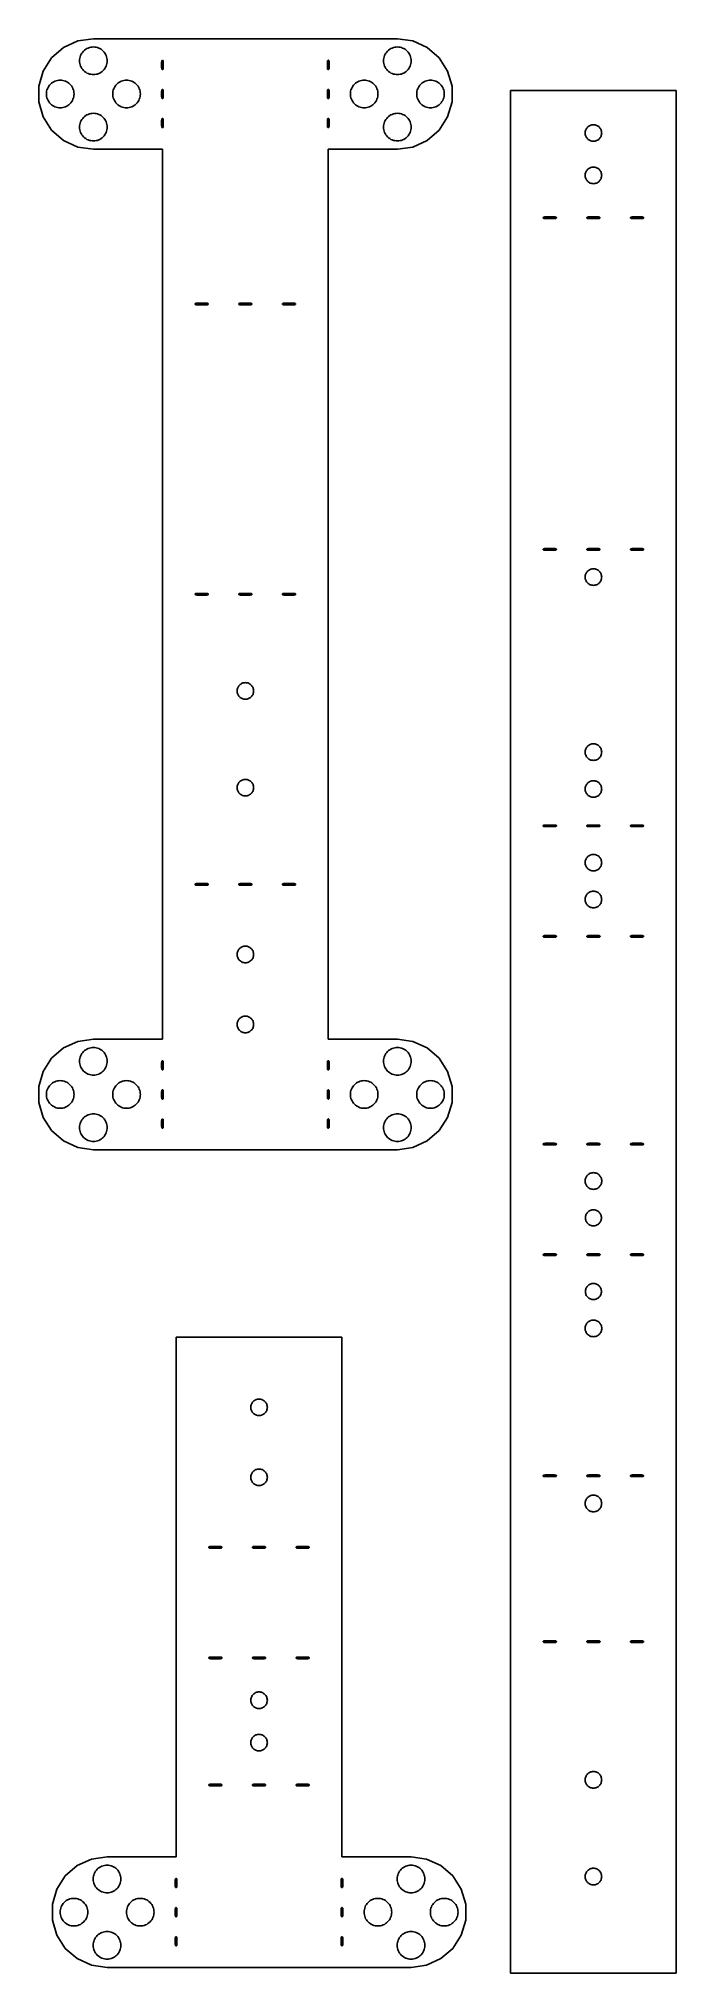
# Model space of a CAD drawing. Header units: millimetres. Extents: x 105 to 221, y 329 to 679.
import ezdxf

# ---------------------------------------------------------------- set-up
doc = ezdxf.new("R2010")
doc.units = ezdxf.units.MM

msp = doc.modelspace()

# ---------------------------------------------------------------- linework, layer by layer
for p, q in [((112.58, 678.65), (115.39, 679.06)), ((115.39, 679.06), (157.89, 679.06)), ((157.89, 679.06), (170.39, 679.06)), ((170.39, 679.06), (173.21, 678.65)), ((106.3, 673.21), (107.84, 675.61)), ((107.84, 675.61), (109.99, 677.47)), ((109.99, 677.47), (112.58, 678.65)), ((112.94, 675.55), (112.91, 675.3)), ((113, 675.78), (112.94, 675.55)), ((113.08, 676.01), (113, 675.78)), ((113.19, 676.24), (113.08, 676.01)), ((113.32, 676.45), (113.19, 676.24)), ((113.46, 676.64), (113.32, 676.45)), ((113.63, 676.83), (113.46, 676.64)), ((113.81, 676.99), (113.63, 676.83)), ((114.01, 677.14), (113.81, 676.99)), ((114.22, 677.26), (114.01, 677.14)), ((114.44, 677.37), (114.22, 677.26)), ((114.67, 677.45), (114.44, 677.37)), ((114.91, 677.51), (114.67, 677.45)), ((115.15, 677.55), (114.91, 677.51)), ((115.39, 677.56), (115.15, 677.55)), ((115.64, 677.55), (115.39, 677.56)), ((115.88, 677.51), (115.64, 677.55)), ((116.12, 677.45), (115.88, 677.51)), ((116.35, 677.37), (116.12, 677.45)), ((116.57, 677.26), (116.35, 677.37)), ((116.78, 677.14), (116.57, 677.26)), ((116.98, 676.99), (116.78, 677.14)), ((117.16, 676.83), (116.98, 676.99)), ((117.33, 676.64), (117.16, 676.83)), ((117.47, 676.45), (117.33, 676.64)), ((117.6, 676.24), (117.47, 676.45)), ((117.7, 676.01), (117.6, 676.24)), ((117.79, 675.78), (117.7, 676.01)), ((117.85, 675.55), (117.79, 675.78)), ((117.88, 675.3), (117.85, 675.55)), ((167.94, 675.55), (167.91, 675.3)), ((168, 675.78), (167.94, 675.55)), ((168.08, 676.01), (168, 675.78)), ((168.19, 676.24), (168.08, 676.01)), ((168.32, 676.45), (168.19, 676.24)), ((168.46, 676.64), (168.32, 676.45)), ((168.63, 676.83), (168.46, 676.64)), ((168.81, 676.99), (168.63, 676.83)), ((169.01, 677.14), (168.81, 676.99)), ((169.22, 677.26), (169.01, 677.14)), ((169.44, 677.37), (169.22, 677.26)), ((169.67, 677.45), (169.44, 677.37)), ((169.91, 677.51), (169.67, 677.45)), ((170.15, 677.55), (169.91, 677.51)), ((170.39, 677.56), (170.15, 677.55)), ((170.64, 677.55), (170.39, 677.56)), ((170.88, 677.51), (170.64, 677.55)), ((171.12, 677.45), (170.88, 677.51)), ((171.35, 677.37), (171.12, 677.45)), ((171.57, 677.26), (171.35, 677.37)), ((171.78, 677.14), (171.57, 677.26)), ((171.98, 676.99), (171.78, 677.14)), ((172.16, 676.83), (171.98, 676.99)), ((172.33, 676.64), (172.16, 676.83)), ((172.47, 676.45), (172.33, 676.64)), ((172.6, 676.24), (172.47, 676.45)), ((172.7, 676.01), (172.6, 676.24)), ((172.79, 675.78), (172.7, 676.01)), ((172.85, 675.55), (172.79, 675.78)), ((172.88, 675.3), (172.85, 675.55)), ((173.21, 678.65), (175.8, 677.47)), ((175.8, 677.47), (177.95, 675.61)), ((177.95, 675.61), (179.49, 673.21)), ((105.5, 670.48), (106.3, 673.21)), ((112.91, 675.3), (112.89, 675.06)), ((112.89, 675.06), (112.91, 674.81)), ((112.91, 674.81), (112.94, 674.57)), ((112.94, 674.57), (113, 674.33)), ((113, 674.33), (113.08, 674.1)), ((113.08, 674.1), (113.19, 673.88)), ((113.19, 673.88), (113.32, 673.67)), ((113.32, 673.67), (113.46, 673.47)), ((113.46, 673.47), (113.63, 673.29)), ((113.63, 673.29), (113.81, 673.12)), ((113.81, 673.12), (114.01, 672.98)), ((114.01, 672.98), (114.22, 672.85)), ((114.22, 672.85), (114.44, 672.75)), ((114.44, 672.75), (114.67, 672.67)), ((114.67, 672.67), (114.91, 672.61)), ((114.91, 672.61), (115.15, 672.57)), ((115.15, 672.57), (115.39, 672.56)), ((115.39, 672.56), (115.64, 672.57)), ((115.64, 672.57), (115.88, 672.61)), ((115.88, 672.61), (116.12, 672.67)), ((116.12, 672.67), (116.35, 672.75)), ((116.35, 672.75), (116.57, 672.85)), ((116.57, 672.85), (116.78, 672.98)), ((116.78, 672.98), (116.98, 673.12)), ((116.98, 673.12), (117.16, 673.29)), ((117.16, 673.29), (117.33, 673.47)), ((117.33, 673.47), (117.47, 673.67)), ((117.47, 673.67), (117.6, 673.88)), ((117.6, 673.88), (117.7, 674.1)), ((117.7, 674.1), (117.79, 674.33)), ((117.79, 674.33), (117.85, 674.57)), ((117.85, 674.57), (117.88, 674.81)), ((117.89, 675.06), (117.88, 675.3)), ((117.88, 674.81), (117.89, 675.06)), ((117.89, 675.06), (117.89, 675.06)), ((127.75, 674.89), (127.74, 674.85)), ((127.74, 674.85), (127.74, 673.79)), ((127.74, 674.85), (127.74, 674.85)), ((127.74, 674.85), (127.74, 674.85)), ((127.74, 673.79), (127.74, 673.79)), ((127.74, 673.79), (127.75, 673.75)), ((127.76, 674.98), (127.75, 674.97)), ((127.75, 674.97), (127.75, 674.94)), ((127.75, 674.94), (127.75, 674.93)), ((127.75, 674.93), (127.75, 674.89)), ((127.75, 674.89), (127.75, 674.89)), ((127.75, 673.75), (127.75, 673.75)), ((127.75, 673.75), (127.75, 673.71)), ((127.75, 673.71), (127.75, 673.7)), ((127.75, 673.7), (127.75, 673.67)), ((127.75, 673.67), (127.76, 673.66)), ((127.77, 675.04), (127.76, 675.02)), ((127.76, 675.02), (127.76, 675.01)), ((127.76, 675.01), (127.76, 674.98)), ((127.76, 673.66), (127.76, 673.63)), ((127.76, 673.63), (127.76, 673.62)), ((127.76, 673.62), (127.77, 673.6)), ((127.78, 675.06), (127.77, 675.04)), ((127.77, 673.6), (127.78, 673.59)), ((127.8, 675.1), (127.78, 675.07)), ((127.78, 675.07), (127.78, 675.06)), ((127.78, 673.59), (127.78, 673.57)), ((127.78, 673.57), (127.8, 673.55)), ((127.81, 675.11), (127.8, 675.1)), ((127.8, 673.55), (127.81, 673.53)), ((127.82, 675.12), (127.81, 675.11)), ((127.81, 673.53), (127.82, 673.52)), ((127.83, 675.13), (127.82, 675.12)), ((127.82, 673.52), (127.83, 673.51)), ((127.85, 675.14), (127.83, 675.13)), ((127.83, 673.51), (127.85, 673.51)), ((127.86, 675.14), (127.85, 675.14)), ((127.85, 673.51), (127.86, 673.5)), ((127.88, 675.15), (127.86, 675.14)), ((127.86, 673.5), (127.88, 673.5)), ((127.89, 675.15), (127.88, 675.15)), ((127.88, 673.5), (127.89, 673.49)), ((127.91, 675.15), (127.89, 675.15)), ((127.89, 673.49), (127.91, 673.5)), ((127.93, 675.14), (127.91, 675.15)), ((127.91, 673.5), (127.93, 673.5)), ((127.94, 675.14), (127.93, 675.14)), ((127.93, 673.5), (127.94, 673.51)), ((127.96, 675.13), (127.94, 675.14)), ((127.94, 673.51), (127.96, 673.51)), ((127.97, 675.12), (127.96, 675.13)), ((127.96, 673.51), (127.97, 673.52)), ((127.98, 675.11), (127.97, 675.12)), ((127.97, 673.52), (127.98, 673.53)), ((127.99, 675.1), (127.98, 675.11)), ((127.98, 673.53), (127.99, 673.55)), ((128, 675.07), (127.99, 675.1)), ((127.99, 673.55), (128, 673.57)), ((128.01, 675.06), (128, 675.07)), ((128, 673.57), (128.01, 673.59)), ((128.02, 675.04), (128.01, 675.06)), ((128.01, 673.59), (128.02, 673.6)), ((128.03, 675.02), (128.02, 675.04)), ((128.02, 673.6), (128.03, 673.62)), ((128.03, 675.01), (128.03, 675.02)), ((128.03, 674.98), (128.03, 675.01)), ((128.04, 674.97), (128.03, 674.98)), ((128.03, 673.66), (128.04, 673.67)), ((128.03, 673.63), (128.03, 673.66)), ((128.03, 673.62), (128.03, 673.63)), ((128.04, 674.94), (128.04, 674.97)), ((128.04, 674.93), (128.04, 674.94)), ((128.04, 674.89), (128.04, 674.93)), ((128.04, 674.85), (128.04, 674.89)), ((128.04, 674.89), (128.04, 674.89)), ((128.04, 673.79), (128.04, 674.85)), ((128.04, 674.85), (128.04, 674.85)), ((128.04, 673.75), (128.04, 673.79)), ((128.04, 673.79), (128.04, 673.79)), ((128.04, 673.71), (128.04, 673.75)), ((128.04, 673.75), (128.04, 673.75)), ((128.04, 673.7), (128.04, 673.71)), ((128.04, 673.67), (128.04, 673.7)), ((157.75, 674.89), (157.74, 674.85)), ((157.74, 674.85), (157.74, 673.79)), ((157.74, 674.85), (157.74, 674.85)), ((157.74, 674.85), (157.74, 674.85)), ((157.74, 673.79), (157.74, 673.79)), ((157.74, 673.79), (157.75, 673.75)), ((157.76, 674.98), (157.75, 674.97)), ((157.75, 674.97), (157.75, 674.94)), ((157.75, 674.94), (157.75, 674.93)), ((157.75, 674.93), (157.75, 674.89)), ((157.75, 674.89), (157.75, 674.89)), ((157.75, 673.75), (157.75, 673.75)), ((157.75, 673.75), (157.75, 673.71)), ((157.75, 673.71), (157.75, 673.7)), ((157.75, 673.7), (157.75, 673.67)), ((157.75, 673.67), (157.76, 673.66)), ((157.77, 675.04), (157.76, 675.02)), ((157.76, 675.02), (157.76, 675.01)), ((157.76, 675.01), (157.76, 674.98)), ((157.76, 673.66), (157.76, 673.63)), ((157.76, 673.63), (157.76, 673.62)), ((157.76, 673.62), (157.77, 673.6)), ((157.78, 675.06), (157.77, 675.04)), ((157.77, 673.6), (157.78, 673.59)), ((157.8, 675.1), (157.78, 675.07)), ((157.78, 675.07), (157.78, 675.06)), ((157.78, 673.59), (157.78, 673.57)), ((157.78, 673.57), (157.8, 673.55)), ((157.81, 675.11), (157.8, 675.1)), ((157.8, 673.55), (157.81, 673.53)), ((157.82, 675.12), (157.81, 675.11)), ((157.81, 673.53), (157.82, 673.52)), ((157.83, 675.13), (157.82, 675.12)), ((157.82, 673.52), (157.83, 673.51)), ((157.85, 675.14), (157.83, 675.13)), ((157.83, 673.51), (157.85, 673.51)), ((157.86, 675.14), (157.85, 675.14)), ((157.85, 673.51), (157.86, 673.5)), ((157.88, 675.15), (157.86, 675.14)), ((157.86, 673.5), (157.88, 673.5)), ((157.89, 675.15), (157.88, 675.15)), ((157.88, 673.5), (157.89, 673.49)), ((157.91, 675.15), (157.89, 675.15)), ((157.89, 673.49), (157.91, 673.5)), ((157.93, 675.14), (157.91, 675.15)), ((157.91, 673.5), (157.93, 673.5)), ((157.94, 675.14), (157.93, 675.14)), ((157.93, 673.5), (157.94, 673.51)), ((157.96, 675.13), (157.94, 675.14)), ((157.94, 673.51), (157.96, 673.51)), ((157.97, 675.12), (157.96, 675.13)), ((157.96, 673.51), (157.97, 673.52)), ((157.98, 675.11), (157.97, 675.12)), ((157.97, 673.52), (157.98, 673.53)), ((157.99, 675.1), (157.98, 675.11)), ((157.98, 673.53), (157.99, 673.55)), ((158, 675.07), (157.99, 675.1)), ((157.99, 673.55), (158, 673.57)), ((158.01, 675.06), (158, 675.07)), ((158, 673.57), (158.01, 673.59)), ((158.02, 675.04), (158.01, 675.06)), ((158.01, 673.59), (158.02, 673.6)), ((158.03, 675.02), (158.02, 675.04)), ((158.02, 673.6), (158.03, 673.62)), ((158.03, 675.01), (158.03, 675.02)), ((158.03, 674.98), (158.03, 675.01)), ((158.04, 674.97), (158.03, 674.98)), ((158.03, 673.66), (158.04, 673.67)), ((158.03, 673.63), (158.03, 673.66)), ((158.03, 673.62), (158.03, 673.63)), ((158.04, 674.94), (158.04, 674.97)), ((158.04, 674.93), (158.04, 674.94)), ((158.04, 674.89), (158.04, 674.93)), ((158.04, 674.85), (158.04, 674.89)), ((158.04, 674.89), (158.04, 674.89)), ((158.04, 673.79), (158.04, 674.85)), ((158.04, 674.85), (158.04, 674.85)), ((158.04, 673.75), (158.04, 673.79)), ((158.04, 673.79), (158.04, 673.79)), ((158.04, 673.71), (158.04, 673.75)), ((158.04, 673.75), (158.04, 673.75)), ((158.04, 673.7), (158.04, 673.71)), ((158.04, 673.67), (158.04, 673.7)), ((167.91, 675.3), (167.89, 675.06)), ((167.89, 675.06), (167.91, 674.81)), ((167.91, 674.81), (167.94, 674.57)), ((167.94, 674.57), (168, 674.33)), ((168, 674.33), (168.08, 674.1)), ((168.08, 674.1), (168.19, 673.88)), ((168.19, 673.88), (168.32, 673.67)), ((168.32, 673.67), (168.46, 673.47)), ((168.46, 673.47), (168.63, 673.29)), ((168.63, 673.29), (168.81, 673.12)), ((168.81, 673.12), (169.01, 672.98)), ((169.01, 672.98), (169.22, 672.85)), ((169.22, 672.85), (169.44, 672.75)), ((169.44, 672.75), (169.67, 672.67)), ((169.67, 672.67), (169.91, 672.61)), ((169.91, 672.61), (170.15, 672.57)), ((170.15, 672.57), (170.39, 672.56)), ((170.39, 672.56), (170.64, 672.57)), ((170.64, 672.57), (170.88, 672.61)), ((170.88, 672.61), (171.12, 672.67)), ((171.12, 672.67), (171.35, 672.75)), ((171.35, 672.75), (171.57, 672.85)), ((171.57, 672.85), (171.78, 672.98)), ((171.78, 672.98), (171.98, 673.12)), ((171.98, 673.12), (172.16, 673.29)), ((172.16, 673.29), (172.33, 673.47)), ((172.33, 673.47), (172.47, 673.67)), ((172.47, 673.67), (172.6, 673.88)), ((172.6, 673.88), (172.7, 674.1)), ((172.7, 674.1), (172.79, 674.33)), ((172.79, 674.33), (172.85, 674.57)), ((172.85, 674.57), (172.88, 674.81)), ((172.89, 675.06), (172.88, 675.3)), ((172.88, 674.81), (172.89, 675.06)), ((172.89, 675.06), (172.89, 675.06)), ((179.49, 673.21), (180.29, 670.48)), ((105.5, 667.63), (105.5, 670.48)), ((106.91, 669.3), (106.89, 669.06)), ((106.89, 669.06), (106.91, 668.81)), ((106.94, 669.55), (106.91, 669.3)), ((106.91, 668.81), (106.94, 668.57)), ((107, 669.78), (106.94, 669.55)), ((106.94, 668.57), (107, 668.33)), ((107.08, 670.01), (107, 669.78)), ((107.19, 670.24), (107.08, 670.01)), ((107.32, 670.45), (107.19, 670.24)), ((107.46, 670.64), (107.32, 670.45)), ((107.63, 670.83), (107.46, 670.64)), ((107.81, 670.99), (107.63, 670.83)), ((108.01, 671.14), (107.81, 670.99)), ((108.22, 671.26), (108.01, 671.14)), ((108.44, 671.37), (108.22, 671.26)), ((108.67, 671.45), (108.44, 671.37)), ((108.91, 671.51), (108.67, 671.45)), ((109.15, 671.55), (108.91, 671.51)), ((109.39, 671.56), (109.15, 671.55)), ((109.64, 671.55), (109.39, 671.56)), ((109.88, 671.51), (109.64, 671.55)), ((110.12, 671.45), (109.88, 671.51)), ((110.35, 671.37), (110.12, 671.45)), ((110.57, 671.26), (110.35, 671.37)), ((110.78, 671.14), (110.57, 671.26)), ((110.98, 670.99), (110.78, 671.14)), ((111.16, 670.83), (110.98, 670.99)), ((111.33, 670.64), (111.16, 670.83)), ((111.47, 670.45), (111.33, 670.64)), ((111.6, 670.24), (111.47, 670.45)), ((111.7, 670.01), (111.6, 670.24)), ((111.79, 669.78), (111.7, 670.01)), ((111.85, 669.55), (111.79, 669.78)), ((111.79, 668.33), (111.85, 668.57)), ((111.88, 669.3), (111.85, 669.55)), ((111.85, 668.57), (111.88, 668.81)), ((111.89, 669.06), (111.88, 669.3)), ((111.88, 668.81), (111.89, 669.06)), ((111.89, 669.06), (111.89, 669.06)), ((118.91, 669.3), (118.89, 669.06)), ((118.89, 669.06), (118.91, 668.81)), ((118.94, 669.55), (118.91, 669.3)), ((118.91, 668.81), (118.94, 668.57)), ((119, 669.78), (118.94, 669.55)), ((118.94, 668.57), (119, 668.33)), ((119.08, 670.01), (119, 669.78)), ((119.19, 670.24), (119.08, 670.01)), ((119.32, 670.45), (119.19, 670.24)), ((119.46, 670.64), (119.32, 670.45)), ((119.63, 670.83), (119.46, 670.64)), ((119.81, 670.99), (119.63, 670.83)), ((120.01, 671.14), (119.81, 670.99)), ((120.22, 671.26), (120.01, 671.14)), ((120.44, 671.37), (120.22, 671.26)), ((120.67, 671.45), (120.44, 671.37)), ((120.91, 671.51), (120.67, 671.45)), ((121.15, 671.55), (120.91, 671.51)), ((121.39, 671.56), (121.15, 671.55)), ((121.64, 671.55), (121.39, 671.56)), ((121.88, 671.51), (121.64, 671.55)), ((122.12, 671.45), (121.88, 671.51)), ((122.35, 671.37), (122.12, 671.45)), ((122.57, 671.26), (122.35, 671.37)), ((122.78, 671.14), (122.57, 671.26)), ((122.98, 670.99), (122.78, 671.14)), ((123.16, 670.83), (122.98, 670.99)), ((123.33, 670.64), (123.16, 670.83)), ((123.47, 670.45), (123.33, 670.64)), ((123.6, 670.24), (123.47, 670.45)), ((123.7, 670.01), (123.6, 670.24)), ((123.79, 669.78), (123.7, 670.01)), ((123.85, 669.55), (123.79, 669.78)), ((123.79, 668.33), (123.85, 668.57)), ((123.88, 669.3), (123.85, 669.55)), ((123.85, 668.57), (123.88, 668.81)), ((123.89, 669.06), (123.88, 669.3)), ((123.88, 668.81), (123.89, 669.06)), ((123.89, 669.06), (123.89, 669.06)), ((127.75, 669.63), (127.74, 669.59)), ((127.74, 669.59), (127.74, 669.58)), ((127.74, 669.58), (127.74, 668.53)), ((127.74, 669.58), (127.74, 669.58)), ((127.74, 668.53), (127.74, 668.53)), ((127.74, 668.53), (127.75, 668.49)), ((127.76, 669.72), (127.75, 669.71)), ((127.75, 669.71), (127.75, 669.67)), ((127.75, 669.67), (127.75, 669.67)), ((127.75, 669.67), (127.75, 669.63)), ((127.75, 669.63), (127.75, 669.63)), ((127.75, 668.49), (127.75, 668.48)), ((127.75, 668.48), (127.75, 668.45)), ((127.77, 669.78), (127.76, 669.75)), ((127.76, 669.75), (127.76, 669.75)), ((127.76, 669.75), (127.76, 669.72)), ((127.78, 669.79), (127.77, 669.78)), ((127.8, 669.83), (127.78, 669.81)), ((127.78, 669.81), (127.78, 669.79)), ((127.81, 669.84), (127.8, 669.83)), ((127.82, 669.86), (127.81, 669.84)), ((127.83, 669.87), (127.82, 669.86)), ((127.85, 669.87), (127.83, 669.87)), ((127.86, 669.88), (127.85, 669.87)), ((127.88, 669.88), (127.86, 669.88)), ((127.89, 669.88), (127.88, 669.88)), ((127.91, 669.88), (127.89, 669.88)), ((127.93, 669.88), (127.91, 669.88)), ((127.94, 669.87), (127.93, 669.88)), ((127.96, 669.87), (127.94, 669.87)), ((127.97, 669.86), (127.96, 669.87)), ((127.98, 669.84), (127.97, 669.86)), ((127.99, 669.83), (127.98, 669.84)), ((128, 669.81), (127.99, 669.83)), ((128.01, 669.79), (128, 669.81)), ((128.02, 669.78), (128.01, 669.79)), ((128.03, 669.75), (128.02, 669.78)), ((128.03, 669.72), (128.03, 669.75)), ((128.03, 669.75), (128.03, 669.75)), ((128.04, 669.71), (128.03, 669.72)), ((128.04, 669.67), (128.04, 669.71)), ((128.04, 669.63), (128.04, 669.67)), ((128.04, 669.67), (128.04, 669.67)), ((128.04, 669.59), (128.04, 669.63)), ((128.04, 669.63), (128.04, 669.63)), ((128.04, 669.58), (128.04, 669.59)), ((128.04, 668.53), (128.04, 669.58)), ((128.04, 668.49), (128.04, 668.53)), ((128.04, 668.53), (128.04, 668.53)), ((128.04, 668.48), (128.04, 668.49)), ((128.04, 668.45), (128.04, 668.48)), ((157.75, 669.63), (157.74, 669.59)), ((157.74, 669.59), (157.74, 669.58)), ((157.74, 669.58), (157.74, 668.53)), ((157.74, 669.58), (157.74, 669.58)), ((157.74, 668.53), (157.74, 668.53)), ((157.74, 668.53), (157.75, 668.49)), ((157.76, 669.72), (157.75, 669.71)), ((157.75, 669.71), (157.75, 669.67)), ((157.75, 669.67), (157.75, 669.67)), ((157.75, 669.67), (157.75, 669.63)), ((157.75, 669.63), (157.75, 669.63)), ((157.75, 668.49), (157.75, 668.48)), ((157.75, 668.48), (157.75, 668.45)), ((157.77, 669.78), (157.76, 669.75)), ((157.76, 669.75), (157.76, 669.75)), ((157.76, 669.75), (157.76, 669.72)), ((157.78, 669.79), (157.77, 669.78)), ((157.8, 669.83), (157.78, 669.81)), ((157.78, 669.81), (157.78, 669.79)), ((157.81, 669.84), (157.8, 669.83)), ((157.82, 669.86), (157.81, 669.84)), ((157.83, 669.87), (157.82, 669.86)), ((157.85, 669.87), (157.83, 669.87)), ((157.86, 669.88), (157.85, 669.87)), ((157.88, 669.88), (157.86, 669.88)), ((157.89, 669.88), (157.88, 669.88)), ((157.91, 669.88), (157.89, 669.88)), ((157.93, 669.88), (157.91, 669.88)), ((157.94, 669.87), (157.93, 669.88)), ((157.96, 669.87), (157.94, 669.87)), ((157.97, 669.86), (157.96, 669.87)), ((157.98, 669.84), (157.97, 669.86)), ((157.99, 669.83), (157.98, 669.84)), ((158, 669.81), (157.99, 669.83)), ((158.01, 669.79), (158, 669.81)), ((158.02, 669.78), (158.01, 669.79)), ((158.03, 669.75), (158.02, 669.78)), ((158.03, 669.72), (158.03, 669.75)), ((158.03, 669.75), (158.03, 669.75)), ((158.04, 669.71), (158.03, 669.72)), ((158.04, 669.67), (158.04, 669.71)), ((158.04, 669.63), (158.04, 669.67)), ((158.04, 669.67), (158.04, 669.67)), ((158.04, 669.59), (158.04, 669.63)), ((158.04, 669.63), (158.04, 669.63)), ((158.04, 669.58), (158.04, 669.59)), ((158.04, 668.53), (158.04, 669.58)), ((158.04, 668.49), (158.04, 668.53)), ((158.04, 668.53), (158.04, 668.53)), ((158.04, 668.48), (158.04, 668.49)), ((158.04, 668.45), (158.04, 668.48)), ((161.91, 669.3), (161.89, 669.06)), ((161.89, 669.06), (161.91, 668.81)), ((161.94, 669.55), (161.91, 669.3)), ((161.91, 668.81), (161.94, 668.57)), ((162, 669.78), (161.94, 669.55)), ((161.94, 668.57), (162, 668.33)), ((162.08, 670.01), (162, 669.78)), ((162.19, 670.24), (162.08, 670.01)), ((162.32, 670.45), (162.19, 670.24)), ((162.46, 670.64), (162.32, 670.45)), ((162.63, 670.83), (162.46, 670.64)), ((162.81, 670.99), (162.63, 670.83)), ((163.01, 671.14), (162.81, 670.99)), ((163.22, 671.26), (163.01, 671.14)), ((163.44, 671.37), (163.22, 671.26)), ((163.67, 671.45), (163.44, 671.37)), ((163.91, 671.51), (163.67, 671.45)), ((164.15, 671.55), (163.91, 671.51)), ((164.39, 671.56), (164.15, 671.55)), ((164.64, 671.55), (164.39, 671.56)), ((164.88, 671.51), (164.64, 671.55)), ((165.12, 671.45), (164.88, 671.51)), ((165.35, 671.37), (165.12, 671.45)), ((165.57, 671.26), (165.35, 671.37)), ((165.78, 671.14), (165.57, 671.26)), ((165.98, 670.99), (165.78, 671.14)), ((166.16, 670.83), (165.98, 670.99)), ((166.33, 670.64), (166.16, 670.83)), ((166.47, 670.45), (166.33, 670.64)), ((166.6, 670.24), (166.47, 670.45)), ((166.7, 670.01), (166.6, 670.24)), ((166.79, 669.78), (166.7, 670.01)), ((166.85, 669.55), (166.79, 669.78)), ((166.79, 668.33), (166.85, 668.57)), ((166.88, 669.3), (166.85, 669.55)), ((166.85, 668.57), (166.88, 668.81)), ((166.89, 669.06), (166.88, 669.3)), ((166.88, 668.81), (166.89, 669.06)), ((166.89, 669.06), (166.89, 669.06)), ((173.91, 669.3), (173.89, 669.06)), ((173.89, 669.06), (173.91, 668.81)), ((173.94, 669.55), (173.91, 669.3)), ((173.91, 668.81), (173.94, 668.57)), ((174, 669.78), (173.94, 669.55)), ((173.94, 668.57), (174, 668.33)), ((174.08, 670.01), (174, 669.78)), ((174.19, 670.24), (174.08, 670.01)), ((174.32, 670.45), (174.19, 670.24)), ((174.46, 670.64), (174.32, 670.45)), ((174.63, 670.83), (174.46, 670.64)), ((174.81, 670.99), (174.63, 670.83)), ((175.01, 671.14), (174.81, 670.99)), ((175.22, 671.26), (175.01, 671.14)), ((175.44, 671.37), (175.22, 671.26)), ((175.67, 671.45), (175.44, 671.37)), ((175.91, 671.51), (175.67, 671.45)), ((176.15, 671.55), (175.91, 671.51)), ((176.39, 671.56), (176.15, 671.55)), ((176.64, 671.55), (176.39, 671.56)), ((176.88, 671.51), (176.64, 671.55)), ((177.12, 671.45), (176.88, 671.51)), ((177.35, 671.37), (177.12, 671.45)), ((177.57, 671.26), (177.35, 671.37)), ((177.78, 671.14), (177.57, 671.26)), ((177.98, 670.99), (177.78, 671.14)), ((178.16, 670.83), (177.98, 670.99)), ((178.33, 670.64), (178.16, 670.83)), ((178.47, 670.45), (178.33, 670.64)), ((178.6, 670.24), (178.47, 670.45)), ((178.7, 670.01), (178.6, 670.24)), ((178.79, 669.78), (178.7, 670.01)), ((178.85, 669.55), (178.79, 669.78)), ((178.79, 668.33), (178.85, 668.57)), ((178.88, 669.3), (178.85, 669.55)), ((178.85, 668.57), (178.88, 668.81)), ((178.89, 669.06), (178.88, 669.3)), ((178.88, 668.81), (178.89, 669.06)), ((178.89, 669.06), (178.89, 669.06)), ((180.29, 670.48), (180.29, 667.63)), ((190.87, 669.66), (220.87, 669.66)), ((190.87, 329.08), (190.87, 669.66)), ((190.87, 669.66), (190.87, 669.66)), ((220.87, 669.66), (220.87, 329.08)), ((106.3, 664.9), (105.5, 667.63)), ((107, 668.33), (107.08, 668.1)), ((107.08, 668.1), (107.19, 667.88)), ((107.19, 667.88), (107.32, 667.67)), ((107.32, 667.67), (107.46, 667.47)), ((107.46, 667.47), (107.63, 667.29)), ((107.63, 667.29), (107.81, 667.12)), ((107.81, 667.12), (108.01, 666.98)), ((108.01, 666.98), (108.22, 666.85)), ((108.22, 666.85), (108.44, 666.75)), ((108.44, 666.75), (108.67, 666.67)), ((108.67, 666.67), (108.91, 666.61)), ((108.91, 666.61), (109.15, 666.57)), ((109.15, 666.57), (109.39, 666.56)), ((109.39, 666.56), (109.64, 666.57)), ((109.64, 666.57), (109.88, 666.61)), ((109.88, 666.61), (110.12, 666.67)), ((110.12, 666.67), (110.35, 666.75)), ((110.35, 666.75), (110.57, 666.85)), ((110.57, 666.85), (110.78, 666.98)), ((110.78, 666.98), (110.98, 667.12)), ((110.98, 667.12), (111.16, 667.29)), ((111.16, 667.29), (111.33, 667.47)), ((111.33, 667.47), (111.47, 667.67)), ((111.47, 667.67), (111.6, 667.88)), ((111.6, 667.88), (111.7, 668.1)), ((111.7, 668.1), (111.79, 668.33)), ((113.81, 664.99), (113.63, 664.83)), ((114.01, 665.14), (113.81, 664.99)), ((114.22, 665.26), (114.01, 665.14)), ((114.44, 665.37), (114.22, 665.26)), ((114.67, 665.45), (114.44, 665.37)), ((114.91, 665.51), (114.67, 665.45)), ((115.15, 665.55), (114.91, 665.51)), ((115.39, 665.56), (115.15, 665.55)), ((115.64, 665.55), (115.39, 665.56)), ((115.88, 665.51), (115.64, 665.55)), ((116.12, 665.45), (115.88, 665.51)), ((116.35, 665.37), (116.12, 665.45)), ((116.57, 665.26), (116.35, 665.37)), ((116.78, 665.14), (116.57, 665.26)), ((116.98, 664.99), (116.78, 665.14)), ((117.16, 664.83), (116.98, 664.99)), ((119, 668.33), (119.08, 668.1)), ((119.08, 668.1), (119.19, 667.88)), ((119.19, 667.88), (119.32, 667.67)), ((119.32, 667.67), (119.46, 667.47)), ((119.46, 667.47), (119.63, 667.29)), ((119.63, 667.29), (119.81, 667.12)), ((119.81, 667.12), (120.01, 666.98)), ((120.01, 666.98), (120.22, 666.85)), ((120.22, 666.85), (120.44, 666.75)), ((120.44, 666.75), (120.67, 666.67)), ((120.67, 666.67), (120.91, 666.61)), ((120.91, 666.61), (121.15, 666.57)), ((121.15, 666.57), (121.39, 666.56)), ((121.39, 666.56), (121.64, 666.57)), ((121.64, 666.57), (121.88, 666.61)), ((121.88, 666.61), (122.12, 666.67)), ((122.12, 666.67), (122.35, 666.75)), ((122.35, 666.75), (122.57, 666.85)), ((122.57, 666.85), (122.78, 666.98)), ((122.78, 666.98), (122.98, 667.12)), ((122.98, 667.12), (123.16, 667.29)), ((123.16, 667.29), (123.33, 667.47)), ((123.33, 667.47), (123.47, 667.67)), ((123.47, 667.67), (123.6, 667.88)), ((123.6, 667.88), (123.7, 668.1)), ((123.7, 668.1), (123.79, 668.33)), ((127.75, 668.45), (127.75, 668.44)), ((127.75, 668.44), (127.75, 668.41)), ((127.75, 668.41), (127.76, 668.4)), ((127.76, 668.4), (127.76, 668.37)), ((127.76, 668.37), (127.76, 668.36)), ((127.76, 668.36), (127.77, 668.34)), ((127.77, 668.34), (127.78, 668.32)), ((127.78, 668.32), (127.78, 668.3)), ((127.78, 668.3), (127.8, 668.28)), ((127.8, 668.28), (127.81, 668.27)), ((127.81, 668.27), (127.82, 668.26)), ((127.82, 668.26), (127.83, 668.25)), ((127.83, 668.25), (127.85, 668.24)), ((127.85, 668.24), (127.86, 668.24)), ((127.86, 668.24), (127.88, 668.23)), ((127.88, 668.23), (127.89, 668.23)), ((127.89, 668.23), (127.91, 668.23)), ((127.91, 668.23), (127.93, 668.24)), ((127.93, 668.24), (127.94, 668.24)), ((127.94, 668.24), (127.96, 668.25)), ((127.96, 668.25), (127.97, 668.26)), ((127.97, 668.26), (127.98, 668.27)), ((127.98, 668.27), (127.99, 668.28)), ((127.99, 668.28), (128, 668.3)), ((128, 668.3), (128.01, 668.32)), ((128.01, 668.32), (128.02, 668.34)), ((128.02, 668.34), (128.03, 668.36)), ((128.03, 668.4), (128.04, 668.41)), ((128.03, 668.37), (128.03, 668.4)), ((128.03, 668.36), (128.03, 668.37)), ((128.04, 668.44), (128.04, 668.45)), ((128.04, 668.41), (128.04, 668.44)), ((157.75, 668.45), (157.75, 668.44)), ((157.75, 668.44), (157.75, 668.41)), ((157.75, 668.41), (157.76, 668.4)), ((157.76, 668.4), (157.76, 668.37)), ((157.76, 668.37), (157.76, 668.36)), ((157.76, 668.36), (157.77, 668.34)), ((157.77, 668.34), (157.78, 668.32)), ((157.78, 668.32), (157.78, 668.3)), ((157.78, 668.3), (157.8, 668.28)), ((157.8, 668.28), (157.81, 668.27)), ((157.81, 668.27), (157.82, 668.26)), ((157.82, 668.26), (157.83, 668.25)), ((157.83, 668.25), (157.85, 668.24)), ((157.85, 668.24), (157.86, 668.24)), ((157.86, 668.24), (157.88, 668.23)), ((157.88, 668.23), (157.89, 668.23)), ((157.89, 668.23), (157.91, 668.23)), ((157.91, 668.23), (157.93, 668.24)), ((157.93, 668.24), (157.94, 668.24)), ((157.94, 668.24), (157.96, 668.25)), ((157.96, 668.25), (157.97, 668.26)), ((157.97, 668.26), (157.98, 668.27)), ((157.98, 668.27), (157.99, 668.28)), ((157.99, 668.28), (158, 668.3)), ((158, 668.3), (158.01, 668.32)), ((158.01, 668.32), (158.02, 668.34)), ((158.02, 668.34), (158.03, 668.36)), ((158.03, 668.4), (158.04, 668.41)), ((158.03, 668.37), (158.03, 668.4)), ((158.03, 668.36), (158.03, 668.37)), ((158.04, 668.44), (158.04, 668.45)), ((158.04, 668.41), (158.04, 668.44)), ((162, 668.33), (162.08, 668.1)), ((162.08, 668.1), (162.19, 667.88)), ((162.19, 667.88), (162.32, 667.67)), ((162.32, 667.67), (162.46, 667.47)), ((162.46, 667.47), (162.63, 667.29)), ((162.63, 667.29), (162.81, 667.12)), ((162.81, 667.12), (163.01, 666.98)), ((163.01, 666.98), (163.22, 666.85)), ((163.22, 666.85), (163.44, 666.75)), ((163.44, 666.75), (163.67, 666.67)), ((163.67, 666.67), (163.91, 666.61)), ((163.91, 666.61), (164.15, 666.57)), ((164.15, 666.57), (164.39, 666.56)), ((164.39, 666.56), (164.64, 666.57)), ((164.64, 666.57), (164.88, 666.61)), ((164.88, 666.61), (165.12, 666.67)), ((165.12, 666.67), (165.35, 666.75)), ((165.35, 666.75), (165.57, 666.85)), ((165.57, 666.85), (165.78, 666.98)), ((165.78, 666.98), (165.98, 667.12)), ((165.98, 667.12), (166.16, 667.29)), ((166.16, 667.29), (166.33, 667.47)), ((166.33, 667.47), (166.47, 667.67)), ((166.47, 667.67), (166.6, 667.88)), ((166.6, 667.88), (166.7, 668.1)), ((166.7, 668.1), (166.79, 668.33)), ((168.81, 664.99), (168.63, 664.83)), ((169.01, 665.14), (168.81, 664.99)), ((169.22, 665.26), (169.01, 665.14)), ((169.44, 665.37), (169.22, 665.26)), ((169.67, 665.45), (169.44, 665.37)), ((169.91, 665.51), (169.67, 665.45)), ((170.15, 665.55), (169.91, 665.51)), ((170.39, 665.56), (170.15, 665.55)), ((170.64, 665.55), (170.39, 665.56)), ((170.88, 665.51), (170.64, 665.55)), ((171.12, 665.45), (170.88, 665.51)), ((171.35, 665.37), (171.12, 665.45)), ((171.57, 665.26), (171.35, 665.37)), ((171.78, 665.14), (171.57, 665.26)), ((171.98, 664.99), (171.78, 665.14)), ((172.16, 664.83), (171.98, 664.99)), ((174, 668.33), (174.08, 668.1)), ((174.08, 668.1), (174.19, 667.88)), ((174.19, 667.88), (174.32, 667.67)), ((174.32, 667.67), (174.46, 667.47)), ((174.46, 667.47), (174.63, 667.29)), ((174.63, 667.29), (174.81, 667.12)), ((174.81, 667.12), (175.01, 666.98)), ((175.01, 666.98), (175.22, 666.85)), ((175.22, 666.85), (175.44, 666.75)), ((175.44, 666.75), (175.67, 666.67)), ((175.67, 666.67), (175.91, 666.61)), ((175.91, 666.61), (176.15, 666.57)), ((176.15, 666.57), (176.39, 666.56)), ((176.39, 666.56), (176.64, 666.57)), ((176.64, 666.57), (176.88, 666.61)), ((176.88, 666.61), (177.12, 666.67)), ((177.12, 666.67), (177.35, 666.75)), ((177.35, 666.75), (177.57, 666.85)), ((177.57, 666.85), (177.78, 666.98)), ((177.78, 666.98), (177.98, 667.12)), ((177.98, 667.12), (178.16, 667.29)), ((178.16, 667.29), (178.33, 667.47)), ((178.33, 667.47), (178.47, 667.67)), ((178.47, 667.67), (178.6, 667.88)), ((178.6, 667.88), (178.7, 668.1)), ((178.7, 668.1), (178.79, 668.33)), ((180.29, 667.63), (179.49, 664.9)), ((107.84, 662.51), (106.3, 664.9)), ((109.99, 660.64), (107.84, 662.51)), ((112.91, 663.3), (112.89, 663.06)), ((112.89, 663.06), (112.91, 662.81)), ((112.94, 663.55), (112.91, 663.3)), ((112.91, 662.81), (112.94, 662.57)), ((113, 663.78), (112.94, 663.55)), ((112.94, 662.57), (113, 662.33)), ((113.08, 664.01), (113, 663.78)), ((113, 662.33), (113.08, 662.1)), ((113.19, 664.24), (113.08, 664.01)), ((113.08, 662.1), (113.19, 661.88)), ((113.32, 664.45), (113.19, 664.24)), ((113.19, 661.88), (113.32, 661.67)), ((113.46, 664.64), (113.32, 664.45)), ((113.32, 661.67), (113.46, 661.47)), ((113.63, 664.83), (113.46, 664.64)), ((113.46, 661.47), (113.63, 661.29)), ((117.33, 664.64), (117.16, 664.83)), ((117.16, 661.29), (117.33, 661.47)), ((117.47, 664.45), (117.33, 664.64)), ((117.33, 661.47), (117.47, 661.67)), ((117.6, 664.24), (117.47, 664.45)), ((117.47, 661.67), (117.6, 661.88)), ((117.7, 664.01), (117.6, 664.24)), ((117.6, 661.88), (117.7, 662.1)), ((117.79, 663.78), (117.7, 664.01)), ((117.7, 662.1), (117.79, 662.33)), ((117.85, 663.55), (117.79, 663.78)), ((117.79, 662.33), (117.85, 662.57)), ((117.88, 663.3), (117.85, 663.55)), ((117.85, 662.57), (117.88, 662.81)), ((117.89, 663.06), (117.88, 663.3)), ((117.88, 662.81), (117.89, 663.06)), ((117.89, 663.06), (117.89, 663.06)), ((127.75, 664.36), (127.74, 664.32)), ((127.74, 664.32), (127.74, 663.27)), ((127.74, 664.32), (127.74, 664.32)), ((127.74, 664.32), (127.74, 664.32)), ((127.74, 663.27), (127.74, 663.27)), ((127.74, 663.27), (127.75, 663.23)), ((127.76, 664.45), (127.75, 664.45)), ((127.75, 664.45), (127.75, 664.41)), ((127.75, 664.41), (127.75, 664.4)), ((127.75, 664.4), (127.75, 664.37)), ((127.75, 664.37), (127.75, 664.36)), ((127.75, 663.23), (127.75, 663.22)), ((127.75, 663.22), (127.75, 663.18)), ((127.75, 663.18), (127.75, 663.18)), ((127.75, 663.18), (127.75, 663.14)), ((127.75, 663.14), (127.76, 663.14)), ((127.77, 664.52), (127.76, 664.49)), ((127.76, 664.49), (127.76, 664.48)), ((127.76, 664.48), (127.76, 664.45)), ((127.76, 663.14), (127.76, 663.11)), ((127.76, 663.11), (127.76, 663.1)), ((127.76, 663.1), (127.77, 663.07)), ((127.78, 664.53), (127.77, 664.52)), ((127.77, 663.07), (127.78, 663.06)), ((127.8, 664.57), (127.78, 664.55)), ((127.78, 664.55), (127.78, 664.53)), ((127.78, 663.06), (127.78, 663.04)), ((127.78, 663.04), (127.8, 663.02)), ((127.81, 664.58), (127.8, 664.57)), ((127.8, 663.02), (127.81, 663.01)), ((127.82, 664.59), (127.81, 664.58)), ((127.81, 663.01), (127.82, 663)), ((127.83, 664.6), (127.82, 664.59)), ((127.82, 663), (127.83, 662.99)), ((127.85, 664.61), (127.83, 664.6)), ((127.83, 662.99), (127.85, 662.98)), ((127.86, 664.61), (127.85, 664.61)), ((127.85, 662.98), (127.86, 662.97)), ((127.88, 664.62), (127.86, 664.61)), ((127.86, 662.97), (127.88, 662.97)), ((127.89, 664.62), (127.88, 664.62)), ((127.88, 662.97), (127.89, 662.97)), ((127.91, 664.62), (127.89, 664.62)), ((127.89, 662.97), (127.91, 662.97)), ((127.93, 664.61), (127.91, 664.62)), ((127.91, 662.97), (127.93, 662.97)), ((127.94, 664.61), (127.93, 664.61)), ((127.93, 662.97), (127.94, 662.98)), ((127.96, 664.6), (127.94, 664.61)), ((127.94, 662.98), (127.96, 662.99)), ((127.97, 664.59), (127.96, 664.6)), ((127.96, 662.99), (127.97, 663)), ((127.98, 664.58), (127.97, 664.59)), ((127.97, 663), (127.98, 663.01)), ((127.99, 664.57), (127.98, 664.58)), ((127.98, 663.01), (127.99, 663.02)), ((128, 664.55), (127.99, 664.57)), ((127.99, 663.02), (128, 663.04)), ((128.01, 664.53), (128, 664.55)), ((128, 663.04), (128.01, 663.06)), ((128.02, 664.52), (128.01, 664.53)), ((128.01, 663.06), (128.02, 663.07)), ((128.03, 664.49), (128.02, 664.52)), ((128.02, 663.07), (128.03, 663.1)), ((128.03, 664.48), (128.03, 664.49)), ((128.03, 664.45), (128.03, 664.48)), ((128.04, 664.45), (128.03, 664.45)), ((128.03, 663.11), (128.03, 663.14)), ((128.03, 663.14), (128.04, 663.14)), ((128.03, 663.1), (128.03, 663.11)), ((128.04, 664.41), (128.04, 664.45)), ((128.04, 664.4), (128.04, 664.41)), ((128.04, 664.37), (128.04, 664.4)), ((128.04, 664.36), (128.04, 664.37)), ((128.04, 664.32), (128.04, 664.36)), ((128.04, 663.27), (128.04, 664.32)), ((128.04, 664.32), (128.04, 664.32)), ((128.04, 663.23), (128.04, 663.27)), ((128.04, 663.27), (128.04, 663.27)), ((128.04, 663.22), (128.04, 663.23)), ((128.04, 663.18), (128.04, 663.22)), ((128.04, 663.14), (128.04, 663.18)), ((128.04, 663.18), (128.04, 663.18)), ((157.75, 664.36), (157.74, 664.32)), ((157.74, 664.32), (157.74, 663.27)), ((157.74, 664.32), (157.74, 664.32)), ((157.74, 664.32), (157.74, 664.32)), ((157.74, 663.27), (157.74, 663.27)), ((157.74, 663.27), (157.75, 663.23)), ((157.76, 664.45), (157.75, 664.45)), ((157.75, 664.45), (157.75, 664.41)), ((157.75, 664.41), (157.75, 664.4)), ((157.75, 664.4), (157.75, 664.37)), ((157.75, 664.37), (157.75, 664.36)), ((157.75, 663.23), (157.75, 663.22)), ((157.75, 663.22), (157.75, 663.18)), ((157.75, 663.18), (157.75, 663.18)), ((157.75, 663.18), (157.75, 663.14)), ((157.75, 663.14), (157.76, 663.14)), ((157.77, 664.52), (157.76, 664.49)), ((157.76, 664.49), (157.76, 664.48)), ((157.76, 664.48), (157.76, 664.45)), ((157.76, 663.14), (157.76, 663.11)), ((157.76, 663.11), (157.76, 663.1)), ((157.76, 663.1), (157.77, 663.07)), ((157.78, 664.53), (157.77, 664.52)), ((157.77, 663.07), (157.78, 663.06)), ((157.8, 664.57), (157.78, 664.55)), ((157.78, 664.55), (157.78, 664.53)), ((157.78, 663.06), (157.78, 663.04)), ((157.78, 663.04), (157.8, 663.02)), ((157.81, 664.58), (157.8, 664.57)), ((157.8, 663.02), (157.81, 663.01)), ((157.82, 664.59), (157.81, 664.58)), ((157.81, 663.01), (157.82, 663)), ((157.83, 664.6), (157.82, 664.59)), ((157.82, 663), (157.83, 662.99)), ((157.85, 664.61), (157.83, 664.6)), ((157.83, 662.99), (157.85, 662.98)), ((157.86, 664.61), (157.85, 664.61)), ((157.85, 662.98), (157.86, 662.97)), ((157.88, 664.62), (157.86, 664.61)), ((157.86, 662.97), (157.88, 662.97)), ((157.89, 664.62), (157.88, 664.62)), ((157.88, 662.97), (157.89, 662.97)), ((157.91, 664.62), (157.89, 664.62)), ((157.89, 662.97), (157.91, 662.97)), ((157.93, 664.61), (157.91, 664.62)), ((157.91, 662.97), (157.93, 662.97)), ((157.94, 664.61), (157.93, 664.61)), ((157.93, 662.97), (157.94, 662.98)), ((157.96, 664.6), (157.94, 664.61)), ((157.94, 662.98), (157.96, 662.99)), ((157.97, 664.59), (157.96, 664.6)), ((157.96, 662.99), (157.97, 663)), ((157.98, 664.58), (157.97, 664.59)), ((157.97, 663), (157.98, 663.01)), ((157.99, 664.57), (157.98, 664.58)), ((157.98, 663.01), (157.99, 663.02)), ((158, 664.55), (157.99, 664.57)), ((157.99, 663.02), (158, 663.04)), ((158.01, 664.53), (158, 664.55)), ((158, 663.04), (158.01, 663.06)), ((158.02, 664.52), (158.01, 664.53)), ((158.01, 663.06), (158.02, 663.07)), ((158.03, 664.49), (158.02, 664.52)), ((158.02, 663.07), (158.03, 663.1)), ((158.03, 664.48), (158.03, 664.49)), ((158.03, 664.45), (158.03, 664.48)), ((158.04, 664.45), (158.03, 664.45)), ((158.03, 663.11), (158.03, 663.14)), ((158.03, 663.14), (158.04, 663.14)), ((158.03, 663.1), (158.03, 663.11)), ((158.04, 664.41), (158.04, 664.45)), ((158.04, 664.4), (158.04, 664.41)), ((158.04, 664.37), (158.04, 664.4)), ((158.04, 664.36), (158.04, 664.37)), ((158.04, 664.32), (158.04, 664.36)), ((158.04, 663.27), (158.04, 664.32)), ((158.04, 664.32), (158.04, 664.32)), ((158.04, 663.23), (158.04, 663.27)), ((158.04, 663.27), (158.04, 663.27)), ((158.04, 663.22), (158.04, 663.23)), ((158.04, 663.18), (158.04, 663.22)), ((158.04, 663.14), (158.04, 663.18)), ((158.04, 663.18), (158.04, 663.18)), ((167.91, 663.3), (167.89, 663.06)), ((167.89, 663.06), (167.91, 662.81)), ((167.94, 663.55), (167.91, 663.3)), ((167.91, 662.81), (167.94, 662.57)), ((168, 663.78), (167.94, 663.55)), ((167.94, 662.57), (168, 662.33)), ((168.08, 664.01), (168, 663.78)), ((168, 662.33), (168.08, 662.1)), ((168.19, 664.24), (168.08, 664.01)), ((168.08, 662.1), (168.19, 661.88)), ((168.32, 664.45), (168.19, 664.24)), ((168.19, 661.88), (168.32, 661.67)), ((168.46, 664.64), (168.32, 664.45)), ((168.32, 661.67), (168.46, 661.47)), ((168.63, 664.83), (168.46, 664.64)), ((168.46, 661.47), (168.63, 661.29)), ((172.33, 664.64), (172.16, 664.83)), ((172.16, 661.29), (172.33, 661.47)), ((172.47, 664.45), (172.33, 664.64)), ((172.33, 661.47), (172.47, 661.67)), ((172.6, 664.24), (172.47, 664.45)), ((172.47, 661.67), (172.6, 661.88)), ((172.7, 664.01), (172.6, 664.24)), ((172.6, 661.88), (172.7, 662.1)), ((172.79, 663.78), (172.7, 664.01)), ((172.7, 662.1), (172.79, 662.33)), ((172.85, 663.55), (172.79, 663.78)), ((172.79, 662.33), (172.85, 662.57)), ((172.88, 663.3), (172.85, 663.55)), ((172.85, 662.57), (172.88, 662.81)), ((172.89, 663.06), (172.88, 663.3)), ((172.88, 662.81), (172.89, 663.06)), ((172.89, 663.06), (172.89, 663.06)), ((177.95, 662.51), (175.8, 660.64)), ((179.49, 664.9), (177.95, 662.51)), ((204.38, 662.14), (204.37, 662)), ((204.37, 662), (204.38, 661.85)), ((204.4, 662.29), (204.38, 662.14)), ((204.38, 661.85), (204.4, 661.71)), ((204.43, 662.43), (204.4, 662.29)), ((204.4, 661.71), (204.43, 661.56)), ((204.48, 662.57), (204.43, 662.43)), ((204.43, 661.56), (204.48, 661.42)), ((204.55, 662.71), (204.48, 662.57)), ((204.62, 662.83), (204.55, 662.71)), ((204.71, 662.95), (204.62, 662.83)), ((204.81, 663.06), (204.71, 662.95)), ((204.92, 663.16), (204.81, 663.06)), ((205.03, 663.25), (204.92, 663.16)), ((205.16, 663.32), (205.03, 663.25)), ((205.29, 663.38), (205.16, 663.32)), ((205.43, 663.43), (205.29, 663.38)), ((205.58, 663.47), (205.43, 663.43)), ((205.72, 663.49), (205.58, 663.47)), ((205.87, 663.5), (205.72, 663.49)), ((206.02, 663.49), (205.87, 663.5)), ((206.16, 663.47), (206.02, 663.49)), ((206.3, 663.43), (206.16, 663.47)), ((206.44, 663.38), (206.3, 663.43)), ((206.58, 663.32), (206.44, 663.38)), ((206.7, 663.25), (206.58, 663.32)), ((206.82, 663.16), (206.7, 663.25)), ((206.93, 663.06), (206.82, 663.16)), ((207.03, 662.95), (206.93, 663.06)), ((207.12, 662.83), (207.03, 662.95)), ((207.19, 662.71), (207.12, 662.83)), ((207.25, 662.57), (207.19, 662.71)), ((207.3, 662.43), (207.25, 662.57)), ((207.25, 661.42), (207.3, 661.56)), ((207.34, 662.29), (207.3, 662.43)), ((207.3, 661.56), (207.34, 661.71)), ((207.36, 662.14), (207.34, 662.29)), ((207.34, 661.71), (207.36, 661.85)), ((207.37, 662), (207.36, 662.14)), ((207.36, 661.85), (207.37, 662)), ((207.37, 662), (207.37, 662)), ((112.58, 659.46), (109.99, 660.64)), ((115.39, 659.06), (112.58, 659.46)), ((113.63, 661.29), (113.81, 661.12)), ((113.81, 661.12), (114.01, 660.98)), ((114.01, 660.98), (114.22, 660.85)), ((114.22, 660.85), (114.44, 660.75)), ((114.44, 660.75), (114.67, 660.67)), ((114.67, 660.67), (114.91, 660.61)), ((114.91, 660.61), (115.15, 660.57)), ((115.15, 660.57), (115.39, 660.56)), ((115.39, 660.56), (115.64, 660.57)), ((127.89, 659.06), (115.39, 659.06)), ((115.64, 660.57), (115.88, 660.61)), ((115.88, 660.61), (116.12, 660.67)), ((116.12, 660.67), (116.35, 660.75)), ((116.35, 660.75), (116.57, 660.85)), ((116.57, 660.85), (116.78, 660.98)), ((116.78, 660.98), (116.98, 661.12)), ((116.98, 661.12), (117.16, 661.29)), ((127.89, 498.06), (127.89, 659.06)), ((127.89, 659.06), (127.89, 659.06)), ((170.39, 659.06), (157.89, 659.06)), ((157.89, 659.06), (157.89, 498.06)), ((168.63, 661.29), (168.81, 661.12)), ((168.81, 661.12), (169.01, 660.98)), ((169.01, 660.98), (169.22, 660.85)), ((169.22, 660.85), (169.44, 660.75)), ((169.44, 660.75), (169.67, 660.67)), ((169.67, 660.67), (169.91, 660.61)), ((169.91, 660.61), (170.15, 660.57)), ((170.15, 660.57), (170.39, 660.56)), ((170.39, 660.56), (170.64, 660.57)), ((173.21, 659.46), (170.39, 659.06)), ((170.64, 660.57), (170.88, 660.61)), ((170.88, 660.61), (171.12, 660.67)), ((171.12, 660.67), (171.35, 660.75)), ((171.35, 660.75), (171.57, 660.85)), ((171.57, 660.85), (171.78, 660.98)), ((171.78, 660.98), (171.98, 661.12)), ((171.98, 661.12), (172.16, 661.29)), ((175.8, 660.64), (173.21, 659.46)), ((204.48, 661.42), (204.55, 661.29)), ((204.55, 661.29), (204.62, 661.16)), ((204.62, 661.16), (204.71, 661.05)), ((204.71, 661.05), (204.81, 660.94)), ((204.81, 660.94), (204.92, 660.84)), ((204.92, 660.84), (205.03, 660.75)), ((205.03, 660.75), (205.16, 660.68)), ((205.16, 660.68), (205.29, 660.61)), ((205.29, 660.61), (205.43, 660.56)), ((205.43, 660.56), (205.58, 660.53)), ((205.58, 660.53), (205.72, 660.51)), ((205.72, 660.51), (205.87, 660.5)), ((205.87, 660.5), (206.02, 660.51)), ((206.02, 660.51), (206.16, 660.53)), ((206.16, 660.53), (206.3, 660.56)), ((206.3, 660.56), (206.44, 660.61)), ((206.44, 660.61), (206.58, 660.68)), ((206.58, 660.68), (206.7, 660.75)), ((206.7, 660.75), (206.82, 660.84)), ((206.82, 660.84), (206.93, 660.94)), ((206.93, 660.94), (207.03, 661.05)), ((207.03, 661.05), (207.12, 661.16)), ((207.12, 661.16), (207.19, 661.29)), ((207.19, 661.29), (207.25, 661.42)), ((204.38, 654.48), (204.37, 654.33)), ((204.4, 654.62), (204.38, 654.48)), ((204.43, 654.77), (204.4, 654.62)), ((204.48, 654.91), (204.43, 654.77)), ((204.55, 655.04), (204.48, 654.91)), ((204.62, 655.16), (204.55, 655.04)), ((204.71, 655.28), (204.62, 655.16)), ((204.81, 655.39), (204.71, 655.28)), ((204.92, 655.49), (204.81, 655.39)), ((205.03, 655.58), (204.92, 655.49)), ((205.16, 655.65), (205.03, 655.58)), ((205.29, 655.72), (205.16, 655.65)), ((205.43, 655.77), (205.29, 655.72)), ((205.58, 655.8), (205.43, 655.77)), ((205.72, 655.82), (205.58, 655.8)), ((205.87, 655.83), (205.72, 655.82)), ((206.02, 655.82), (205.87, 655.83)), ((206.16, 655.8), (206.02, 655.82)), ((206.3, 655.77), (206.16, 655.8)), ((206.44, 655.72), (206.3, 655.77)), ((206.58, 655.65), (206.44, 655.72)), ((206.7, 655.58), (206.58, 655.65)), ((206.82, 655.49), (206.7, 655.58)), ((206.93, 655.39), (206.82, 655.49)), ((207.03, 655.28), (206.93, 655.39)), ((207.12, 655.16), (207.03, 655.28)), ((207.19, 655.04), (207.12, 655.16)), ((207.25, 654.91), (207.19, 655.04)), ((207.3, 654.77), (207.25, 654.91)), ((207.34, 654.62), (207.3, 654.77)), ((207.36, 654.48), (207.34, 654.62)), ((207.37, 654.33), (207.36, 654.48)), ((204.37, 654.33), (204.38, 654.18)), ((204.38, 654.18), (204.4, 654.04)), ((204.4, 654.04), (204.43, 653.9)), ((204.43, 653.9), (204.48, 653.76)), ((204.48, 653.76), (204.55, 653.62)), ((204.55, 653.62), (204.62, 653.5)), ((204.62, 653.5), (204.71, 653.38)), ((204.71, 653.38), (204.81, 653.27)), ((204.81, 653.27), (204.92, 653.17)), ((204.92, 653.17), (205.03, 653.08)), ((205.03, 653.08), (205.16, 653.01)), ((205.16, 653.01), (205.29, 652.95)), ((205.29, 652.95), (205.43, 652.9)), ((205.43, 652.9), (205.58, 652.86)), ((205.58, 652.86), (205.72, 652.84)), ((205.72, 652.84), (205.87, 652.83)), ((205.87, 652.83), (206.02, 652.84)), ((206.02, 652.84), (206.16, 652.86)), ((206.16, 652.86), (206.3, 652.9)), ((206.3, 652.9), (206.44, 652.95)), ((206.44, 652.95), (206.58, 653.01)), ((206.58, 653.01), (206.7, 653.08)), ((206.7, 653.08), (206.82, 653.17)), ((206.82, 653.17), (206.93, 653.27)), ((206.93, 653.27), (207.03, 653.38)), ((207.03, 653.38), (207.12, 653.5)), ((207.12, 653.5), (207.19, 653.62)), ((207.19, 653.62), (207.25, 653.76)), ((207.25, 653.76), (207.3, 653.9)), ((207.3, 653.9), (207.34, 654.04)), ((207.34, 654.04), (207.36, 654.18)), ((207.36, 654.18), (207.37, 654.33)), ((207.37, 654.33), (207.37, 654.33)), ((196.79, 646.7), (196.78, 646.68)), ((196.78, 646.68), (196.78, 646.65)), ((196.78, 646.65), (196.79, 646.63)), ((196.8, 646.72), (196.79, 646.7)), ((196.79, 646.63), (196.8, 646.61)), ((196.81, 646.74), (196.8, 646.73)), ((196.8, 646.73), (196.8, 646.72)), ((196.8, 646.61), (196.8, 646.6)), ((196.8, 646.6), (196.81, 646.59)), ((196.83, 646.75), (196.81, 646.74)), ((196.81, 646.59), (196.83, 646.58)), ((196.84, 646.76), (196.83, 646.75)), ((196.83, 646.58), (196.84, 646.57)), ((196.86, 646.77), (196.84, 646.76)), ((196.84, 646.57), (196.86, 646.56)), ((196.88, 646.78), (196.86, 646.77)), ((196.86, 646.56), (196.88, 646.55)), ((196.9, 646.79), (196.88, 646.78)), ((196.88, 646.55), (196.9, 646.54)), ((196.91, 646.79), (196.9, 646.79)), ((196.9, 646.54), (196.91, 646.54)), ((196.95, 646.8), (196.91, 646.79)), ((196.91, 646.54), (196.95, 646.53)), ((196.96, 646.8), (196.95, 646.8)), ((196.95, 646.53), (196.96, 646.53)), ((197, 646.81), (196.96, 646.8)), ((196.96, 646.53), (197, 646.52)), ((197.01, 646.81), (197, 646.81)), ((197, 646.52), (197.01, 646.52)), ((197.06, 646.81), (197.01, 646.81)), ((197.01, 646.52), (197.06, 646.52)), ((197.12, 646.81), (197.06, 646.81)), ((197.06, 646.81), (197.06, 646.81)), ((197.06, 646.52), (197.06, 646.52)), ((197.06, 646.52), (197.12, 646.52)), ((197.18, 646.81), (197.12, 646.81)), ((197.12, 646.81), (197.12, 646.81)), ((197.12, 646.52), (197.12, 646.52)), ((197.12, 646.52), (197.18, 646.51)), ((198.76, 646.81), (197.18, 646.81)), ((197.18, 646.81), (197.18, 646.81)), ((197.18, 646.51), (198.76, 646.51)), ((197.18, 646.51), (197.18, 646.51)), ((197.18, 646.51), (197.18, 646.51)), ((198.82, 646.81), (198.76, 646.81)), ((198.76, 646.81), (198.76, 646.81)), ((198.76, 646.51), (198.82, 646.52)), ((198.76, 646.51), (198.76, 646.51)), ((198.83, 646.81), (198.82, 646.81)), ((198.82, 646.52), (198.83, 646.52)), ((198.88, 646.81), (198.83, 646.81)), ((198.83, 646.52), (198.88, 646.52)), ((198.89, 646.81), (198.88, 646.81)), ((198.88, 646.52), (198.89, 646.52)), ((198.94, 646.81), (198.89, 646.81)), ((198.89, 646.52), (198.94, 646.52)), ((198.99, 646.8), (198.94, 646.81)), ((198.94, 646.81), (198.94, 646.81)), ((198.94, 646.52), (198.99, 646.53)), ((198.94, 646.52), (198.94, 646.52)), ((199, 646.8), (198.99, 646.8)), ((198.99, 646.53), (199, 646.53)), ((199.03, 646.79), (199, 646.8)), ((199, 646.53), (199.03, 646.54)), ((199.04, 646.79), (199.03, 646.79)), ((199.03, 646.54), (199.04, 646.54)), ((199.07, 646.78), (199.04, 646.79)), ((199.04, 646.54), (199.07, 646.55)), ((199.09, 646.77), (199.07, 646.78)), ((199.07, 646.55), (199.09, 646.56)), ((199.11, 646.76), (199.09, 646.77)), ((199.09, 646.56), (199.11, 646.57)), ((199.12, 646.75), (199.11, 646.76)), ((199.11, 646.57), (199.12, 646.58)), ((199.13, 646.74), (199.12, 646.75)), ((199.12, 646.58), (199.13, 646.59)), ((199.14, 646.73), (199.13, 646.74)), ((199.13, 646.59), (199.14, 646.6)), ((199.15, 646.72), (199.14, 646.73)), ((199.14, 646.6), (199.15, 646.61)), ((199.16, 646.7), (199.15, 646.72)), ((199.15, 646.61), (199.16, 646.63)), ((199.16, 646.68), (199.16, 646.7)), ((199.16, 646.65), (199.16, 646.68)), ((199.16, 646.63), (199.16, 646.65)), ((204.69, 646.72), (204.68, 646.7)), ((204.68, 646.7), (204.68, 646.68)), ((204.68, 646.68), (204.68, 646.65)), ((204.68, 646.65), (204.68, 646.63)), ((204.68, 646.63), (204.69, 646.61)), ((204.7, 646.73), (204.69, 646.72)), ((204.69, 646.61), (204.7, 646.6)), ((204.71, 646.74), (204.7, 646.73)), ((204.7, 646.6), (204.71, 646.59)), ((204.72, 646.75), (204.71, 646.74)), ((204.71, 646.59), (204.72, 646.58)), ((204.74, 646.76), (204.72, 646.75)), ((204.72, 646.58), (204.74, 646.57)), ((204.75, 646.77), (204.74, 646.76)), ((204.74, 646.57), (204.75, 646.56)), ((204.77, 646.78), (204.75, 646.77)), ((204.75, 646.56), (204.77, 646.55)), ((204.8, 646.79), (204.77, 646.78)), ((204.77, 646.55), (204.8, 646.54)), ((204.81, 646.79), (204.8, 646.79)), ((204.8, 646.54), (204.81, 646.54)), ((204.85, 646.8), (204.81, 646.79)), ((204.81, 646.54), (204.85, 646.53)), ((204.9, 646.81), (204.85, 646.8)), ((204.85, 646.8), (204.85, 646.8)), ((204.85, 646.53), (204.85, 646.53)), ((204.85, 646.53), (204.9, 646.52)), ((204.96, 646.81), (204.9, 646.81)), ((204.9, 646.81), (204.9, 646.81)), ((204.9, 646.52), (204.9, 646.52)), ((204.9, 646.52), (204.96, 646.52)), ((205.02, 646.81), (204.96, 646.81)), ((204.96, 646.81), (204.96, 646.81)), ((204.96, 646.52), (204.96, 646.52)), ((204.96, 646.52), (205.02, 646.52)), ((205.08, 646.81), (205.02, 646.81)), ((205.02, 646.81), (205.02, 646.81)), ((205.02, 646.52), (205.02, 646.52)), ((205.02, 646.52), (205.08, 646.51)), ((206.66, 646.81), (205.08, 646.81)), ((205.08, 646.81), (205.08, 646.81)), ((205.08, 646.51), (206.66, 646.51)), ((205.08, 646.51), (205.08, 646.51)), ((205.08, 646.51), (205.08, 646.51)), ((206.72, 646.81), (206.66, 646.81)), ((206.66, 646.81), (206.66, 646.81)), ((206.66, 646.51), (206.72, 646.52)), ((206.66, 646.51), (206.66, 646.51)), ((206.78, 646.81), (206.72, 646.81)), ((206.72, 646.81), (206.72, 646.81)), ((206.72, 646.52), (206.72, 646.52)), ((206.72, 646.52), (206.78, 646.52)), ((206.83, 646.81), (206.78, 646.81)), ((206.78, 646.81), (206.78, 646.81)), ((206.78, 646.52), (206.78, 646.52)), ((206.78, 646.52), (206.83, 646.52)), ((206.84, 646.81), (206.83, 646.81)), ((206.83, 646.52), (206.84, 646.52)), ((206.88, 646.8), (206.84, 646.81)), ((206.84, 646.52), (206.88, 646.53)), ((206.89, 646.8), (206.88, 646.8)), ((206.88, 646.53), (206.89, 646.53)), ((206.93, 646.79), (206.89, 646.8)), ((206.89, 646.53), (206.93, 646.54)), ((206.94, 646.79), (206.93, 646.79)), ((206.93, 646.54), (206.94, 646.54)), ((206.96, 646.78), (206.94, 646.79)), ((206.94, 646.54), (206.96, 646.55)), ((206.98, 646.77), (206.96, 646.78)), ((206.96, 646.55), (206.98, 646.56)), ((207, 646.76), (206.98, 646.77)), ((206.98, 646.56), (207, 646.57)), ((207.01, 646.75), (207, 646.76)), ((207, 646.57), (207.01, 646.58)), ((207.03, 646.74), (207.01, 646.75)), ((207.01, 646.58), (207.03, 646.59)), ((207.04, 646.73), (207.03, 646.74)), ((207.03, 646.59), (207.04, 646.6)), ((207.04, 646.72), (207.04, 646.73)), ((207.05, 646.7), (207.04, 646.72)), ((207.04, 646.61), (207.05, 646.63)), ((207.04, 646.6), (207.04, 646.61)), ((207.06, 646.68), (207.05, 646.7)), ((207.05, 646.63), (207.06, 646.65)), ((207.06, 646.65), (207.06, 646.68)), ((212.58, 646.7), (212.57, 646.68)), ((212.57, 646.68), (212.57, 646.65)), ((212.57, 646.65), (212.58, 646.63)), ((212.59, 646.72), (212.58, 646.7)), ((212.58, 646.63), (212.59, 646.61)), ((212.6, 646.74), (212.59, 646.73)), ((212.59, 646.73), (212.59, 646.72)), ((212.59, 646.61), (212.59, 646.6)), ((212.59, 646.6), (212.6, 646.59)), ((212.62, 646.75), (212.6, 646.74)), ((212.6, 646.59), (212.62, 646.58)), ((212.63, 646.76), (212.62, 646.75)), ((212.62, 646.58), (212.63, 646.57)), ((212.65, 646.77), (212.63, 646.76)), ((212.63, 646.57), (212.65, 646.56)), ((212.67, 646.78), (212.65, 646.77)), ((212.65, 646.56), (212.67, 646.55)), ((212.69, 646.79), (212.67, 646.78)), ((212.67, 646.55), (212.69, 646.54)), ((212.7, 646.79), (212.69, 646.79)), ((212.69, 646.54), (212.7, 646.54)), ((212.74, 646.8), (212.7, 646.79)), ((212.7, 646.54), (212.74, 646.53)), ((212.75, 646.8), (212.74, 646.8)), ((212.74, 646.53), (212.75, 646.53)), ((212.79, 646.81), (212.75, 646.8)), ((212.75, 646.53), (212.79, 646.52)), ((212.8, 646.81), (212.79, 646.81)), ((212.79, 646.52), (212.8, 646.52)), ((212.85, 646.81), (212.8, 646.81)), ((212.8, 646.52), (212.85, 646.52)), ((212.91, 646.81), (212.85, 646.81)), ((212.85, 646.81), (212.85, 646.81)), ((212.85, 646.52), (212.85, 646.52)), ((212.85, 646.52), (212.91, 646.52)), ((212.97, 646.81), (212.91, 646.81)), ((212.91, 646.81), (212.91, 646.81)), ((212.91, 646.52), (212.91, 646.52)), ((212.91, 646.52), (212.97, 646.51)), ((214.55, 646.81), (212.97, 646.81)), ((212.97, 646.81), (212.97, 646.81)), ((212.97, 646.51), (214.55, 646.51)), ((212.97, 646.51), (212.97, 646.51)), ((212.97, 646.51), (212.97, 646.51)), ((214.61, 646.81), (214.55, 646.81)), ((214.55, 646.81), (214.55, 646.81)), ((214.55, 646.51), (214.61, 646.52)), ((214.55, 646.51), (214.55, 646.51)), ((214.62, 646.81), (214.61, 646.81)), ((214.61, 646.52), (214.62, 646.52)), ((214.67, 646.81), (214.62, 646.81)), ((214.62, 646.52), (214.67, 646.52)), ((214.68, 646.81), (214.67, 646.81)), ((214.67, 646.52), (214.68, 646.52)), ((214.73, 646.81), (214.68, 646.81)), ((214.68, 646.52), (214.73, 646.52)), ((214.78, 646.8), (214.73, 646.81)), ((214.73, 646.81), (214.73, 646.81)), ((214.73, 646.52), (214.78, 646.53)), ((214.73, 646.52), (214.73, 646.52)), ((214.82, 646.79), (214.78, 646.8)), ((214.78, 646.8), (214.78, 646.8)), ((214.78, 646.53), (214.82, 646.54)), ((214.78, 646.53), (214.78, 646.53)), ((214.83, 646.79), (214.82, 646.79)), ((214.82, 646.54), (214.83, 646.54)), ((214.86, 646.78), (214.83, 646.79)), ((214.83, 646.54), (214.86, 646.55)), ((214.88, 646.77), (214.86, 646.78)), ((214.86, 646.55), (214.88, 646.56)), ((214.89, 646.76), (214.88, 646.77)), ((214.88, 646.56), (214.89, 646.57)), ((214.91, 646.75), (214.89, 646.76)), ((214.89, 646.57), (214.91, 646.58)), ((214.92, 646.74), (214.91, 646.75)), ((214.91, 646.58), (214.92, 646.59)), ((214.93, 646.73), (214.92, 646.74)), ((214.92, 646.59), (214.93, 646.6)), ((214.94, 646.72), (214.93, 646.73)), ((214.93, 646.6), (214.94, 646.61)), ((214.95, 646.7), (214.94, 646.72)), ((214.94, 646.61), (214.95, 646.63)), ((214.95, 646.68), (214.95, 646.7)), ((214.95, 646.65), (214.95, 646.68)), ((214.95, 646.63), (214.95, 646.65)), ((133.82, 631.09), (133.81, 631.07)), ((133.81, 631.07), (133.81, 631.05)), ((133.81, 631.05), (133.82, 631.03)), ((133.83, 631.12), (133.82, 631.11)), ((133.82, 631.11), (133.82, 631.09)), ((133.82, 631.03), (133.82, 631.01)), ((133.82, 631.01), (133.83, 631)), ((133.84, 631.14), (133.83, 631.12)), ((133.83, 631), (133.84, 630.99)), ((133.85, 631.15), (133.84, 631.14)), ((133.84, 630.99), (133.85, 630.97)), ((133.87, 631.16), (133.85, 631.15)), ((133.85, 630.97), (133.87, 630.96)), ((133.89, 631.17), (133.87, 631.16)), ((133.87, 630.96), (133.89, 630.95)), ((133.9, 631.18), (133.89, 631.17)), ((133.89, 630.95), (133.9, 630.95)), ((133.93, 631.18), (133.9, 631.18)), ((133.9, 630.95), (133.93, 630.94)), ((133.94, 631.19), (133.93, 631.18)), ((133.93, 630.94), (133.94, 630.94)), ((133.98, 631.19), (133.94, 631.19)), ((133.94, 630.94), (133.98, 630.93)), ((134.03, 631.2), (133.98, 631.2)), ((133.98, 631.2), (133.98, 631.19)), ((133.98, 630.93), (133.98, 630.93)), ((133.98, 630.93), (134.03, 630.92)), ((134.09, 631.21), (134.03, 631.2)), ((134.03, 631.2), (134.03, 631.2)), ((134.03, 630.92), (134.03, 630.92)), ((134.03, 630.92), (134.09, 630.91)), ((134.15, 631.21), (134.09, 631.21)), ((134.09, 631.21), (134.09, 631.21)), ((134.09, 630.91), (134.09, 630.91)), ((134.09, 630.91), (134.15, 630.91)), ((134.21, 631.21), (134.15, 631.21)), ((134.15, 631.21), (134.15, 631.21)), ((134.15, 630.91), (134.15, 630.91)), ((134.15, 630.91), (134.21, 630.91)), ((135.79, 631.21), (134.21, 631.21)), ((134.21, 631.21), (134.21, 631.21)), ((134.21, 630.91), (134.21, 630.91)), ((134.21, 630.91), (135.79, 630.91)), ((135.85, 631.21), (135.79, 631.21)), ((135.79, 631.21), (135.79, 631.21)), ((135.79, 631.21), (135.79, 631.21)), ((135.79, 630.91), (135.79, 630.91)), ((135.79, 630.91), (135.85, 630.91)), ((135.91, 631.21), (135.85, 631.21)), ((135.85, 631.21), (135.85, 631.21)), ((135.85, 630.91), (135.85, 630.91)), ((135.85, 630.91), (135.91, 630.91)), ((135.96, 631.2), (135.91, 631.21)), ((135.91, 631.21), (135.91, 631.21)), ((135.91, 630.91), (135.96, 630.92)), ((135.91, 630.91), (135.91, 630.91)), ((135.97, 631.2), (135.96, 631.2)), ((135.96, 630.92), (135.97, 630.92)), ((136.02, 631.2), (135.97, 631.2)), ((135.97, 630.92), (136.02, 630.93)), ((136.02, 631.19), (136.02, 631.2)), ((136.06, 631.19), (136.02, 631.19)), ((136.02, 630.93), (136.06, 630.94)), ((136.02, 630.93), (136.02, 630.93)), ((136.07, 631.18), (136.06, 631.19)), ((136.06, 630.94), (136.07, 630.94)), ((136.1, 631.18), (136.07, 631.18)), ((136.07, 630.94), (136.1, 630.95)), ((136.11, 631.17), (136.1, 631.18)), ((136.1, 630.95), (136.11, 630.95)), ((136.13, 631.16), (136.11, 631.17)), ((136.11, 630.95), (136.13, 630.96)), ((136.15, 631.15), (136.13, 631.16)), ((136.13, 630.96), (136.15, 630.97)), ((136.16, 631.14), (136.15, 631.15)), ((136.15, 630.97), (136.16, 630.99)), ((136.17, 631.12), (136.16, 631.14)), ((136.16, 630.99), (136.17, 631)), ((136.18, 631.11), (136.17, 631.12)), ((136.17, 631), (136.18, 631.01)), ((136.18, 631.09), (136.18, 631.11)), ((136.19, 631.07), (136.18, 631.09)), ((136.18, 631.03), (136.19, 631.05)), ((136.18, 631.01), (136.18, 631.03)), ((136.19, 631.05), (136.19, 631.07)), ((141.72, 631.11), (141.71, 631.09)), ((141.71, 631.09), (141.71, 631.07)), ((141.71, 631.07), (141.71, 631.05)), ((141.71, 631.05), (141.71, 631.03)), ((141.71, 631.03), (141.72, 631.01)), ((141.74, 631.14), (141.72, 631.12)), ((141.72, 631.12), (141.72, 631.11)), ((141.72, 631.01), (141.72, 631)), ((141.72, 631), (141.74, 630.99)), ((141.75, 631.15), (141.74, 631.14)), ((141.74, 630.99), (141.75, 630.97)), ((141.76, 631.16), (141.75, 631.15)), ((141.75, 630.97), (141.76, 630.96)), ((141.78, 631.17), (141.76, 631.16)), ((141.76, 630.96), (141.78, 630.95)), ((141.8, 631.18), (141.78, 631.17)), ((141.78, 630.95), (141.8, 630.95)), ((141.83, 631.18), (141.8, 631.18)), ((141.8, 630.95), (141.83, 630.94)), ((141.84, 631.19), (141.83, 631.18)), ((141.83, 630.94), (141.84, 630.94)), ((141.87, 631.19), (141.84, 631.19)), ((141.84, 630.94), (141.87, 630.93)), ((141.88, 631.2), (141.87, 631.19)), ((141.87, 630.93), (141.88, 630.93)), ((141.92, 631.2), (141.88, 631.2)), ((141.88, 630.93), (141.92, 630.92)), ((141.93, 631.2), (141.92, 631.2)), ((141.92, 630.92), (141.93, 630.92)), ((141.98, 631.21), (141.93, 631.2)), ((141.93, 630.92), (141.98, 630.91)), ((141.99, 631.21), (141.98, 631.21)), ((141.98, 630.91), (141.99, 630.91)), ((142.04, 631.21), (141.99, 631.21)), ((141.99, 630.91), (142.04, 630.91)), ((142.05, 631.21), (142.04, 631.21)), ((142.04, 630.91), (142.05, 630.91)), ((142.1, 631.21), (142.05, 631.21)), ((142.05, 630.91), (142.1, 630.91)), ((142.11, 631.21), (142.1, 631.21)), ((142.1, 630.91), (142.11, 630.91)), ((143.68, 631.21), (142.11, 631.21)), ((142.11, 630.91), (143.68, 630.91)), ((143.69, 631.21), (143.68, 631.21)), ((143.68, 631.21), (143.68, 631.21)), ((143.68, 630.91), (143.69, 630.91)), ((143.74, 631.21), (143.69, 631.21)), ((143.69, 630.91), (143.74, 630.91)), ((143.75, 631.21), (143.74, 631.21)), ((143.74, 630.91), (143.75, 630.91)), ((143.8, 631.21), (143.75, 631.21)), ((143.75, 630.91), (143.8, 630.91)), ((143.81, 631.21), (143.8, 631.21)), ((143.8, 630.91), (143.81, 630.91)), ((143.86, 631.2), (143.81, 631.21)), ((143.81, 630.91), (143.86, 630.92)), ((143.91, 631.2), (143.86, 631.2)), ((143.86, 631.2), (143.86, 631.2)), ((143.86, 630.92), (143.91, 630.93)), ((143.86, 630.92), (143.86, 630.92)), ((143.92, 631.19), (143.91, 631.2)), ((143.91, 630.93), (143.92, 630.93)), ((143.95, 631.19), (143.92, 631.19)), ((143.92, 630.93), (143.95, 630.94)), ((143.96, 631.18), (143.95, 631.19)), ((143.95, 630.94), (143.96, 630.94)), ((143.99, 631.18), (143.96, 631.18)), ((143.96, 630.94), (143.99, 630.95)), ((144.01, 631.17), (143.99, 631.18)), ((143.99, 630.95), (144.01, 630.95)), ((144.03, 631.16), (144.01, 631.17)), ((144.01, 630.95), (144.03, 630.96)), ((144.04, 631.15), (144.03, 631.16)), ((144.03, 630.96), (144.04, 630.97)), ((144.05, 631.14), (144.04, 631.15)), ((144.04, 630.97), (144.05, 630.99)), ((144.06, 631.12), (144.05, 631.14)), ((144.05, 630.99), (144.06, 631)), ((144.07, 631.11), (144.06, 631.12)), ((144.06, 631), (144.07, 631.01)), ((144.08, 631.09), (144.07, 631.11)), ((144.07, 631.01), (144.08, 631.03)), ((144.08, 631.07), (144.08, 631.09)), ((144.08, 631.05), (144.08, 631.07)), ((144.08, 631.03), (144.08, 631.05)), ((149.61, 631.11), (149.6, 631.09)), ((149.6, 631.09), (149.6, 631.07)), ((149.6, 631.07), (149.6, 631.05)), ((149.6, 631.05), (149.6, 631.03)), ((149.6, 631.03), (149.61, 631.01)), ((149.62, 631.12), (149.61, 631.11)), ((149.61, 631.01), (149.62, 631)), ((149.63, 631.14), (149.62, 631.12)), ((149.62, 631), (149.63, 630.99)), ((149.64, 631.15), (149.63, 631.14)), ((149.63, 630.99), (149.64, 630.97)), ((149.66, 631.16), (149.64, 631.15)), ((149.64, 630.97), (149.66, 630.96)), ((149.67, 631.17), (149.66, 631.16)), ((149.66, 630.96), (149.67, 630.95)), ((149.69, 631.18), (149.67, 631.17)), ((149.67, 630.95), (149.69, 630.95)), ((149.72, 631.18), (149.69, 631.18)), ((149.69, 630.95), (149.72, 630.94)), ((149.73, 631.19), (149.72, 631.18)), ((149.72, 630.94), (149.73, 630.94)), ((149.77, 631.19), (149.73, 631.19)), ((149.73, 630.94), (149.77, 630.93)), ((149.82, 631.2), (149.77, 631.2)), ((149.77, 631.2), (149.77, 631.19)), ((149.77, 630.93), (149.77, 630.93)), ((149.77, 630.93), (149.82, 630.92)), ((149.88, 631.21), (149.82, 631.2)), ((149.82, 631.2), (149.82, 631.2)), ((149.82, 630.92), (149.82, 630.92)), ((149.82, 630.92), (149.88, 630.91)), ((149.94, 631.21), (149.88, 631.21)), ((149.88, 631.21), (149.88, 631.21)), ((149.88, 630.91), (149.88, 630.91)), ((149.88, 630.91), (149.94, 630.91)), ((150, 631.21), (149.94, 631.21)), ((149.94, 631.21), (149.94, 631.21)), ((149.94, 630.91), (149.94, 630.91)), ((149.94, 630.91), (150, 630.91)), ((151.58, 631.21), (150, 631.21)), ((150, 631.21), (150, 631.21)), ((150, 630.91), (150, 630.91)), ((150, 630.91), (151.58, 630.91)), ((151.64, 631.21), (151.58, 631.21)), ((151.58, 631.21), (151.58, 631.21)), ((151.58, 631.21), (151.58, 631.21)), ((151.58, 630.91), (151.58, 630.91)), ((151.58, 630.91), (151.64, 630.91)), ((151.7, 631.21), (151.64, 631.21)), ((151.64, 631.21), (151.64, 631.21)), ((151.64, 630.91), (151.64, 630.91)), ((151.64, 630.91), (151.7, 630.91)), ((151.75, 631.2), (151.7, 631.21)), ((151.7, 631.21), (151.7, 631.21)), ((151.7, 630.91), (151.75, 630.92)), ((151.7, 630.91), (151.7, 630.91)), ((151.76, 631.2), (151.75, 631.2)), ((151.75, 630.92), (151.76, 630.92)), ((151.8, 631.2), (151.76, 631.2)), ((151.76, 630.92), (151.8, 630.93)), ((151.81, 631.19), (151.8, 631.2)), ((151.8, 630.93), (151.81, 630.93)), ((151.85, 631.19), (151.81, 631.19)), ((151.81, 630.93), (151.85, 630.94)), ((151.86, 631.18), (151.85, 631.19)), ((151.85, 630.94), (151.86, 630.94)), ((151.89, 631.18), (151.86, 631.18)), ((151.86, 630.94), (151.89, 630.95)), ((151.9, 631.17), (151.89, 631.18)), ((151.89, 630.95), (151.9, 630.95)), ((151.92, 631.16), (151.9, 631.17)), ((151.9, 630.95), (151.92, 630.96)), ((151.94, 631.15), (151.92, 631.16)), ((151.92, 630.96), (151.94, 630.97)), ((151.95, 631.14), (151.94, 631.15)), ((151.94, 630.97), (151.95, 630.99)), ((151.96, 631.12), (151.95, 631.14)), ((151.95, 630.99), (151.96, 631)), ((151.96, 631.11), (151.96, 631.12)), ((151.97, 631.09), (151.96, 631.11)), ((151.96, 631.01), (151.97, 631.03)), ((151.96, 631), (151.96, 631.01)), ((151.98, 631.07), (151.97, 631.09)), ((151.97, 631.03), (151.98, 631.05)), ((151.98, 631.05), (151.98, 631.07)), ((196.79, 586.7), (196.78, 586.68)), ((196.78, 586.68), (196.78, 586.65)), ((196.78, 586.65), (196.79, 586.63)), ((196.8, 586.72), (196.79, 586.7)), ((196.79, 586.63), (196.8, 586.61)), ((196.81, 586.74), (196.8, 586.73)), ((196.8, 586.73), (196.8, 586.72)), ((196.8, 586.61), (196.8, 586.6)), ((196.8, 586.6), (196.81, 586.59)), ((196.83, 586.75), (196.81, 586.74)), ((196.81, 586.59), (196.83, 586.58)), ((196.84, 586.76), (196.83, 586.75)), ((196.83, 586.58), (196.84, 586.57)), ((196.86, 586.77), (196.84, 586.76)), ((196.84, 586.57), (196.86, 586.56)), ((196.88, 586.78), (196.86, 586.77)), ((196.86, 586.56), (196.88, 586.55)), ((196.9, 586.79), (196.88, 586.78)), ((196.88, 586.55), (196.9, 586.54)), ((196.91, 586.79), (196.9, 586.79)), ((196.9, 586.54), (196.91, 586.54)), ((196.95, 586.8), (196.91, 586.79)), ((196.91, 586.54), (196.95, 586.53)), ((196.96, 586.8), (196.95, 586.8)), ((196.95, 586.53), (196.96, 586.53)), ((197, 586.81), (196.96, 586.8)), ((196.96, 586.53), (197, 586.52)), ((197.01, 586.81), (197, 586.81)), ((197, 586.52), (197.01, 586.52)), ((197.06, 586.81), (197.01, 586.81)), ((197.01, 586.52), (197.06, 586.52)), ((197.12, 586.81), (197.06, 586.81)), ((197.06, 586.81), (197.06, 586.81)), ((197.06, 586.52), (197.06, 586.52)), ((197.06, 586.52), (197.12, 586.52)), ((197.18, 586.81), (197.12, 586.81)), ((197.12, 586.81), (197.12, 586.81)), ((197.12, 586.52), (197.12, 586.52)), ((197.12, 586.52), (197.18, 586.51)), ((198.76, 586.81), (197.18, 586.81)), ((197.18, 586.81), (197.18, 586.81)), ((197.18, 586.51), (198.76, 586.51)), ((197.18, 586.51), (197.18, 586.51)), ((197.18, 586.51), (197.18, 586.51)), ((198.82, 586.81), (198.76, 586.81)), ((198.76, 586.81), (198.76, 586.81)), ((198.76, 586.51), (198.82, 586.52)), ((198.76, 586.51), (198.76, 586.51)), ((198.83, 586.81), (198.82, 586.81)), ((198.82, 586.52), (198.83, 586.52)), ((198.88, 586.81), (198.83, 586.81)), ((198.83, 586.52), (198.88, 586.52)), ((198.89, 586.81), (198.88, 586.81)), ((198.88, 586.52), (198.89, 586.52)), ((198.94, 586.81), (198.89, 586.81)), ((198.89, 586.52), (198.94, 586.52)), ((198.99, 586.8), (198.94, 586.81)), ((198.94, 586.81), (198.94, 586.81)), ((198.94, 586.52), (198.99, 586.53)), ((198.94, 586.52), (198.94, 586.52)), ((199, 586.8), (198.99, 586.8)), ((198.99, 586.53), (199, 586.53)), ((199.03, 586.79), (199, 586.8)), ((199, 586.53), (199.03, 586.54)), ((199.04, 586.79), (199.03, 586.79)), ((199.03, 586.54), (199.04, 586.54)), ((199.07, 586.78), (199.04, 586.79)), ((199.04, 586.54), (199.07, 586.55)), ((199.09, 586.77), (199.07, 586.78)), ((199.07, 586.55), (199.09, 586.56)), ((199.11, 586.76), (199.09, 586.77)), ((199.09, 586.56), (199.11, 586.57)), ((199.12, 586.75), (199.11, 586.76)), ((199.11, 586.57), (199.12, 586.58)), ((199.13, 586.74), (199.12, 586.75)), ((199.12, 586.58), (199.13, 586.59)), ((199.14, 586.73), (199.13, 586.74)), ((199.13, 586.59), (199.14, 586.6)), ((199.15, 586.72), (199.14, 586.73)), ((199.14, 586.6), (199.15, 586.61)), ((199.16, 586.7), (199.15, 586.72)), ((199.15, 586.61), (199.16, 586.63)), ((199.16, 586.68), (199.16, 586.7)), ((199.16, 586.65), (199.16, 586.68)), ((199.16, 586.63), (199.16, 586.65)), ((204.69, 586.72), (204.68, 586.7)), ((204.68, 586.7), (204.68, 586.68)), ((204.68, 586.68), (204.68, 586.65)), ((204.68, 586.65), (204.68, 586.63)), ((204.68, 586.63), (204.69, 586.61)), ((204.7, 586.73), (204.69, 586.72)), ((204.69, 586.61), (204.7, 586.6)), ((204.71, 586.74), (204.7, 586.73)), ((204.7, 586.6), (204.71, 586.59)), ((204.72, 586.75), (204.71, 586.74)), ((204.71, 586.59), (204.72, 586.58)), ((204.74, 586.76), (204.72, 586.75)), ((204.72, 586.58), (204.74, 586.57)), ((204.75, 586.77), (204.74, 586.76)), ((204.74, 586.57), (204.75, 586.56)), ((204.77, 586.78), (204.75, 586.77)), ((204.75, 586.56), (204.77, 586.55)), ((204.8, 586.79), (204.77, 586.78)), ((204.77, 586.55), (204.8, 586.54)), ((204.81, 586.79), (204.8, 586.79)), ((204.8, 586.54), (204.81, 586.54)), ((204.85, 586.8), (204.81, 586.79)), ((204.81, 586.54), (204.85, 586.53)), ((204.9, 586.81), (204.85, 586.8)), ((204.85, 586.8), (204.85, 586.8)), ((204.85, 586.53), (204.85, 586.53)), ((204.85, 586.53), (204.9, 586.52)), ((204.96, 586.81), (204.9, 586.81)), ((204.9, 586.81), (204.9, 586.81)), ((204.9, 586.52), (204.9, 586.52)), ((204.9, 586.52), (204.96, 586.52)), ((205.02, 586.81), (204.96, 586.81)), ((204.96, 586.81), (204.96, 586.81)), ((204.96, 586.52), (204.96, 586.52)), ((204.96, 586.52), (205.02, 586.52)), ((205.08, 586.81), (205.02, 586.81)), ((205.02, 586.81), (205.02, 586.81)), ((205.02, 586.52), (205.02, 586.52)), ((205.02, 586.52), (205.08, 586.51)), ((206.66, 586.81), (205.08, 586.81)), ((205.08, 586.81), (205.08, 586.81)), ((205.08, 586.51), (206.66, 586.51)), ((205.08, 586.51), (205.08, 586.51)), ((205.08, 586.51), (205.08, 586.51)), ((206.72, 586.81), (206.66, 586.81)), ((206.66, 586.81), (206.66, 586.81)), ((206.66, 586.51), (206.72, 586.52)), ((206.66, 586.51), (206.66, 586.51)), ((206.78, 586.81), (206.72, 586.81)), ((206.72, 586.81), (206.72, 586.81)), ((206.72, 586.52), (206.72, 586.52)), ((206.72, 586.52), (206.78, 586.52)), ((206.83, 586.81), (206.78, 586.81)), ((206.78, 586.81), (206.78, 586.81)), ((206.78, 586.52), (206.78, 586.52)), ((206.78, 586.52), (206.83, 586.52)), ((206.84, 586.81), (206.83, 586.81)), ((206.83, 586.52), (206.84, 586.52)), ((206.88, 586.8), (206.84, 586.81)), ((206.84, 586.52), (206.88, 586.53)), ((206.89, 586.8), (206.88, 586.8)), ((206.88, 586.53), (206.89, 586.53)), ((206.93, 586.79), (206.89, 586.8)), ((206.89, 586.53), (206.93, 586.54)), ((206.94, 586.79), (206.93, 586.79)), ((206.93, 586.54), (206.94, 586.54)), ((206.96, 586.78), (206.94, 586.79)), ((206.94, 586.54), (206.96, 586.55)), ((206.98, 586.77), (206.96, 586.78)), ((206.96, 586.55), (206.98, 586.56)), ((207, 586.76), (206.98, 586.77)), ((206.98, 586.56), (207, 586.57)), ((207.01, 586.75), (207, 586.76)), ((207, 586.57), (207.01, 586.58)), ((207.03, 586.74), (207.01, 586.75)), ((207.01, 586.58), (207.03, 586.59)), ((207.04, 586.73), (207.03, 586.74)), ((207.03, 586.59), (207.04, 586.6)), ((207.04, 586.72), (207.04, 586.73)), ((207.05, 586.7), (207.04, 586.72)), ((207.04, 586.61), (207.05, 586.63)), ((207.04, 586.6), (207.04, 586.61)), ((207.06, 586.68), (207.05, 586.7)), ((207.05, 586.63), (207.06, 586.65)), ((207.06, 586.65), (207.06, 586.68)), ((212.58, 586.7), (212.57, 586.68)), ((212.57, 586.68), (212.57, 586.65)), ((212.57, 586.65), (212.58, 586.63)), ((212.59, 586.72), (212.58, 586.7)), ((212.58, 586.63), (212.59, 586.61)), ((212.6, 586.74), (212.59, 586.73)), ((212.59, 586.73), (212.59, 586.72)), ((212.59, 586.61), (212.59, 586.6)), ((212.59, 586.6), (212.6, 586.59)), ((212.62, 586.75), (212.6, 586.74)), ((212.6, 586.59), (212.62, 586.58)), ((212.63, 586.76), (212.62, 586.75)), ((212.62, 586.58), (212.63, 586.57)), ((212.65, 586.77), (212.63, 586.76)), ((212.63, 586.57), (212.65, 586.56)), ((212.67, 586.78), (212.65, 586.77)), ((212.65, 586.56), (212.67, 586.55)), ((212.69, 586.79), (212.67, 586.78)), ((212.67, 586.55), (212.69, 586.54)), ((212.7, 586.79), (212.69, 586.79)), ((212.69, 586.54), (212.7, 586.54)), ((212.74, 586.8), (212.7, 586.79)), ((212.7, 586.54), (212.74, 586.53)), ((212.75, 586.8), (212.74, 586.8)), ((212.74, 586.53), (212.75, 586.53)), ((212.79, 586.81), (212.75, 586.8)), ((212.75, 586.53), (212.79, 586.52)), ((212.8, 586.81), (212.79, 586.81)), ((212.79, 586.52), (212.8, 586.52)), ((212.85, 586.81), (212.8, 586.81)), ((212.8, 586.52), (212.85, 586.52)), ((212.91, 586.81), (212.85, 586.81)), ((212.85, 586.81), (212.85, 586.81)), ((212.85, 586.52), (212.85, 586.52)), ((212.85, 586.52), (212.91, 586.52)), ((212.97, 586.81), (212.91, 586.81)), ((212.91, 586.81), (212.91, 586.81)), ((212.91, 586.52), (212.91, 586.52)), ((212.91, 586.52), (212.97, 586.51)), ((214.55, 586.81), (212.97, 586.81)), ((212.97, 586.81), (212.97, 586.81)), ((212.97, 586.51), (214.55, 586.51)), ((212.97, 586.51), (212.97, 586.51)), ((212.97, 586.51), (212.97, 586.51)), ((214.61, 586.81), (214.55, 586.81)), ((214.55, 586.81), (214.55, 586.81)), ((214.55, 586.51), (214.61, 586.52)), ((214.55, 586.51), (214.55, 586.51)), ((214.62, 586.81), (214.61, 586.81)), ((214.61, 586.52), (214.62, 586.52)), ((214.67, 586.81), (214.62, 586.81)), ((214.62, 586.52), (214.67, 586.52)), ((214.68, 586.81), (214.67, 586.81)), ((214.67, 586.52), (214.68, 586.52)), ((214.73, 586.81), (214.68, 586.81)), ((214.68, 586.52), (214.73, 586.52)), ((214.78, 586.8), (214.73, 586.81)), ((214.73, 586.81), (214.73, 586.81)), ((214.73, 586.52), (214.78, 586.53)), ((214.73, 586.52), (214.73, 586.52)), ((214.82, 586.79), (214.78, 586.8)), ((214.78, 586.8), (214.78, 586.8)), ((214.78, 586.53), (214.82, 586.54)), ((214.78, 586.53), (214.78, 586.53)), ((214.83, 586.79), (214.82, 586.79)), ((214.82, 586.54), (214.83, 586.54)), ((214.86, 586.78), (214.83, 586.79)), ((214.83, 586.54), (214.86, 586.55)), ((214.88, 586.77), (214.86, 586.78)), ((214.86, 586.55), (214.88, 586.56)), ((214.89, 586.76), (214.88, 586.77)), ((214.88, 586.56), (214.89, 586.57)), ((214.91, 586.75), (214.89, 586.76)), ((214.89, 586.57), (214.91, 586.58)), ((214.92, 586.74), (214.91, 586.75)), ((214.91, 586.58), (214.92, 586.59)), ((214.93, 586.73), (214.92, 586.74)), ((214.92, 586.59), (214.93, 586.6)), ((214.94, 586.72), (214.93, 586.73)), ((214.93, 586.6), (214.94, 586.61)), ((214.95, 586.7), (214.94, 586.72)), ((214.94, 586.61), (214.95, 586.63)), ((214.95, 586.68), (214.95, 586.7)), ((214.95, 586.65), (214.95, 586.68)), ((214.95, 586.63), (214.95, 586.65)), ((204.38, 581.81), (204.37, 581.66)), ((204.37, 581.66), (204.38, 581.52)), ((204.4, 581.96), (204.38, 581.81)), ((204.38, 581.52), (204.4, 581.37)), ((204.43, 582.1), (204.4, 581.96)), ((204.4, 581.37), (204.43, 581.23)), ((204.48, 582.24), (204.43, 582.1)), ((204.43, 581.23), (204.48, 581.09)), ((204.55, 582.37), (204.48, 582.24)), ((204.48, 581.09), (204.55, 580.96)), ((204.62, 582.5), (204.55, 582.37)), ((204.71, 582.62), (204.62, 582.5)), ((204.81, 582.73), (204.71, 582.62)), ((204.92, 582.82), (204.81, 582.73)), ((205.03, 582.91), (204.92, 582.82)), ((205.16, 582.99), (205.03, 582.91)), ((205.29, 583.05), (205.16, 582.99)), ((205.43, 583.1), (205.29, 583.05)), ((205.58, 583.14), (205.43, 583.1)), ((205.72, 583.16), (205.58, 583.14)), ((205.87, 583.16), (205.72, 583.16)), ((206.02, 583.16), (205.87, 583.16)), ((206.16, 583.14), (206.02, 583.16)), ((206.3, 583.1), (206.16, 583.14)), ((206.44, 583.05), (206.3, 583.1)), ((206.58, 582.99), (206.44, 583.05)), ((206.7, 582.91), (206.58, 582.99)), ((206.82, 582.82), (206.7, 582.91)), ((206.93, 582.73), (206.82, 582.82)), ((207.03, 582.62), (206.93, 582.73)), ((207.12, 582.5), (207.03, 582.62)), ((207.19, 582.37), (207.12, 582.5)), ((207.25, 582.24), (207.19, 582.37)), ((207.19, 580.96), (207.25, 581.09)), ((207.3, 582.1), (207.25, 582.24)), ((207.25, 581.09), (207.3, 581.23)), ((207.34, 581.96), (207.3, 582.1)), ((207.3, 581.23), (207.34, 581.37)), ((207.36, 581.81), (207.34, 581.96)), ((207.34, 581.37), (207.36, 581.52)), ((207.37, 581.66), (207.36, 581.81)), ((207.36, 581.52), (207.37, 581.66)), ((207.37, 581.66), (207.37, 581.66)), ((133.82, 578.59), (133.81, 578.57)), ((133.81, 578.57), (133.81, 578.55)), ((133.81, 578.55), (133.82, 578.53)), ((133.83, 578.62), (133.82, 578.61)), ((133.82, 578.61), (133.82, 578.59)), ((133.82, 578.53), (133.82, 578.51)), ((133.82, 578.51), (133.83, 578.5)), ((133.84, 578.64), (133.83, 578.62)), ((133.83, 578.5), (133.84, 578.49)), ((133.85, 578.65), (133.84, 578.64)), ((133.84, 578.49), (133.85, 578.47)), ((133.87, 578.66), (133.85, 578.65)), ((133.85, 578.47), (133.87, 578.46)), ((133.89, 578.67), (133.87, 578.66)), ((133.87, 578.46), (133.89, 578.45)), ((133.9, 578.68), (133.89, 578.67)), ((133.89, 578.45), (133.9, 578.45)), ((133.93, 578.68), (133.9, 578.68)), ((133.9, 578.45), (133.93, 578.44)), ((133.94, 578.69), (133.93, 578.68)), ((133.93, 578.44), (133.94, 578.44)), ((133.98, 578.69), (133.94, 578.69)), ((133.94, 578.44), (133.98, 578.43)), ((134.03, 578.7), (133.98, 578.7)), ((133.98, 578.7), (133.98, 578.69)), ((133.98, 578.43), (133.98, 578.43)), ((133.98, 578.43), (134.03, 578.42)), ((134.09, 578.71), (134.03, 578.7)), ((134.03, 578.7), (134.03, 578.7)), ((134.03, 578.42), (134.03, 578.42)), ((134.03, 578.42), (134.09, 578.41)), ((134.15, 578.71), (134.09, 578.71)), ((134.09, 578.71), (134.09, 578.71)), ((134.09, 578.41), (134.09, 578.41)), ((134.09, 578.41), (134.15, 578.41)), ((134.21, 578.71), (134.15, 578.71)), ((134.15, 578.71), (134.15, 578.71)), ((134.15, 578.41), (134.15, 578.41)), ((134.15, 578.41), (134.21, 578.41)), ((135.79, 578.71), (134.21, 578.71)), ((134.21, 578.71), (134.21, 578.71)), ((134.21, 578.41), (134.21, 578.41)), ((134.21, 578.41), (135.79, 578.41)), ((135.85, 578.71), (135.79, 578.71)), ((135.79, 578.71), (135.79, 578.71)), ((135.79, 578.71), (135.79, 578.71)), ((135.79, 578.41), (135.79, 578.41)), ((135.79, 578.41), (135.85, 578.41)), ((135.91, 578.71), (135.85, 578.71)), ((135.85, 578.71), (135.85, 578.71)), ((135.85, 578.41), (135.85, 578.41)), ((135.85, 578.41), (135.91, 578.41)), ((135.96, 578.7), (135.91, 578.71)), ((135.91, 578.71), (135.91, 578.71)), ((135.91, 578.41), (135.96, 578.42)), ((135.91, 578.41), (135.91, 578.41)), ((135.97, 578.7), (135.96, 578.7)), ((135.96, 578.42), (135.97, 578.42)), ((136.02, 578.7), (135.97, 578.7)), ((135.97, 578.42), (136.02, 578.43)), ((136.02, 578.69), (136.02, 578.7)), ((136.06, 578.69), (136.02, 578.69)), ((136.02, 578.43), (136.06, 578.44)), ((136.02, 578.43), (136.02, 578.43)), ((136.07, 578.68), (136.06, 578.69)), ((136.06, 578.44), (136.07, 578.44)), ((136.1, 578.68), (136.07, 578.68)), ((136.07, 578.44), (136.1, 578.45)), ((136.11, 578.67), (136.1, 578.68)), ((136.1, 578.45), (136.11, 578.45)), ((136.13, 578.66), (136.11, 578.67)), ((136.11, 578.45), (136.13, 578.46)), ((136.15, 578.65), (136.13, 578.66)), ((136.13, 578.46), (136.15, 578.47)), ((136.16, 578.64), (136.15, 578.65)), ((136.15, 578.47), (136.16, 578.49)), ((136.17, 578.62), (136.16, 578.64)), ((136.16, 578.49), (136.17, 578.5)), ((136.18, 578.61), (136.17, 578.62)), ((136.17, 578.5), (136.18, 578.51)), ((136.18, 578.59), (136.18, 578.61)), ((136.19, 578.57), (136.18, 578.59)), ((136.18, 578.53), (136.19, 578.55)), ((136.18, 578.51), (136.18, 578.53)), ((136.19, 578.55), (136.19, 578.57)), ((141.72, 578.61), (141.71, 578.59)), ((141.71, 578.59), (141.71, 578.57)), ((141.71, 578.57), (141.71, 578.55)), ((141.71, 578.55), (141.71, 578.53)), ((141.71, 578.53), (141.72, 578.51)), ((141.74, 578.64), (141.72, 578.62)), ((141.72, 578.62), (141.72, 578.61)), ((141.72, 578.51), (141.72, 578.5)), ((141.72, 578.5), (141.74, 578.49)), ((141.75, 578.65), (141.74, 578.64)), ((141.74, 578.49), (141.75, 578.47)), ((141.76, 578.66), (141.75, 578.65)), ((141.75, 578.47), (141.76, 578.46)), ((141.78, 578.67), (141.76, 578.66)), ((141.76, 578.46), (141.78, 578.45)), ((141.8, 578.68), (141.78, 578.67)), ((141.78, 578.45), (141.8, 578.45)), ((141.83, 578.68), (141.8, 578.68)), ((141.8, 578.45), (141.83, 578.44)), ((141.84, 578.69), (141.83, 578.68)), ((141.83, 578.44), (141.84, 578.44)), ((141.87, 578.69), (141.84, 578.69)), ((141.84, 578.44), (141.87, 578.43)), ((141.88, 578.7), (141.87, 578.69)), ((141.87, 578.43), (141.88, 578.43)), ((141.92, 578.7), (141.88, 578.7)), ((141.88, 578.43), (141.92, 578.42)), ((141.93, 578.7), (141.92, 578.7)), ((141.92, 578.42), (141.93, 578.42)), ((141.98, 578.71), (141.93, 578.7)), ((141.93, 578.42), (141.98, 578.41)), ((141.99, 578.71), (141.98, 578.71)), ((141.98, 578.41), (141.99, 578.41)), ((142.04, 578.71), (141.99, 578.71)), ((141.99, 578.41), (142.04, 578.41)), ((142.05, 578.71), (142.04, 578.71)), ((142.04, 578.41), (142.05, 578.41)), ((142.1, 578.71), (142.05, 578.71)), ((142.05, 578.41), (142.1, 578.41)), ((142.11, 578.71), (142.1, 578.71)), ((142.1, 578.41), (142.11, 578.41)), ((143.68, 578.71), (142.11, 578.71)), ((142.11, 578.41), (143.68, 578.41)), ((143.69, 578.71), (143.68, 578.71)), ((143.68, 578.71), (143.68, 578.71)), ((143.68, 578.41), (143.69, 578.41)), ((143.74, 578.71), (143.69, 578.71)), ((143.69, 578.41), (143.74, 578.41)), ((143.75, 578.71), (143.74, 578.71)), ((143.74, 578.41), (143.75, 578.41)), ((143.8, 578.71), (143.75, 578.71)), ((143.75, 578.41), (143.8, 578.41)), ((143.81, 578.71), (143.8, 578.71)), ((143.8, 578.41), (143.81, 578.41)), ((143.86, 578.7), (143.81, 578.71)), ((143.81, 578.41), (143.86, 578.42)), ((143.91, 578.7), (143.86, 578.7)), ((143.86, 578.7), (143.86, 578.7)), ((143.86, 578.42), (143.91, 578.43)), ((143.86, 578.42), (143.86, 578.42)), ((143.92, 578.69), (143.91, 578.7)), ((143.91, 578.43), (143.92, 578.43)), ((143.95, 578.69), (143.92, 578.69)), ((143.92, 578.43), (143.95, 578.44)), ((143.96, 578.68), (143.95, 578.69)), ((143.95, 578.44), (143.96, 578.44)), ((143.99, 578.68), (143.96, 578.68)), ((143.96, 578.44), (143.99, 578.45)), ((144.01, 578.67), (143.99, 578.68)), ((143.99, 578.45), (144.01, 578.45)), ((144.03, 578.66), (144.01, 578.67)), ((144.01, 578.45), (144.03, 578.46)), ((144.04, 578.65), (144.03, 578.66)), ((144.03, 578.46), (144.04, 578.47)), ((144.05, 578.64), (144.04, 578.65)), ((144.04, 578.47), (144.05, 578.49)), ((144.06, 578.62), (144.05, 578.64)), ((144.05, 578.49), (144.06, 578.5)), ((144.07, 578.61), (144.06, 578.62)), ((144.06, 578.5), (144.07, 578.51)), ((144.08, 578.59), (144.07, 578.61)), ((144.07, 578.51), (144.08, 578.53)), ((144.08, 578.57), (144.08, 578.59)), ((144.08, 578.55), (144.08, 578.57)), ((144.08, 578.53), (144.08, 578.55)), ((149.61, 578.61), (149.6, 578.59)), ((149.6, 578.59), (149.6, 578.57)), ((149.6, 578.57), (149.6, 578.55)), ((149.6, 578.55), (149.6, 578.53)), ((149.6, 578.53), (149.61, 578.51)), ((149.62, 578.62), (149.61, 578.61)), ((149.61, 578.51), (149.62, 578.5)), ((149.63, 578.64), (149.62, 578.62)), ((149.62, 578.5), (149.63, 578.49)), ((149.64, 578.65), (149.63, 578.64)), ((149.63, 578.49), (149.64, 578.47)), ((149.66, 578.66), (149.64, 578.65)), ((149.64, 578.47), (149.66, 578.46)), ((149.67, 578.67), (149.66, 578.66)), ((149.66, 578.46), (149.67, 578.45)), ((149.69, 578.68), (149.67, 578.67)), ((149.67, 578.45), (149.69, 578.45)), ((149.72, 578.68), (149.69, 578.68)), ((149.69, 578.45), (149.72, 578.44)), ((149.73, 578.69), (149.72, 578.68)), ((149.72, 578.44), (149.73, 578.44)), ((149.77, 578.69), (149.73, 578.69)), ((149.73, 578.44), (149.77, 578.43)), ((149.82, 578.7), (149.77, 578.7)), ((149.77, 578.7), (149.77, 578.69)), ((149.77, 578.43), (149.77, 578.43)), ((149.77, 578.43), (149.82, 578.42)), ((149.88, 578.71), (149.82, 578.7)), ((149.82, 578.7), (149.82, 578.7)), ((149.82, 578.42), (149.82, 578.42)), ((149.82, 578.42), (149.88, 578.41)), ((149.94, 578.71), (149.88, 578.71)), ((149.88, 578.71), (149.88, 578.71)), ((149.88, 578.41), (149.88, 578.41)), ((149.88, 578.41), (149.94, 578.41)), ((150, 578.71), (149.94, 578.71)), ((149.94, 578.71), (149.94, 578.71)), ((149.94, 578.41), (149.94, 578.41)), ((149.94, 578.41), (150, 578.41)), ((151.58, 578.71), (150, 578.71)), ((150, 578.71), (150, 578.71)), ((150, 578.41), (150, 578.41)), ((150, 578.41), (151.58, 578.41)), ((151.64, 578.71), (151.58, 578.71)), ((151.58, 578.71), (151.58, 578.71)), ((151.58, 578.71), (151.58, 578.71)), ((151.58, 578.41), (151.58, 578.41)), ((151.58, 578.41), (151.64, 578.41)), ((151.7, 578.71), (151.64, 578.71)), ((151.64, 578.71), (151.64, 578.71)), ((151.64, 578.41), (151.64, 578.41)), ((151.64, 578.41), (151.7, 578.41)), ((151.75, 578.7), (151.7, 578.71)), ((151.7, 578.71), (151.7, 578.71)), ((151.7, 578.41), (151.75, 578.42)), ((151.7, 578.41), (151.7, 578.41)), ((151.76, 578.7), (151.75, 578.7)), ((151.75, 578.42), (151.76, 578.42)), ((151.8, 578.7), (151.76, 578.7)), ((151.76, 578.42), (151.8, 578.43)), ((151.81, 578.69), (151.8, 578.7)), ((151.8, 578.43), (151.81, 578.43)), ((151.85, 578.69), (151.81, 578.69)), ((151.81, 578.43), (151.85, 578.44)), ((151.86, 578.68), (151.85, 578.69)), ((151.85, 578.44), (151.86, 578.44)), ((151.89, 578.68), (151.86, 578.68)), ((151.86, 578.44), (151.89, 578.45)), ((151.9, 578.67), (151.89, 578.68)), ((151.89, 578.45), (151.9, 578.45)), ((151.92, 578.66), (151.9, 578.67)), ((151.9, 578.45), (151.92, 578.46)), ((151.94, 578.65), (151.92, 578.66)), ((151.92, 578.46), (151.94, 578.47)), ((151.95, 578.64), (151.94, 578.65)), ((151.94, 578.47), (151.95, 578.49)), ((151.96, 578.62), (151.95, 578.64)), ((151.95, 578.49), (151.96, 578.5)), ((151.96, 578.61), (151.96, 578.62)), ((151.97, 578.59), (151.96, 578.61)), ((151.96, 578.51), (151.97, 578.53)), ((151.96, 578.5), (151.96, 578.51)), ((151.98, 578.57), (151.97, 578.59)), ((151.97, 578.53), (151.98, 578.55)), ((151.98, 578.55), (151.98, 578.57)), ((204.55, 580.96), (204.62, 580.83)), ((204.62, 580.83), (204.71, 580.71)), ((204.71, 580.71), (204.81, 580.6)), ((204.81, 580.6), (204.92, 580.51)), ((204.92, 580.51), (205.03, 580.42)), ((205.03, 580.42), (205.16, 580.34)), ((205.16, 580.34), (205.29, 580.28)), ((205.29, 580.28), (205.43, 580.23)), ((205.43, 580.23), (205.58, 580.19)), ((205.58, 580.19), (205.72, 580.17)), ((205.72, 580.17), (205.87, 580.16)), ((205.87, 580.16), (206.02, 580.17)), ((206.02, 580.17), (206.16, 580.19)), ((206.16, 580.19), (206.3, 580.23)), ((206.3, 580.23), (206.44, 580.28)), ((206.44, 580.28), (206.58, 580.34)), ((206.58, 580.34), (206.7, 580.42)), ((206.7, 580.42), (206.82, 580.51)), ((206.82, 580.51), (206.93, 580.6)), ((206.93, 580.6), (207.03, 580.71)), ((207.03, 580.71), (207.12, 580.83)), ((207.12, 580.83), (207.19, 580.96)), ((141.4, 561.21), (141.39, 561.06)), ((141.39, 561.06), (141.4, 560.91)), ((141.42, 561.35), (141.4, 561.21)), ((141.4, 560.91), (141.42, 560.77)), ((141.46, 561.5), (141.42, 561.35)), ((141.42, 560.77), (141.46, 560.63)), ((141.51, 561.63), (141.46, 561.5)), ((141.46, 560.63), (141.51, 560.49)), ((141.57, 561.77), (141.51, 561.63)), ((141.51, 560.49), (141.57, 560.35)), ((141.65, 561.89), (141.57, 561.77)), ((141.57, 560.35), (141.65, 560.23)), ((141.74, 562.01), (141.65, 561.89)), ((141.65, 560.23), (141.74, 560.11)), ((141.83, 562.12), (141.74, 562.01)), ((141.74, 560.11), (141.83, 560)), ((141.94, 562.22), (141.83, 562.12)), ((141.83, 560), (141.94, 559.9)), ((142.06, 562.31), (141.94, 562.22)), ((142.19, 562.38), (142.06, 562.31)), ((142.32, 562.45), (142.19, 562.38)), ((142.46, 562.5), (142.32, 562.45)), ((142.6, 562.53), (142.46, 562.5)), ((142.75, 562.55), (142.6, 562.53)), ((142.89, 562.56), (142.75, 562.55)), ((143.04, 562.55), (142.89, 562.56)), ((143.19, 562.53), (143.04, 562.55)), ((143.33, 562.5), (143.19, 562.53)), ((143.47, 562.45), (143.33, 562.5)), ((143.6, 562.38), (143.47, 562.45)), ((143.73, 562.31), (143.6, 562.38)), ((143.85, 562.22), (143.73, 562.31)), ((143.96, 562.12), (143.85, 562.22)), ((143.85, 559.9), (143.96, 560)), ((144.05, 562.01), (143.96, 562.12)), ((143.96, 560), (144.05, 560.11)), ((144.14, 561.89), (144.05, 562.01)), ((144.05, 560.11), (144.14, 560.23)), ((144.22, 561.77), (144.14, 561.89)), ((144.14, 560.23), (144.22, 560.35)), ((144.28, 561.63), (144.22, 561.77)), ((144.22, 560.35), (144.28, 560.49)), ((144.33, 561.5), (144.28, 561.63)), ((144.28, 560.49), (144.33, 560.63)), ((144.37, 561.35), (144.33, 561.5)), ((144.33, 560.63), (144.37, 560.77)), ((144.39, 561.21), (144.37, 561.35)), ((144.37, 560.77), (144.39, 560.91)), ((144.39, 561.06), (144.39, 561.21)), ((144.39, 560.91), (144.39, 561.06)), ((144.39, 561.06), (144.39, 561.06)), ((141.94, 559.9), (142.06, 559.81)), ((142.06, 559.81), (142.19, 559.74)), ((142.19, 559.74), (142.32, 559.67)), ((142.32, 559.67), (142.46, 559.63)), ((142.46, 559.63), (142.6, 559.59)), ((142.6, 559.59), (142.75, 559.57)), ((142.75, 559.57), (142.89, 559.56)), ((142.89, 559.56), (143.04, 559.57)), ((143.04, 559.57), (143.19, 559.59)), ((143.19, 559.59), (143.33, 559.63)), ((143.33, 559.63), (143.47, 559.67)), ((143.47, 559.67), (143.6, 559.74)), ((143.6, 559.74), (143.73, 559.81)), ((143.73, 559.81), (143.85, 559.9)), ((204.38, 550.14), (204.37, 550)), ((204.37, 550), (204.38, 549.85)), ((204.4, 550.29), (204.38, 550.14)), ((204.38, 549.85), (204.4, 549.71)), ((204.43, 550.43), (204.4, 550.29)), ((204.4, 549.71), (204.43, 549.56)), ((204.48, 550.57), (204.43, 550.43)), ((204.43, 549.56), (204.48, 549.42)), ((204.55, 550.71), (204.48, 550.57)), ((204.62, 550.83), (204.55, 550.71)), ((204.71, 550.95), (204.62, 550.83)), ((204.81, 551.06), (204.71, 550.95)), ((204.92, 551.16), (204.81, 551.06)), ((205.03, 551.25), (204.92, 551.16)), ((205.16, 551.32), (205.03, 551.25)), ((205.29, 551.38), (205.16, 551.32)), ((205.43, 551.43), (205.29, 551.38)), ((205.58, 551.47), (205.43, 551.43)), ((205.72, 551.49), (205.58, 551.47)), ((205.87, 551.5), (205.72, 551.49)), ((206.02, 551.49), (205.87, 551.5)), ((206.16, 551.47), (206.02, 551.49)), ((206.3, 551.43), (206.16, 551.47)), ((206.44, 551.38), (206.3, 551.43)), ((206.58, 551.32), (206.44, 551.38)), ((206.7, 551.25), (206.58, 551.32)), ((206.82, 551.16), (206.7, 551.25)), ((206.93, 551.06), (206.82, 551.16)), ((207.03, 550.95), (206.93, 551.06)), ((207.12, 550.83), (207.03, 550.95)), ((207.19, 550.71), (207.12, 550.83)), ((207.25, 550.57), (207.19, 550.71)), ((207.3, 550.43), (207.25, 550.57)), ((207.25, 549.42), (207.3, 549.56)), ((207.34, 550.29), (207.3, 550.43)), ((207.3, 549.56), (207.34, 549.71)), ((207.36, 550.14), (207.34, 550.29)), ((207.34, 549.71), (207.36, 549.85)), ((207.37, 550), (207.36, 550.14)), ((207.36, 549.85), (207.37, 550)), ((207.37, 550), (207.37, 550)), ((204.48, 549.42), (204.55, 549.29)), ((204.55, 549.29), (204.62, 549.16)), ((204.62, 549.16), (204.71, 549.05)), ((204.71, 549.05), (204.81, 548.94)), ((204.81, 548.94), (204.92, 548.84)), ((204.92, 548.84), (205.03, 548.75)), ((205.03, 548.75), (205.16, 548.68)), ((205.16, 548.68), (205.29, 548.61)), ((205.29, 548.61), (205.43, 548.56)), ((205.43, 548.56), (205.58, 548.53)), ((205.58, 548.53), (205.72, 548.51)), ((205.72, 548.51), (205.87, 548.5)), ((205.87, 548.5), (206.02, 548.51)), ((206.02, 548.51), (206.16, 548.53)), ((206.16, 548.53), (206.3, 548.56)), ((206.3, 548.56), (206.44, 548.61)), ((206.44, 548.61), (206.58, 548.68)), ((206.58, 548.68), (206.7, 548.75)), ((206.7, 548.75), (206.82, 548.84)), ((206.82, 548.84), (206.93, 548.94)), ((206.93, 548.94), (207.03, 549.05)), ((207.03, 549.05), (207.12, 549.16)), ((207.12, 549.16), (207.19, 549.29)), ((207.19, 549.29), (207.25, 549.42)), ((141.4, 543.71), (141.39, 543.56)), ((141.39, 543.56), (141.4, 543.41)), ((141.42, 543.85), (141.4, 543.71)), ((141.4, 543.41), (141.42, 543.27)), ((141.46, 544), (141.42, 543.85)), ((141.42, 543.27), (141.46, 543.13)), ((141.51, 544.13), (141.46, 544)), ((141.46, 543.13), (141.51, 542.99)), ((141.57, 544.27), (141.51, 544.13)), ((141.51, 542.99), (141.57, 542.85)), ((141.65, 544.39), (141.57, 544.27)), ((141.57, 542.85), (141.65, 542.73)), ((141.74, 544.51), (141.65, 544.39)), ((141.65, 542.73), (141.74, 542.61)), ((141.83, 544.62), (141.74, 544.51)), ((141.74, 542.61), (141.83, 542.5)), ((141.94, 544.72), (141.83, 544.62)), ((141.83, 542.5), (141.94, 542.4)), ((142.06, 544.81), (141.94, 544.72)), ((142.19, 544.88), (142.06, 544.81)), ((142.32, 544.95), (142.19, 544.88)), ((142.46, 545), (142.32, 544.95)), ((142.6, 545.03), (142.46, 545)), ((142.75, 545.05), (142.6, 545.03)), ((142.89, 545.06), (142.75, 545.05)), ((143.04, 545.05), (142.89, 545.06)), ((143.19, 545.03), (143.04, 545.05)), ((143.33, 545), (143.19, 545.03)), ((143.47, 544.95), (143.33, 545)), ((143.6, 544.88), (143.47, 544.95)), ((143.73, 544.81), (143.6, 544.88)), ((143.85, 544.72), (143.73, 544.81)), ((143.96, 544.62), (143.85, 544.72)), ((143.85, 542.4), (143.96, 542.5)), ((144.05, 544.51), (143.96, 544.62)), ((143.96, 542.5), (144.05, 542.61)), ((144.14, 544.39), (144.05, 544.51)), ((144.05, 542.61), (144.14, 542.73)), ((144.22, 544.27), (144.14, 544.39)), ((144.14, 542.73), (144.22, 542.85)), ((144.28, 544.13), (144.22, 544.27)), ((144.22, 542.85), (144.28, 542.99)), ((144.33, 544), (144.28, 544.13)), ((144.28, 542.99), (144.33, 543.13)), ((144.37, 543.85), (144.33, 544)), ((144.33, 543.13), (144.37, 543.27)), ((144.39, 543.71), (144.37, 543.85)), ((144.37, 543.27), (144.39, 543.41)), ((144.39, 543.56), (144.39, 543.71)), ((144.39, 543.41), (144.39, 543.56)), ((144.39, 543.56), (144.39, 543.56)), ((204.38, 543.48), (204.37, 543.33)), ((204.37, 543.33), (204.38, 543.18)), ((204.4, 543.62), (204.38, 543.48)), ((204.38, 543.18), (204.4, 543.04)), ((204.43, 543.77), (204.4, 543.62)), ((204.4, 543.04), (204.43, 542.9)), ((204.48, 543.91), (204.43, 543.77)), ((204.43, 542.9), (204.48, 542.76)), ((204.55, 544.04), (204.48, 543.91)), ((204.48, 542.76), (204.55, 542.62)), ((204.62, 544.16), (204.55, 544.04)), ((204.55, 542.62), (204.62, 542.5)), ((204.71, 544.28), (204.62, 544.16)), ((204.62, 542.5), (204.71, 542.38)), ((204.81, 544.39), (204.71, 544.28)), ((204.92, 544.49), (204.81, 544.39)), ((205.03, 544.58), (204.92, 544.49)), ((205.16, 544.65), (205.03, 544.58)), ((205.29, 544.72), (205.16, 544.65)), ((205.43, 544.77), (205.29, 544.72)), ((205.58, 544.8), (205.43, 544.77)), ((205.72, 544.82), (205.58, 544.8)), ((205.87, 544.83), (205.72, 544.82)), ((206.02, 544.82), (205.87, 544.83)), ((206.16, 544.8), (206.02, 544.82)), ((206.3, 544.77), (206.16, 544.8)), ((206.44, 544.72), (206.3, 544.77)), ((206.58, 544.65), (206.44, 544.72)), ((206.7, 544.58), (206.58, 544.65)), ((206.82, 544.49), (206.7, 544.58)), ((206.93, 544.39), (206.82, 544.49)), ((207.03, 544.28), (206.93, 544.39)), ((207.12, 544.16), (207.03, 544.28)), ((207.03, 542.38), (207.12, 542.5)), ((207.19, 544.04), (207.12, 544.16)), ((207.12, 542.5), (207.19, 542.62)), ((207.25, 543.91), (207.19, 544.04)), ((207.19, 542.62), (207.25, 542.76)), ((207.3, 543.77), (207.25, 543.91)), ((207.25, 542.76), (207.3, 542.9)), ((207.34, 543.62), (207.3, 543.77)), ((207.3, 542.9), (207.34, 543.04)), ((207.36, 543.48), (207.34, 543.62)), ((207.34, 543.04), (207.36, 543.18)), ((207.37, 543.33), (207.36, 543.48)), ((207.36, 543.18), (207.37, 543.33)), ((207.37, 543.33), (207.37, 543.33)), ((141.94, 542.4), (142.06, 542.31)), ((142.06, 542.31), (142.19, 542.24)), ((142.19, 542.24), (142.32, 542.17)), ((142.32, 542.17), (142.46, 542.13)), ((142.46, 542.13), (142.6, 542.09)), ((142.6, 542.09), (142.75, 542.07)), ((142.75, 542.07), (142.89, 542.06)), ((142.89, 542.06), (143.04, 542.07)), ((143.04, 542.07), (143.19, 542.09)), ((143.19, 542.09), (143.33, 542.13)), ((143.33, 542.13), (143.47, 542.17)), ((143.47, 542.17), (143.6, 542.24)), ((143.6, 542.24), (143.73, 542.31)), ((143.73, 542.31), (143.85, 542.4)), ((204.71, 542.38), (204.81, 542.27)), ((204.81, 542.27), (204.92, 542.17)), ((204.92, 542.17), (205.03, 542.08)), ((205.03, 542.08), (205.16, 542.01)), ((205.16, 542.01), (205.29, 541.95)), ((205.29, 541.95), (205.43, 541.9)), ((205.43, 541.9), (205.58, 541.86)), ((205.58, 541.86), (205.72, 541.84)), ((205.72, 541.84), (205.87, 541.83)), ((205.87, 541.83), (206.02, 541.84)), ((206.02, 541.84), (206.16, 541.86)), ((206.16, 541.86), (206.3, 541.9)), ((206.3, 541.9), (206.44, 541.95)), ((206.44, 541.95), (206.58, 542.01)), ((206.58, 542.01), (206.7, 542.08)), ((206.7, 542.08), (206.82, 542.17)), ((206.82, 542.17), (206.93, 542.27)), ((206.93, 542.27), (207.03, 542.38)), ((196.79, 536.7), (196.78, 536.68)), ((196.78, 536.68), (196.78, 536.65)), ((196.78, 536.65), (196.79, 536.63)), ((196.8, 536.72), (196.79, 536.7)), ((196.79, 536.63), (196.8, 536.61)), ((196.81, 536.74), (196.8, 536.73)), ((196.8, 536.73), (196.8, 536.72)), ((196.8, 536.61), (196.8, 536.6)), ((196.8, 536.6), (196.81, 536.59)), ((196.83, 536.75), (196.81, 536.74)), ((196.81, 536.59), (196.83, 536.58)), ((196.84, 536.76), (196.83, 536.75)), ((196.83, 536.58), (196.84, 536.57)), ((196.86, 536.77), (196.84, 536.76)), ((196.84, 536.57), (196.86, 536.56)), ((196.88, 536.78), (196.86, 536.77)), ((196.86, 536.56), (196.88, 536.55)), ((196.9, 536.79), (196.88, 536.78)), ((196.88, 536.55), (196.9, 536.54)), ((196.91, 536.79), (196.9, 536.79)), ((196.9, 536.54), (196.91, 536.54)), ((196.95, 536.8), (196.91, 536.79)), ((196.91, 536.54), (196.95, 536.53)), ((196.96, 536.8), (196.95, 536.8)), ((196.95, 536.53), (196.96, 536.53)), ((197, 536.81), (196.96, 536.8)), ((196.96, 536.53), (197, 536.52)), ((197.01, 536.81), (197, 536.81)), ((197, 536.52), (197.01, 536.52)), ((197.06, 536.81), (197.01, 536.81)), ((197.01, 536.52), (197.06, 536.52)), ((197.12, 536.81), (197.06, 536.81)), ((197.06, 536.81), (197.06, 536.81)), ((197.06, 536.52), (197.06, 536.52)), ((197.06, 536.52), (197.12, 536.52)), ((197.18, 536.81), (197.12, 536.81)), ((197.12, 536.81), (197.12, 536.81)), ((197.12, 536.52), (197.12, 536.52)), ((197.12, 536.52), (197.18, 536.51)), ((198.76, 536.81), (197.18, 536.81)), ((197.18, 536.81), (197.18, 536.81)), ((197.18, 536.51), (198.76, 536.51)), ((197.18, 536.51), (197.18, 536.51)), ((197.18, 536.51), (197.18, 536.51)), ((198.82, 536.81), (198.76, 536.81)), ((198.76, 536.81), (198.76, 536.81)), ((198.76, 536.51), (198.82, 536.52)), ((198.76, 536.51), (198.76, 536.51)), ((198.83, 536.81), (198.82, 536.81)), ((198.82, 536.52), (198.83, 536.52)), ((198.88, 536.81), (198.83, 536.81)), ((198.83, 536.52), (198.88, 536.52)), ((198.89, 536.81), (198.88, 536.81)), ((198.88, 536.52), (198.89, 536.52)), ((198.94, 536.81), (198.89, 536.81)), ((198.89, 536.52), (198.94, 536.52)), ((198.99, 536.8), (198.94, 536.81)), ((198.94, 536.81), (198.94, 536.81)), ((198.94, 536.52), (198.99, 536.53)), ((198.94, 536.52), (198.94, 536.52)), ((199, 536.8), (198.99, 536.8)), ((198.99, 536.53), (199, 536.53)), ((199.03, 536.79), (199, 536.8)), ((199, 536.53), (199.03, 536.54)), ((199.04, 536.79), (199.03, 536.79)), ((199.03, 536.54), (199.04, 536.54)), ((199.07, 536.78), (199.04, 536.79)), ((199.04, 536.54), (199.07, 536.55)), ((199.09, 536.77), (199.07, 536.78)), ((199.07, 536.55), (199.09, 536.56)), ((199.11, 536.76), (199.09, 536.77)), ((199.09, 536.56), (199.11, 536.57)), ((199.12, 536.75), (199.11, 536.76)), ((199.11, 536.57), (199.12, 536.58)), ((199.13, 536.74), (199.12, 536.75)), ((199.12, 536.58), (199.13, 536.59)), ((199.14, 536.73), (199.13, 536.74)), ((199.13, 536.59), (199.14, 536.6)), ((199.15, 536.72), (199.14, 536.73)), ((199.14, 536.6), (199.15, 536.61)), ((199.16, 536.7), (199.15, 536.72)), ((199.15, 536.61), (199.16, 536.63)), ((199.16, 536.68), (199.16, 536.7)), ((199.16, 536.65), (199.16, 536.68)), ((199.16, 536.63), (199.16, 536.65)), ((204.69, 536.72), (204.68, 536.7)), ((204.68, 536.7), (204.68, 536.68)), ((204.68, 536.68), (204.68, 536.65)), ((204.68, 536.65), (204.68, 536.63)), ((204.68, 536.63), (204.69, 536.61)), ((204.7, 536.73), (204.69, 536.72)), ((204.69, 536.61), (204.7, 536.6)), ((204.71, 536.74), (204.7, 536.73)), ((204.7, 536.6), (204.71, 536.59)), ((204.72, 536.75), (204.71, 536.74)), ((204.71, 536.59), (204.72, 536.58)), ((204.74, 536.76), (204.72, 536.75)), ((204.72, 536.58), (204.74, 536.57)), ((204.75, 536.77), (204.74, 536.76)), ((204.74, 536.57), (204.75, 536.56)), ((204.77, 536.78), (204.75, 536.77)), ((204.75, 536.56), (204.77, 536.55)), ((204.8, 536.79), (204.77, 536.78)), ((204.77, 536.55), (204.8, 536.54)), ((204.81, 536.79), (204.8, 536.79)), ((204.8, 536.54), (204.81, 536.54)), ((204.85, 536.8), (204.81, 536.79)), ((204.81, 536.54), (204.85, 536.53)), ((204.9, 536.81), (204.85, 536.8)), ((204.85, 536.8), (204.85, 536.8)), ((204.85, 536.53), (204.85, 536.53)), ((204.85, 536.53), (204.9, 536.52)), ((204.96, 536.81), (204.9, 536.81)), ((204.9, 536.81), (204.9, 536.81)), ((204.9, 536.52), (204.9, 536.52)), ((204.9, 536.52), (204.96, 536.52)), ((205.02, 536.81), (204.96, 536.81)), ((204.96, 536.81), (204.96, 536.81)), ((204.96, 536.52), (204.96, 536.52)), ((204.96, 536.52), (205.02, 536.52)), ((205.08, 536.81), (205.02, 536.81)), ((205.02, 536.81), (205.02, 536.81)), ((205.02, 536.52), (205.02, 536.52)), ((205.02, 536.52), (205.08, 536.51)), ((206.66, 536.81), (205.08, 536.81)), ((205.08, 536.81), (205.08, 536.81)), ((205.08, 536.51), (206.66, 536.51)), ((205.08, 536.51), (205.08, 536.51)), ((205.08, 536.51), (205.08, 536.51)), ((206.72, 536.81), (206.66, 536.81)), ((206.66, 536.81), (206.66, 536.81)), ((206.66, 536.51), (206.72, 536.52)), ((206.66, 536.51), (206.66, 536.51)), ((206.78, 536.81), (206.72, 536.81)), ((206.72, 536.81), (206.72, 536.81)), ((206.72, 536.52), (206.72, 536.52)), ((206.72, 536.52), (206.78, 536.52)), ((206.83, 536.81), (206.78, 536.81)), ((206.78, 536.81), (206.78, 536.81)), ((206.78, 536.52), (206.78, 536.52)), ((206.78, 536.52), (206.83, 536.52)), ((206.84, 536.81), (206.83, 536.81)), ((206.83, 536.52), (206.84, 536.52)), ((206.88, 536.8), (206.84, 536.81)), ((206.84, 536.52), (206.88, 536.53)), ((206.89, 536.8), (206.88, 536.8)), ((206.88, 536.53), (206.89, 536.53)), ((206.93, 536.79), (206.89, 536.8)), ((206.89, 536.53), (206.93, 536.54)), ((206.94, 536.79), (206.93, 536.79)), ((206.93, 536.54), (206.94, 536.54)), ((206.96, 536.78), (206.94, 536.79)), ((206.94, 536.54), (206.96, 536.55)), ((206.98, 536.77), (206.96, 536.78)), ((206.96, 536.55), (206.98, 536.56)), ((207, 536.76), (206.98, 536.77)), ((206.98, 536.56), (207, 536.57)), ((207.01, 536.75), (207, 536.76)), ((207, 536.57), (207.01, 536.58)), ((207.03, 536.74), (207.01, 536.75)), ((207.01, 536.58), (207.03, 536.59)), ((207.04, 536.73), (207.03, 536.74)), ((207.03, 536.59), (207.04, 536.6)), ((207.04, 536.72), (207.04, 536.73)), ((207.05, 536.7), (207.04, 536.72)), ((207.04, 536.61), (207.05, 536.63)), ((207.04, 536.6), (207.04, 536.61)), ((207.06, 536.68), (207.05, 536.7)), ((207.05, 536.63), (207.06, 536.65)), ((207.06, 536.65), (207.06, 536.68)), ((212.58, 536.7), (212.57, 536.68)), ((212.57, 536.68), (212.57, 536.65)), ((212.57, 536.65), (212.58, 536.63)), ((212.59, 536.72), (212.58, 536.7)), ((212.58, 536.63), (212.59, 536.61)), ((212.6, 536.74), (212.59, 536.73)), ((212.59, 536.73), (212.59, 536.72)), ((212.59, 536.61), (212.59, 536.6)), ((212.59, 536.6), (212.6, 536.59)), ((212.62, 536.75), (212.6, 536.74)), ((212.6, 536.59), (212.62, 536.58)), ((212.63, 536.76), (212.62, 536.75)), ((212.62, 536.58), (212.63, 536.57)), ((212.65, 536.77), (212.63, 536.76)), ((212.63, 536.57), (212.65, 536.56)), ((212.67, 536.78), (212.65, 536.77)), ((212.65, 536.56), (212.67, 536.55)), ((212.69, 536.79), (212.67, 536.78)), ((212.67, 536.55), (212.69, 536.54)), ((212.7, 536.79), (212.69, 536.79)), ((212.69, 536.54), (212.7, 536.54)), ((212.74, 536.8), (212.7, 536.79)), ((212.7, 536.54), (212.74, 536.53)), ((212.75, 536.8), (212.74, 536.8)), ((212.74, 536.53), (212.75, 536.53)), ((212.79, 536.81), (212.75, 536.8)), ((212.75, 536.53), (212.79, 536.52)), ((212.8, 536.81), (212.79, 536.81)), ((212.79, 536.52), (212.8, 536.52)), ((212.85, 536.81), (212.8, 536.81)), ((212.8, 536.52), (212.85, 536.52)), ((212.91, 536.81), (212.85, 536.81)), ((212.85, 536.81), (212.85, 536.81)), ((212.85, 536.52), (212.85, 536.52)), ((212.85, 536.52), (212.91, 536.52)), ((212.97, 536.81), (212.91, 536.81)), ((212.91, 536.81), (212.91, 536.81)), ((212.91, 536.52), (212.91, 536.52)), ((212.91, 536.52), (212.97, 536.51)), ((214.55, 536.81), (212.97, 536.81)), ((212.97, 536.81), (212.97, 536.81)), ((212.97, 536.51), (214.55, 536.51)), ((212.97, 536.51), (212.97, 536.51)), ((212.97, 536.51), (212.97, 536.51)), ((214.61, 536.81), (214.55, 536.81)), ((214.55, 536.81), (214.55, 536.81)), ((214.55, 536.51), (214.61, 536.52)), ((214.55, 536.51), (214.55, 536.51)), ((214.62, 536.81), (214.61, 536.81)), ((214.61, 536.52), (214.62, 536.52)), ((214.67, 536.81), (214.62, 536.81)), ((214.62, 536.52), (214.67, 536.52)), ((214.68, 536.81), (214.67, 536.81)), ((214.67, 536.52), (214.68, 536.52)), ((214.73, 536.81), (214.68, 536.81)), ((214.68, 536.52), (214.73, 536.52)), ((214.78, 536.8), (214.73, 536.81)), ((214.73, 536.81), (214.73, 536.81)), ((214.73, 536.52), (214.78, 536.53)), ((214.73, 536.52), (214.73, 536.52)), ((214.82, 536.79), (214.78, 536.8)), ((214.78, 536.8), (214.78, 536.8)), ((214.78, 536.53), (214.82, 536.54)), ((214.78, 536.53), (214.78, 536.53)), ((214.83, 536.79), (214.82, 536.79)), ((214.82, 536.54), (214.83, 536.54)), ((214.86, 536.78), (214.83, 536.79)), ((214.83, 536.54), (214.86, 536.55)), ((214.88, 536.77), (214.86, 536.78)), ((214.86, 536.55), (214.88, 536.56)), ((214.89, 536.76), (214.88, 536.77)), ((214.88, 536.56), (214.89, 536.57)), ((214.91, 536.75), (214.89, 536.76)), ((214.89, 536.57), (214.91, 536.58)), ((214.92, 536.74), (214.91, 536.75)), ((214.91, 536.58), (214.92, 536.59)), ((214.93, 536.73), (214.92, 536.74)), ((214.92, 536.59), (214.93, 536.6)), ((214.94, 536.72), (214.93, 536.73)), ((214.93, 536.6), (214.94, 536.61)), ((214.95, 536.7), (214.94, 536.72)), ((214.94, 536.61), (214.95, 536.63)), ((214.95, 536.68), (214.95, 536.7)), ((214.95, 536.65), (214.95, 536.68)), ((214.95, 536.63), (214.95, 536.65)), ((204.38, 530.14), (204.37, 530)), ((204.37, 530), (204.38, 529.85)), ((204.4, 530.29), (204.38, 530.14)), ((204.38, 529.85), (204.4, 529.71)), ((204.43, 530.43), (204.4, 530.29)), ((204.4, 529.71), (204.43, 529.56)), ((204.48, 530.57), (204.43, 530.43)), ((204.43, 529.56), (204.48, 529.42)), ((204.55, 530.71), (204.48, 530.57)), ((204.48, 529.42), (204.55, 529.29)), ((204.62, 530.83), (204.55, 530.71)), ((204.55, 529.29), (204.62, 529.16)), ((204.71, 530.95), (204.62, 530.83)), ((204.62, 529.16), (204.71, 529.05)), ((204.81, 531.06), (204.71, 530.95)), ((204.71, 529.05), (204.81, 528.94)), ((204.92, 531.16), (204.81, 531.06)), ((204.81, 528.94), (204.92, 528.84)), ((205.03, 531.25), (204.92, 531.16)), ((204.92, 528.84), (205.03, 528.75)), ((205.16, 531.32), (205.03, 531.25)), ((205.03, 528.75), (205.16, 528.68)), ((205.29, 531.38), (205.16, 531.32)), ((205.16, 528.68), (205.29, 528.61)), ((205.43, 531.43), (205.29, 531.38)), ((205.29, 528.61), (205.43, 528.56)), ((205.58, 531.47), (205.43, 531.43)), ((205.43, 528.56), (205.58, 528.53)), ((205.72, 531.49), (205.58, 531.47)), ((205.58, 528.53), (205.72, 528.51)), ((205.87, 531.5), (205.72, 531.49)), ((205.72, 528.51), (205.87, 528.5)), ((206.02, 531.49), (205.87, 531.5)), ((205.87, 528.5), (206.02, 528.51)), ((206.16, 531.47), (206.02, 531.49)), ((206.02, 528.51), (206.16, 528.53)), ((206.3, 531.43), (206.16, 531.47)), ((206.16, 528.53), (206.3, 528.56)), ((206.44, 531.38), (206.3, 531.43)), ((206.3, 528.56), (206.44, 528.61)), ((206.58, 531.32), (206.44, 531.38)), ((206.44, 528.61), (206.58, 528.68)), ((206.7, 531.25), (206.58, 531.32)), ((206.58, 528.68), (206.7, 528.75)), ((206.82, 531.16), (206.7, 531.25)), ((206.7, 528.75), (206.82, 528.84)), ((206.93, 531.06), (206.82, 531.16)), ((206.82, 528.84), (206.93, 528.94)), ((207.03, 530.95), (206.93, 531.06)), ((206.93, 528.94), (207.03, 529.05)), ((207.12, 530.83), (207.03, 530.95)), ((207.03, 529.05), (207.12, 529.16)), ((207.19, 530.71), (207.12, 530.83)), ((207.12, 529.16), (207.19, 529.29)), ((207.25, 530.57), (207.19, 530.71)), ((207.19, 529.29), (207.25, 529.42)), ((207.3, 530.43), (207.25, 530.57)), ((207.25, 529.42), (207.3, 529.56)), ((207.34, 530.29), (207.3, 530.43)), ((207.3, 529.56), (207.34, 529.71)), ((207.36, 530.14), (207.34, 530.29)), ((207.34, 529.71), (207.36, 529.85)), ((207.37, 530), (207.36, 530.14)), ((207.36, 529.85), (207.37, 530)), ((207.37, 530), (207.37, 530)), ((133.82, 526.09), (133.81, 526.07)), ((133.81, 526.07), (133.81, 526.05)), ((133.81, 526.05), (133.82, 526.03)), ((133.83, 526.12), (133.82, 526.11)), ((133.82, 526.11), (133.82, 526.09)), ((133.82, 526.03), (133.82, 526.01)), ((133.82, 526.01), (133.83, 526)), ((133.84, 526.14), (133.83, 526.12)), ((133.83, 526), (133.84, 525.99)), ((133.85, 526.15), (133.84, 526.14)), ((133.84, 525.99), (133.85, 525.97)), ((133.87, 526.16), (133.85, 526.15)), ((133.85, 525.97), (133.87, 525.96)), ((133.89, 526.17), (133.87, 526.16)), ((133.87, 525.96), (133.89, 525.95)), ((133.9, 526.18), (133.89, 526.17)), ((133.89, 525.95), (133.9, 525.95)), ((133.93, 526.18), (133.9, 526.18)), ((133.9, 525.95), (133.93, 525.94)), ((133.94, 526.19), (133.93, 526.18)), ((133.93, 525.94), (133.94, 525.94)), ((133.98, 526.19), (133.94, 526.19)), ((133.94, 525.94), (133.98, 525.93)), ((134.03, 526.2), (133.98, 526.2)), ((133.98, 526.2), (133.98, 526.19)), ((133.98, 525.93), (133.98, 525.93)), ((133.98, 525.93), (134.03, 525.92)), ((134.09, 526.21), (134.03, 526.2)), ((134.03, 526.2), (134.03, 526.2)), ((134.03, 525.92), (134.03, 525.92)), ((134.03, 525.92), (134.09, 525.91)), ((134.15, 526.21), (134.09, 526.21)), ((134.09, 526.21), (134.09, 526.21)), ((134.09, 525.91), (134.09, 525.91)), ((134.09, 525.91), (134.15, 525.91)), ((134.21, 526.21), (134.15, 526.21)), ((134.15, 526.21), (134.15, 526.21)), ((134.15, 525.91), (134.15, 525.91)), ((134.15, 525.91), (134.21, 525.91)), ((135.79, 526.21), (134.21, 526.21)), ((134.21, 526.21), (134.21, 526.21)), ((134.21, 525.91), (134.21, 525.91)), ((134.21, 525.91), (135.79, 525.91)), ((135.85, 526.21), (135.79, 526.21)), ((135.79, 526.21), (135.79, 526.21)), ((135.79, 526.21), (135.79, 526.21)), ((135.79, 525.91), (135.79, 525.91)), ((135.79, 525.91), (135.85, 525.91)), ((135.91, 526.21), (135.85, 526.21)), ((135.85, 526.21), (135.85, 526.21)), ((135.85, 525.91), (135.85, 525.91)), ((135.85, 525.91), (135.91, 525.91)), ((135.96, 526.2), (135.91, 526.21)), ((135.91, 526.21), (135.91, 526.21)), ((135.91, 525.91), (135.96, 525.92)), ((135.91, 525.91), (135.91, 525.91)), ((135.97, 526.2), (135.96, 526.2)), ((135.96, 525.92), (135.97, 525.92)), ((136.02, 526.2), (135.97, 526.2)), ((135.97, 525.92), (136.02, 525.93)), ((136.02, 526.19), (136.02, 526.2)), ((136.06, 526.19), (136.02, 526.19)), ((136.02, 525.93), (136.06, 525.94)), ((136.02, 525.93), (136.02, 525.93)), ((136.07, 526.18), (136.06, 526.19)), ((136.06, 525.94), (136.07, 525.94)), ((136.1, 526.18), (136.07, 526.18)), ((136.07, 525.94), (136.1, 525.95)), ((136.11, 526.17), (136.1, 526.18)), ((136.1, 525.95), (136.11, 525.95)), ((136.13, 526.16), (136.11, 526.17)), ((136.11, 525.95), (136.13, 525.96)), ((136.15, 526.15), (136.13, 526.16)), ((136.13, 525.96), (136.15, 525.97)), ((136.16, 526.14), (136.15, 526.15)), ((136.15, 525.97), (136.16, 525.99)), ((136.17, 526.12), (136.16, 526.14)), ((136.16, 525.99), (136.17, 526)), ((136.18, 526.11), (136.17, 526.12)), ((136.17, 526), (136.18, 526.01)), ((136.18, 526.09), (136.18, 526.11)), ((136.19, 526.07), (136.18, 526.09)), ((136.18, 526.03), (136.19, 526.05)), ((136.18, 526.01), (136.18, 526.03)), ((136.19, 526.05), (136.19, 526.07)), ((141.72, 526.11), (141.71, 526.09)), ((141.71, 526.09), (141.71, 526.07)), ((141.71, 526.07), (141.71, 526.05)), ((141.71, 526.05), (141.71, 526.03)), ((141.71, 526.03), (141.72, 526.01)), ((141.74, 526.14), (141.72, 526.12)), ((141.72, 526.12), (141.72, 526.11)), ((141.72, 526.01), (141.72, 526)), ((141.72, 526), (141.74, 525.99)), ((141.75, 526.15), (141.74, 526.14)), ((141.74, 525.99), (141.75, 525.97)), ((141.76, 526.16), (141.75, 526.15)), ((141.75, 525.97), (141.76, 525.96)), ((141.78, 526.17), (141.76, 526.16)), ((141.76, 525.96), (141.78, 525.95)), ((141.8, 526.18), (141.78, 526.17)), ((141.78, 525.95), (141.8, 525.95)), ((141.83, 526.18), (141.8, 526.18)), ((141.8, 525.95), (141.83, 525.94)), ((141.84, 526.19), (141.83, 526.18)), ((141.83, 525.94), (141.84, 525.94)), ((141.87, 526.19), (141.84, 526.19)), ((141.84, 525.94), (141.87, 525.93)), ((141.88, 526.2), (141.87, 526.19)), ((141.87, 525.93), (141.88, 525.93)), ((141.92, 526.2), (141.88, 526.2)), ((141.88, 525.93), (141.92, 525.92)), ((141.93, 526.2), (141.92, 526.2)), ((141.92, 525.92), (141.93, 525.92)), ((141.98, 526.21), (141.93, 526.2)), ((141.93, 525.92), (141.98, 525.91)), ((141.99, 526.21), (141.98, 526.21)), ((141.98, 525.91), (141.99, 525.91)), ((142.04, 526.21), (141.99, 526.21)), ((141.99, 525.91), (142.04, 525.91)), ((142.05, 526.21), (142.04, 526.21)), ((142.04, 525.91), (142.05, 525.91)), ((142.1, 526.21), (142.05, 526.21)), ((142.05, 525.91), (142.1, 525.91)), ((142.11, 526.21), (142.1, 526.21)), ((142.1, 525.91), (142.11, 525.91)), ((143.68, 526.21), (142.11, 526.21)), ((142.11, 525.91), (143.68, 525.91)), ((143.69, 526.21), (143.68, 526.21)), ((143.68, 526.21), (143.68, 526.21)), ((143.68, 525.91), (143.69, 525.91)), ((143.74, 526.21), (143.69, 526.21)), ((143.69, 525.91), (143.74, 525.91)), ((143.75, 526.21), (143.74, 526.21)), ((143.74, 525.91), (143.75, 525.91)), ((143.8, 526.21), (143.75, 526.21)), ((143.75, 525.91), (143.8, 525.91)), ((143.81, 526.21), (143.8, 526.21)), ((143.8, 525.91), (143.81, 525.91)), ((143.86, 526.2), (143.81, 526.21)), ((143.81, 525.91), (143.86, 525.92)), ((143.91, 526.2), (143.86, 526.2)), ((143.86, 526.2), (143.86, 526.2)), ((143.86, 525.92), (143.91, 525.93)), ((143.86, 525.92), (143.86, 525.92)), ((143.92, 526.19), (143.91, 526.2)), ((143.91, 525.93), (143.92, 525.93)), ((143.95, 526.19), (143.92, 526.19)), ((143.92, 525.93), (143.95, 525.94)), ((143.96, 526.18), (143.95, 526.19)), ((143.95, 525.94), (143.96, 525.94)), ((143.99, 526.18), (143.96, 526.18)), ((143.96, 525.94), (143.99, 525.95)), ((144.01, 526.17), (143.99, 526.18)), ((143.99, 525.95), (144.01, 525.95)), ((144.03, 526.16), (144.01, 526.17)), ((144.01, 525.95), (144.03, 525.96)), ((144.04, 526.15), (144.03, 526.16)), ((144.03, 525.96), (144.04, 525.97)), ((144.05, 526.14), (144.04, 526.15)), ((144.04, 525.97), (144.05, 525.99)), ((144.06, 526.12), (144.05, 526.14)), ((144.05, 525.99), (144.06, 526)), ((144.07, 526.11), (144.06, 526.12)), ((144.06, 526), (144.07, 526.01)), ((144.08, 526.09), (144.07, 526.11)), ((144.07, 526.01), (144.08, 526.03)), ((144.08, 526.07), (144.08, 526.09)), ((144.08, 526.05), (144.08, 526.07)), ((144.08, 526.03), (144.08, 526.05)), ((149.61, 526.11), (149.6, 526.09)), ((149.6, 526.09), (149.6, 526.07)), ((149.6, 526.07), (149.6, 526.05)), ((149.6, 526.05), (149.6, 526.03)), ((149.6, 526.03), (149.61, 526.01)), ((149.62, 526.12), (149.61, 526.11)), ((149.61, 526.01), (149.62, 526)), ((149.63, 526.14), (149.62, 526.12)), ((149.62, 526), (149.63, 525.99)), ((149.64, 526.15), (149.63, 526.14)), ((149.63, 525.99), (149.64, 525.97)), ((149.66, 526.16), (149.64, 526.15)), ((149.64, 525.97), (149.66, 525.96)), ((149.67, 526.17), (149.66, 526.16)), ((149.66, 525.96), (149.67, 525.95)), ((149.69, 526.18), (149.67, 526.17)), ((149.67, 525.95), (149.69, 525.95)), ((149.72, 526.18), (149.69, 526.18)), ((149.69, 525.95), (149.72, 525.94)), ((149.73, 526.19), (149.72, 526.18)), ((149.72, 525.94), (149.73, 525.94)), ((149.77, 526.19), (149.73, 526.19)), ((149.73, 525.94), (149.77, 525.93)), ((149.82, 526.2), (149.77, 526.2)), ((149.77, 526.2), (149.77, 526.19)), ((149.77, 525.93), (149.77, 525.93)), ((149.77, 525.93), (149.82, 525.92)), ((149.88, 526.21), (149.82, 526.2)), ((149.82, 526.2), (149.82, 526.2)), ((149.82, 525.92), (149.82, 525.92)), ((149.82, 525.92), (149.88, 525.91)), ((149.94, 526.21), (149.88, 526.21)), ((149.88, 526.21), (149.88, 526.21)), ((149.88, 525.91), (149.88, 525.91)), ((149.88, 525.91), (149.94, 525.91)), ((150, 526.21), (149.94, 526.21)), ((149.94, 526.21), (149.94, 526.21)), ((149.94, 525.91), (149.94, 525.91)), ((149.94, 525.91), (150, 525.91)), ((151.58, 526.21), (150, 526.21)), ((150, 526.21), (150, 526.21)), ((150, 525.91), (150, 525.91)), ((150, 525.91), (151.58, 525.91)), ((151.64, 526.21), (151.58, 526.21)), ((151.58, 526.21), (151.58, 526.21)), ((151.58, 526.21), (151.58, 526.21)), ((151.58, 525.91), (151.58, 525.91)), ((151.58, 525.91), (151.64, 525.91)), ((151.7, 526.21), (151.64, 526.21)), ((151.64, 526.21), (151.64, 526.21)), ((151.64, 525.91), (151.64, 525.91)), ((151.64, 525.91), (151.7, 525.91)), ((151.75, 526.2), (151.7, 526.21)), ((151.7, 526.21), (151.7, 526.21)), ((151.7, 525.91), (151.75, 525.92)), ((151.7, 525.91), (151.7, 525.91)), ((151.76, 526.2), (151.75, 526.2)), ((151.75, 525.92), (151.76, 525.92)), ((151.8, 526.2), (151.76, 526.2)), ((151.76, 525.92), (151.8, 525.93)), ((151.81, 526.19), (151.8, 526.2)), ((151.8, 525.93), (151.81, 525.93)), ((151.85, 526.19), (151.81, 526.19)), ((151.81, 525.93), (151.85, 525.94)), ((151.86, 526.18), (151.85, 526.19)), ((151.85, 525.94), (151.86, 525.94)), ((151.89, 526.18), (151.86, 526.18)), ((151.86, 525.94), (151.89, 525.95)), ((151.9, 526.17), (151.89, 526.18)), ((151.89, 525.95), (151.9, 525.95)), ((151.92, 526.16), (151.9, 526.17)), ((151.9, 525.95), (151.92, 525.96)), ((151.94, 526.15), (151.92, 526.16)), ((151.92, 525.96), (151.94, 525.97)), ((151.95, 526.14), (151.94, 526.15)), ((151.94, 525.97), (151.95, 525.99)), ((151.96, 526.12), (151.95, 526.14)), ((151.95, 525.99), (151.96, 526)), ((151.96, 526.11), (151.96, 526.12)), ((151.97, 526.09), (151.96, 526.11)), ((151.96, 526.01), (151.97, 526.03)), ((151.96, 526), (151.96, 526.01)), ((151.98, 526.07), (151.97, 526.09)), ((151.97, 526.03), (151.98, 526.05)), ((151.98, 526.05), (151.98, 526.07)), ((204.38, 523.48), (204.37, 523.33)), ((204.37, 523.33), (204.38, 523.18)), ((204.4, 523.62), (204.38, 523.48)), ((204.38, 523.18), (204.4, 523.04)), ((204.43, 523.77), (204.4, 523.62)), ((204.4, 523.04), (204.43, 522.9)), ((204.48, 523.91), (204.43, 523.77)), ((204.43, 522.9), (204.48, 522.76)), ((204.55, 524.04), (204.48, 523.91)), ((204.48, 522.76), (204.55, 522.62)), ((204.62, 524.16), (204.55, 524.04)), ((204.55, 522.62), (204.62, 522.5)), ((204.71, 524.28), (204.62, 524.16)), ((204.62, 522.5), (204.71, 522.38)), ((204.81, 524.39), (204.71, 524.28)), ((204.71, 522.38), (204.81, 522.27)), ((204.92, 524.49), (204.81, 524.39)), ((204.81, 522.27), (204.92, 522.17)), ((205.03, 524.58), (204.92, 524.49)), ((204.92, 522.17), (205.03, 522.08)), ((205.16, 524.65), (205.03, 524.58)), ((205.03, 522.08), (205.16, 522.01)), ((205.29, 524.72), (205.16, 524.65)), ((205.16, 522.01), (205.29, 521.95)), ((205.43, 524.77), (205.29, 524.72)), ((205.29, 521.95), (205.43, 521.9)), ((205.58, 524.8), (205.43, 524.77)), ((205.43, 521.9), (205.58, 521.86)), ((205.72, 524.82), (205.58, 524.8)), ((205.58, 521.86), (205.72, 521.84)), ((205.87, 524.83), (205.72, 524.82)), ((205.72, 521.84), (205.87, 521.83)), ((206.02, 524.82), (205.87, 524.83)), ((205.87, 521.83), (206.02, 521.84)), ((206.16, 524.8), (206.02, 524.82)), ((206.02, 521.84), (206.16, 521.86)), ((206.3, 524.77), (206.16, 524.8)), ((206.16, 521.86), (206.3, 521.9)), ((206.44, 524.72), (206.3, 524.77)), ((206.3, 521.9), (206.44, 521.95)), ((206.58, 524.65), (206.44, 524.72)), ((206.44, 521.95), (206.58, 522.01)), ((206.7, 524.58), (206.58, 524.65)), ((206.58, 522.01), (206.7, 522.08)), ((206.82, 524.49), (206.7, 524.58)), ((206.7, 522.08), (206.82, 522.17)), ((206.93, 524.39), (206.82, 524.49)), ((206.82, 522.17), (206.93, 522.27)), ((207.03, 524.28), (206.93, 524.39)), ((206.93, 522.27), (207.03, 522.38)), ((207.12, 524.16), (207.03, 524.28)), ((207.03, 522.38), (207.12, 522.5)), ((207.19, 524.04), (207.12, 524.16)), ((207.12, 522.5), (207.19, 522.62)), ((207.25, 523.91), (207.19, 524.04)), ((207.19, 522.62), (207.25, 522.76)), ((207.3, 523.77), (207.25, 523.91)), ((207.25, 522.76), (207.3, 522.9)), ((207.34, 523.62), (207.3, 523.77)), ((207.3, 522.9), (207.34, 523.04)), ((207.36, 523.48), (207.34, 523.62)), ((207.34, 523.04), (207.36, 523.18)), ((207.37, 523.33), (207.36, 523.48)), ((207.36, 523.18), (207.37, 523.33)), ((207.37, 523.33), (207.37, 523.33)), ((141.94, 514.55), (141.83, 514.46)), ((142.06, 514.64), (141.94, 514.55)), ((142.19, 514.72), (142.06, 514.64)), ((142.32, 514.78), (142.19, 514.72)), ((142.46, 514.83), (142.32, 514.78)), ((142.6, 514.87), (142.46, 514.83)), ((142.75, 514.89), (142.6, 514.87)), ((142.89, 514.9), (142.75, 514.89)), ((143.04, 514.89), (142.89, 514.9)), ((143.19, 514.87), (143.04, 514.89)), ((143.33, 514.83), (143.19, 514.87)), ((143.47, 514.78), (143.33, 514.83)), ((143.6, 514.72), (143.47, 514.78)), ((143.73, 514.64), (143.6, 514.72)), ((143.85, 514.55), (143.73, 514.64)), ((143.96, 514.46), (143.85, 514.55)), ((196.79, 516.7), (196.78, 516.68)), ((196.78, 516.68), (196.78, 516.65)), ((196.78, 516.65), (196.79, 516.63)), ((196.8, 516.72), (196.79, 516.7)), ((196.79, 516.63), (196.8, 516.61)), ((196.81, 516.74), (196.8, 516.73)), ((196.8, 516.73), (196.8, 516.72)), ((196.8, 516.61), (196.8, 516.6)), ((196.8, 516.6), (196.81, 516.59)), ((196.83, 516.75), (196.81, 516.74)), ((196.81, 516.59), (196.83, 516.58)), ((196.84, 516.76), (196.83, 516.75)), ((196.83, 516.58), (196.84, 516.57)), ((196.86, 516.77), (196.84, 516.76)), ((196.84, 516.57), (196.86, 516.56)), ((196.88, 516.78), (196.86, 516.77)), ((196.86, 516.56), (196.88, 516.55)), ((196.9, 516.79), (196.88, 516.78)), ((196.88, 516.55), (196.9, 516.54)), ((196.91, 516.79), (196.9, 516.79)), ((196.9, 516.54), (196.91, 516.54)), ((196.95, 516.8), (196.91, 516.79)), ((196.91, 516.54), (196.95, 516.53)), ((196.96, 516.8), (196.95, 516.8)), ((196.95, 516.53), (196.96, 516.53)), ((197, 516.81), (196.96, 516.8)), ((196.96, 516.53), (197, 516.52)), ((197.01, 516.81), (197, 516.81)), ((197, 516.52), (197.01, 516.52)), ((197.06, 516.81), (197.01, 516.81)), ((197.01, 516.52), (197.06, 516.52)), ((197.12, 516.81), (197.06, 516.81)), ((197.06, 516.81), (197.06, 516.81)), ((197.06, 516.52), (197.06, 516.52)), ((197.06, 516.52), (197.12, 516.52)), ((197.18, 516.81), (197.12, 516.81)), ((197.12, 516.81), (197.12, 516.81)), ((197.12, 516.52), (197.12, 516.52)), ((197.12, 516.52), (197.18, 516.51)), ((198.76, 516.81), (197.18, 516.81)), ((197.18, 516.81), (197.18, 516.81)), ((197.18, 516.51), (198.76, 516.51)), ((197.18, 516.51), (197.18, 516.51)), ((197.18, 516.51), (197.18, 516.51)), ((198.82, 516.81), (198.76, 516.81)), ((198.76, 516.81), (198.76, 516.81)), ((198.76, 516.51), (198.82, 516.52)), ((198.76, 516.51), (198.76, 516.51)), ((198.83, 516.81), (198.82, 516.81)), ((198.82, 516.52), (198.83, 516.52)), ((198.88, 516.81), (198.83, 516.81)), ((198.83, 516.52), (198.88, 516.52)), ((198.89, 516.81), (198.88, 516.81)), ((198.88, 516.52), (198.89, 516.52)), ((198.94, 516.81), (198.89, 516.81)), ((198.89, 516.52), (198.94, 516.52)), ((198.99, 516.8), (198.94, 516.81)), ((198.94, 516.81), (198.94, 516.81)), ((198.94, 516.52), (198.99, 516.53)), ((198.94, 516.52), (198.94, 516.52)), ((199, 516.8), (198.99, 516.8)), ((198.99, 516.53), (199, 516.53)), ((199.03, 516.79), (199, 516.8)), ((199, 516.53), (199.03, 516.54)), ((199.04, 516.79), (199.03, 516.79)), ((199.03, 516.54), (199.04, 516.54)), ((199.07, 516.78), (199.04, 516.79)), ((199.04, 516.54), (199.07, 516.55)), ((199.09, 516.77), (199.07, 516.78)), ((199.07, 516.55), (199.09, 516.56)), ((199.11, 516.76), (199.09, 516.77)), ((199.09, 516.56), (199.11, 516.57)), ((199.12, 516.75), (199.11, 516.76)), ((199.11, 516.57), (199.12, 516.58)), ((199.13, 516.74), (199.12, 516.75)), ((199.12, 516.58), (199.13, 516.59)), ((199.14, 516.73), (199.13, 516.74)), ((199.13, 516.59), (199.14, 516.6)), ((199.15, 516.72), (199.14, 516.73)), ((199.14, 516.6), (199.15, 516.61)), ((199.16, 516.7), (199.15, 516.72)), ((199.15, 516.61), (199.16, 516.63)), ((199.16, 516.68), (199.16, 516.7)), ((199.16, 516.65), (199.16, 516.68)), ((199.16, 516.63), (199.16, 516.65)), ((204.69, 516.72), (204.68, 516.7)), ((204.68, 516.7), (204.68, 516.68)), ((204.68, 516.68), (204.68, 516.65)), ((204.68, 516.65), (204.68, 516.63)), ((204.68, 516.63), (204.69, 516.61)), ((204.7, 516.73), (204.69, 516.72)), ((204.69, 516.61), (204.7, 516.6)), ((204.71, 516.74), (204.7, 516.73)), ((204.7, 516.6), (204.71, 516.59)), ((204.72, 516.75), (204.71, 516.74)), ((204.71, 516.59), (204.72, 516.58)), ((204.74, 516.76), (204.72, 516.75)), ((204.72, 516.58), (204.74, 516.57)), ((204.75, 516.77), (204.74, 516.76)), ((204.74, 516.57), (204.75, 516.56)), ((204.77, 516.78), (204.75, 516.77)), ((204.75, 516.56), (204.77, 516.55)), ((204.8, 516.79), (204.77, 516.78)), ((204.77, 516.55), (204.8, 516.54)), ((204.81, 516.79), (204.8, 516.79)), ((204.8, 516.54), (204.81, 516.54)), ((204.85, 516.8), (204.81, 516.79)), ((204.81, 516.54), (204.85, 516.53)), ((204.9, 516.81), (204.85, 516.8)), ((204.85, 516.8), (204.85, 516.8)), ((204.85, 516.53), (204.85, 516.53)), ((204.85, 516.53), (204.9, 516.52)), ((204.96, 516.81), (204.9, 516.81)), ((204.9, 516.81), (204.9, 516.81)), ((204.9, 516.52), (204.9, 516.52)), ((204.9, 516.52), (204.96, 516.52)), ((205.02, 516.81), (204.96, 516.81)), ((204.96, 516.81), (204.96, 516.81)), ((204.96, 516.52), (204.96, 516.52)), ((204.96, 516.52), (205.02, 516.52)), ((205.08, 516.81), (205.02, 516.81)), ((205.02, 516.81), (205.02, 516.81)), ((205.02, 516.52), (205.02, 516.52)), ((205.02, 516.52), (205.08, 516.51)), ((206.66, 516.81), (205.08, 516.81)), ((205.08, 516.81), (205.08, 516.81)), ((205.08, 516.51), (206.66, 516.51)), ((205.08, 516.51), (205.08, 516.51)), ((205.08, 516.51), (205.08, 516.51)), ((206.72, 516.81), (206.66, 516.81)), ((206.66, 516.81), (206.66, 516.81)), ((206.66, 516.51), (206.72, 516.52)), ((206.66, 516.51), (206.66, 516.51)), ((206.78, 516.81), (206.72, 516.81)), ((206.72, 516.81), (206.72, 516.81)), ((206.72, 516.52), (206.72, 516.52)), ((206.72, 516.52), (206.78, 516.52)), ((206.83, 516.81), (206.78, 516.81)), ((206.78, 516.81), (206.78, 516.81)), ((206.78, 516.52), (206.78, 516.52)), ((206.78, 516.52), (206.83, 516.52)), ((206.84, 516.81), (206.83, 516.81)), ((206.83, 516.52), (206.84, 516.52)), ((206.88, 516.8), (206.84, 516.81)), ((206.84, 516.52), (206.88, 516.53)), ((206.89, 516.8), (206.88, 516.8)), ((206.88, 516.53), (206.89, 516.53)), ((206.93, 516.79), (206.89, 516.8)), ((206.89, 516.53), (206.93, 516.54)), ((206.94, 516.79), (206.93, 516.79)), ((206.93, 516.54), (206.94, 516.54)), ((206.96, 516.78), (206.94, 516.79)), ((206.94, 516.54), (206.96, 516.55)), ((206.98, 516.77), (206.96, 516.78)), ((206.96, 516.55), (206.98, 516.56)), ((207, 516.76), (206.98, 516.77)), ((206.98, 516.56), (207, 516.57)), ((207.01, 516.75), (207, 516.76)), ((207, 516.57), (207.01, 516.58)), ((207.03, 516.74), (207.01, 516.75)), ((207.01, 516.58), (207.03, 516.59)), ((207.04, 516.73), (207.03, 516.74)), ((207.03, 516.59), (207.04, 516.6)), ((207.04, 516.72), (207.04, 516.73)), ((207.05, 516.7), (207.04, 516.72)), ((207.04, 516.61), (207.05, 516.63)), ((207.04, 516.6), (207.04, 516.61)), ((207.06, 516.68), (207.05, 516.7)), ((207.05, 516.63), (207.06, 516.65)), ((207.06, 516.65), (207.06, 516.68)), ((212.58, 516.7), (212.57, 516.68)), ((212.57, 516.68), (212.57, 516.65)), ((212.57, 516.65), (212.58, 516.63)), ((212.59, 516.72), (212.58, 516.7)), ((212.58, 516.63), (212.59, 516.61)), ((212.6, 516.74), (212.59, 516.73)), ((212.59, 516.73), (212.59, 516.72)), ((212.59, 516.61), (212.59, 516.6)), ((212.59, 516.6), (212.6, 516.59)), ((212.62, 516.75), (212.6, 516.74)), ((212.6, 516.59), (212.62, 516.58)), ((212.63, 516.76), (212.62, 516.75)), ((212.62, 516.58), (212.63, 516.57)), ((212.65, 516.77), (212.63, 516.76)), ((212.63, 516.57), (212.65, 516.56)), ((212.67, 516.78), (212.65, 516.77)), ((212.65, 516.56), (212.67, 516.55)), ((212.69, 516.79), (212.67, 516.78)), ((212.67, 516.55), (212.69, 516.54)), ((212.7, 516.79), (212.69, 516.79)), ((212.69, 516.54), (212.7, 516.54)), ((212.74, 516.8), (212.7, 516.79)), ((212.7, 516.54), (212.74, 516.53)), ((212.75, 516.8), (212.74, 516.8)), ((212.74, 516.53), (212.75, 516.53)), ((212.79, 516.81), (212.75, 516.8)), ((212.75, 516.53), (212.79, 516.52)), ((212.8, 516.81), (212.79, 516.81)), ((212.79, 516.52), (212.8, 516.52)), ((212.85, 516.81), (212.8, 516.81)), ((212.8, 516.52), (212.85, 516.52)), ((212.91, 516.81), (212.85, 516.81)), ((212.85, 516.81), (212.85, 516.81)), ((212.85, 516.52), (212.85, 516.52)), ((212.85, 516.52), (212.91, 516.52)), ((212.97, 516.81), (212.91, 516.81)), ((212.91, 516.81), (212.91, 516.81)), ((212.91, 516.52), (212.91, 516.52)), ((212.91, 516.52), (212.97, 516.51)), ((214.55, 516.81), (212.97, 516.81)), ((212.97, 516.81), (212.97, 516.81)), ((212.97, 516.51), (214.55, 516.51)), ((212.97, 516.51), (212.97, 516.51)), ((212.97, 516.51), (212.97, 516.51)), ((214.61, 516.81), (214.55, 516.81)), ((214.55, 516.81), (214.55, 516.81)), ((214.55, 516.51), (214.61, 516.52)), ((214.55, 516.51), (214.55, 516.51)), ((214.62, 516.81), (214.61, 516.81)), ((214.61, 516.52), (214.62, 516.52)), ((214.67, 516.81), (214.62, 516.81)), ((214.62, 516.52), (214.67, 516.52)), ((214.68, 516.81), (214.67, 516.81)), ((214.67, 516.52), (214.68, 516.52)), ((214.73, 516.81), (214.68, 516.81)), ((214.68, 516.52), (214.73, 516.52)), ((214.78, 516.8), (214.73, 516.81)), ((214.73, 516.81), (214.73, 516.81)), ((214.73, 516.52), (214.78, 516.53)), ((214.73, 516.52), (214.73, 516.52)), ((214.82, 516.79), (214.78, 516.8)), ((214.78, 516.8), (214.78, 516.8)), ((214.78, 516.53), (214.82, 516.54)), ((214.78, 516.53), (214.78, 516.53)), ((214.83, 516.79), (214.82, 516.79)), ((214.82, 516.54), (214.83, 516.54)), ((214.86, 516.78), (214.83, 516.79)), ((214.83, 516.54), (214.86, 516.55)), ((214.88, 516.77), (214.86, 516.78)), ((214.86, 516.55), (214.88, 516.56)), ((214.89, 516.76), (214.88, 516.77)), ((214.88, 516.56), (214.89, 516.57)), ((214.91, 516.75), (214.89, 516.76)), ((214.89, 516.57), (214.91, 516.58)), ((214.92, 516.74), (214.91, 516.75)), ((214.91, 516.58), (214.92, 516.59)), ((214.93, 516.73), (214.92, 516.74)), ((214.92, 516.59), (214.93, 516.6)), ((214.94, 516.72), (214.93, 516.73)), ((214.93, 516.6), (214.94, 516.61)), ((214.95, 516.7), (214.94, 516.72)), ((214.94, 516.61), (214.95, 516.63)), ((214.95, 516.68), (214.95, 516.7)), ((214.95, 516.65), (214.95, 516.68)), ((214.95, 516.63), (214.95, 516.65)), ((141.4, 513.54), (141.39, 513.4)), ((141.39, 513.4), (141.4, 513.25)), ((141.42, 513.69), (141.4, 513.54)), ((141.4, 513.25), (141.42, 513.1)), ((141.46, 513.83), (141.42, 513.69)), ((141.42, 513.1), (141.46, 512.96)), ((141.51, 513.97), (141.46, 513.83)), ((141.46, 512.96), (141.51, 512.82)), ((141.57, 514.1), (141.51, 513.97)), ((141.51, 512.82), (141.57, 512.69)), ((141.65, 514.23), (141.57, 514.1)), ((141.57, 512.69), (141.65, 512.56)), ((141.74, 514.35), (141.65, 514.23)), ((141.65, 512.56), (141.74, 512.44)), ((141.83, 514.46), (141.74, 514.35)), ((141.74, 512.44), (141.83, 512.33)), ((141.83, 512.33), (141.94, 512.24)), ((141.94, 512.24), (142.06, 512.15)), ((142.06, 512.15), (142.19, 512.07)), ((142.19, 512.07), (142.32, 512.01)), ((142.32, 512.01), (142.46, 511.96)), ((142.46, 511.96), (142.6, 511.92)), ((142.6, 511.92), (142.75, 511.9)), ((142.75, 511.9), (142.89, 511.9)), ((142.89, 511.9), (143.04, 511.9)), ((143.04, 511.9), (143.19, 511.92)), ((143.19, 511.92), (143.33, 511.96)), ((143.33, 511.96), (143.47, 512.01)), ((143.47, 512.01), (143.6, 512.07)), ((143.6, 512.07), (143.73, 512.15)), ((143.73, 512.15), (143.85, 512.24)), ((143.85, 512.24), (143.96, 512.33)), ((144.05, 514.35), (143.96, 514.46)), ((143.96, 512.33), (144.05, 512.44)), ((144.14, 514.23), (144.05, 514.35)), ((144.05, 512.44), (144.14, 512.56)), ((144.22, 514.1), (144.14, 514.23)), ((144.14, 512.56), (144.22, 512.69)), ((144.28, 513.97), (144.22, 514.1)), ((144.22, 512.69), (144.28, 512.82)), ((144.33, 513.83), (144.28, 513.97)), ((144.28, 512.82), (144.33, 512.96)), ((144.37, 513.69), (144.33, 513.83)), ((144.33, 512.96), (144.37, 513.1)), ((144.39, 513.54), (144.37, 513.69)), ((144.37, 513.1), (144.39, 513.25)), ((144.39, 513.4), (144.39, 513.54)), ((144.39, 513.25), (144.39, 513.4)), ((144.39, 513.4), (144.39, 513.4)), ((141.4, 500.88), (141.39, 500.73)), ((141.39, 500.73), (141.4, 500.58)), ((141.42, 501.02), (141.4, 500.88)), ((141.4, 500.58), (141.42, 500.44)), ((141.46, 501.17), (141.42, 501.02)), ((141.51, 501.3), (141.46, 501.17)), ((141.57, 501.44), (141.51, 501.3)), ((141.65, 501.56), (141.57, 501.44)), ((141.74, 501.68), (141.65, 501.56)), ((141.83, 501.79), (141.74, 501.68)), ((141.94, 501.89), (141.83, 501.79)), ((142.06, 501.98), (141.94, 501.89)), ((142.19, 502.05), (142.06, 501.98)), ((142.32, 502.12), (142.19, 502.05)), ((142.46, 502.17), (142.32, 502.12)), ((142.6, 502.2), (142.46, 502.17)), ((142.75, 502.22), (142.6, 502.2)), ((142.89, 502.23), (142.75, 502.22)), ((143.04, 502.22), (142.89, 502.23)), ((143.19, 502.2), (143.04, 502.22)), ((143.33, 502.17), (143.19, 502.2)), ((143.47, 502.12), (143.33, 502.17)), ((143.6, 502.05), (143.47, 502.12)), ((143.73, 501.98), (143.6, 502.05)), ((143.85, 501.89), (143.73, 501.98)), ((143.96, 501.79), (143.85, 501.89)), ((144.05, 501.68), (143.96, 501.79)), ((144.14, 501.56), (144.05, 501.68)), ((144.22, 501.44), (144.14, 501.56)), ((144.28, 501.3), (144.22, 501.44)), ((144.33, 501.17), (144.28, 501.3)), ((144.37, 501.02), (144.33, 501.17)), ((144.39, 500.88), (144.37, 501.02)), ((144.37, 500.44), (144.39, 500.58)), ((144.39, 500.73), (144.39, 500.88)), ((144.39, 500.58), (144.39, 500.73)), ((144.39, 500.73), (144.39, 500.73)), ((109.99, 496.48), (112.58, 497.66)), ((112.58, 497.66), (115.39, 498.06)), ((115.39, 498.06), (127.89, 498.06)), ((141.42, 500.44), (141.46, 500.29)), ((141.46, 500.29), (141.51, 500.16)), ((141.51, 500.16), (141.57, 500.02)), ((141.57, 500.02), (141.65, 499.9)), ((141.65, 499.9), (141.74, 499.78)), ((141.74, 499.78), (141.83, 499.67)), ((141.83, 499.67), (141.94, 499.57)), ((141.94, 499.57), (142.06, 499.48)), ((142.06, 499.48), (142.19, 499.41)), ((142.19, 499.41), (142.32, 499.34)), ((142.32, 499.34), (142.46, 499.29)), ((142.46, 499.29), (142.6, 499.26)), ((142.6, 499.26), (142.75, 499.24)), ((142.75, 499.24), (142.89, 499.23)), ((142.89, 499.23), (143.04, 499.24)), ((143.04, 499.24), (143.19, 499.26)), ((143.19, 499.26), (143.33, 499.29)), ((143.33, 499.29), (143.47, 499.34)), ((143.47, 499.34), (143.6, 499.41)), ((143.6, 499.41), (143.73, 499.48)), ((143.73, 499.48), (143.85, 499.57)), ((143.85, 499.57), (143.96, 499.67)), ((143.96, 499.67), (144.05, 499.78)), ((144.05, 499.78), (144.14, 499.9)), ((144.14, 499.9), (144.22, 500.02)), ((144.22, 500.02), (144.28, 500.16)), ((144.28, 500.16), (144.33, 500.29)), ((144.33, 500.29), (144.37, 500.44)), ((157.89, 498.06), (170.39, 498.06)), ((170.39, 498.06), (173.21, 497.66)), ((173.21, 497.66), (175.8, 496.48)), ((106.3, 492.22), (107.84, 494.61)), ((107.84, 494.61), (109.99, 496.48)), ((112.91, 494.31), (112.89, 494.06)), ((112.89, 494.06), (112.91, 493.82)), ((112.94, 494.55), (112.91, 494.31)), ((112.91, 493.82), (112.94, 493.58)), ((113, 494.79), (112.94, 494.55)), ((112.94, 493.58), (113, 493.34)), ((113.08, 495.02), (113, 494.79)), ((113.19, 495.24), (113.08, 495.02)), ((113.32, 495.45), (113.19, 495.24)), ((113.46, 495.65), (113.32, 495.45)), ((113.63, 495.83), (113.46, 495.65)), ((113.81, 496), (113.63, 495.83)), ((114.01, 496.14), (113.81, 496)), ((114.22, 496.27), (114.01, 496.14)), ((114.44, 496.37), (114.22, 496.27)), ((114.67, 496.46), (114.44, 496.37)), ((114.91, 496.52), (114.67, 496.46)), ((115.15, 496.55), (114.91, 496.52)), ((115.39, 496.56), (115.15, 496.55)), ((115.64, 496.55), (115.39, 496.56)), ((115.88, 496.52), (115.64, 496.55)), ((116.12, 496.46), (115.88, 496.52)), ((116.35, 496.37), (116.12, 496.46)), ((116.57, 496.27), (116.35, 496.37)), ((116.78, 496.14), (116.57, 496.27)), ((116.98, 496), (116.78, 496.14)), ((117.16, 495.83), (116.98, 496)), ((117.33, 495.65), (117.16, 495.83)), ((117.47, 495.45), (117.33, 495.65)), ((117.6, 495.24), (117.47, 495.45)), ((117.7, 495.02), (117.6, 495.24)), ((117.79, 494.79), (117.7, 495.02)), ((117.85, 494.55), (117.79, 494.79)), ((117.79, 493.34), (117.85, 493.58)), ((117.88, 494.31), (117.85, 494.55)), ((117.85, 493.58), (117.88, 493.82)), ((117.89, 494.06), (117.88, 494.31)), ((117.88, 493.82), (117.89, 494.06)), ((117.89, 494.06), (117.89, 494.06)), ((127.75, 493.9), (127.74, 493.86)), ((127.74, 493.86), (127.74, 493.85)), ((127.74, 493.85), (127.74, 492.8)), ((127.76, 493.98), (127.75, 493.98)), ((127.75, 493.98), (127.75, 493.94)), ((127.75, 493.94), (127.75, 493.94)), ((127.75, 493.94), (127.75, 493.9)), ((127.75, 493.9), (127.75, 493.9)), ((127.77, 494.05), (127.76, 494.02)), ((127.76, 494.02), (127.76, 494.02)), ((127.76, 494.02), (127.76, 493.98)), ((127.78, 494.06), (127.77, 494.05)), ((127.8, 494.1), (127.78, 494.08)), ((127.78, 494.08), (127.78, 494.06)), ((127.81, 494.11), (127.8, 494.1)), ((127.82, 494.13), (127.81, 494.11)), ((127.83, 494.14), (127.82, 494.13)), ((127.85, 494.14), (127.83, 494.14)), ((127.86, 494.15), (127.85, 494.14)), ((127.88, 494.15), (127.86, 494.15)), ((127.89, 494.15), (127.88, 494.15)), ((127.91, 494.15), (127.89, 494.15)), ((127.93, 494.15), (127.91, 494.15)), ((127.94, 494.14), (127.93, 494.15)), ((127.96, 494.14), (127.94, 494.14)), ((127.97, 494.13), (127.96, 494.14)), ((127.98, 494.11), (127.97, 494.13)), ((127.99, 494.1), (127.98, 494.11)), ((128, 494.08), (127.99, 494.1)), ((128.01, 494.06), (128, 494.08)), ((128.02, 494.05), (128.01, 494.06)), ((128.03, 494.02), (128.02, 494.05)), ((128.03, 493.98), (128.03, 494.02)), ((128.03, 494.02), (128.03, 494.02)), ((128.04, 493.98), (128.03, 493.98)), ((128.04, 493.94), (128.04, 493.98)), ((128.04, 493.9), (128.04, 493.94)), ((128.04, 493.94), (128.04, 493.94)), ((128.04, 493.86), (128.04, 493.9)), ((128.04, 493.9), (128.04, 493.9)), ((128.04, 493.85), (128.04, 493.86)), ((128.04, 492.8), (128.04, 493.85)), ((157.75, 493.9), (157.74, 493.86)), ((157.74, 493.86), (157.74, 493.85)), ((157.74, 493.85), (157.74, 492.8)), ((157.76, 493.98), (157.75, 493.98)), ((157.75, 493.98), (157.75, 493.94)), ((157.75, 493.94), (157.75, 493.94)), ((157.75, 493.94), (157.75, 493.9)), ((157.75, 493.9), (157.75, 493.9)), ((157.77, 494.05), (157.76, 494.02)), ((157.76, 494.02), (157.76, 494.02)), ((157.76, 494.02), (157.76, 493.98)), ((157.78, 494.06), (157.77, 494.05)), ((157.8, 494.1), (157.78, 494.08)), ((157.78, 494.08), (157.78, 494.06)), ((157.81, 494.11), (157.8, 494.1)), ((157.82, 494.13), (157.81, 494.11)), ((157.83, 494.14), (157.82, 494.13)), ((157.85, 494.14), (157.83, 494.14)), ((157.86, 494.15), (157.85, 494.14)), ((157.88, 494.15), (157.86, 494.15)), ((157.89, 494.15), (157.88, 494.15)), ((157.91, 494.15), (157.89, 494.15)), ((157.93, 494.15), (157.91, 494.15)), ((157.94, 494.14), (157.93, 494.15)), ((157.96, 494.14), (157.94, 494.14)), ((157.97, 494.13), (157.96, 494.14)), ((157.98, 494.11), (157.97, 494.13)), ((157.99, 494.1), (157.98, 494.11)), ((158, 494.08), (157.99, 494.1)), ((158.01, 494.06), (158, 494.08)), ((158.02, 494.05), (158.01, 494.06)), ((158.03, 494.02), (158.02, 494.05)), ((158.03, 493.98), (158.03, 494.02)), ((158.03, 494.02), (158.03, 494.02)), ((158.04, 493.98), (158.03, 493.98)), ((158.04, 493.94), (158.04, 493.98)), ((158.04, 493.9), (158.04, 493.94)), ((158.04, 493.94), (158.04, 493.94)), ((158.04, 493.86), (158.04, 493.9)), ((158.04, 493.9), (158.04, 493.9)), ((158.04, 493.85), (158.04, 493.86)), ((158.04, 492.8), (158.04, 493.85)), ((167.91, 494.31), (167.89, 494.06)), ((167.89, 494.06), (167.91, 493.82)), ((167.94, 494.55), (167.91, 494.31)), ((167.91, 493.82), (167.94, 493.58)), ((168, 494.79), (167.94, 494.55)), ((167.94, 493.58), (168, 493.34)), ((168.08, 495.02), (168, 494.79)), ((168.19, 495.24), (168.08, 495.02)), ((168.32, 495.45), (168.19, 495.24)), ((168.46, 495.65), (168.32, 495.45)), ((168.63, 495.83), (168.46, 495.65)), ((168.81, 496), (168.63, 495.83)), ((169.01, 496.14), (168.81, 496)), ((169.22, 496.27), (169.01, 496.14)), ((169.44, 496.37), (169.22, 496.27)), ((169.67, 496.46), (169.44, 496.37)), ((169.91, 496.52), (169.67, 496.46)), ((170.15, 496.55), (169.91, 496.52)), ((170.39, 496.56), (170.15, 496.55)), ((170.64, 496.55), (170.39, 496.56)), ((170.88, 496.52), (170.64, 496.55)), ((171.12, 496.46), (170.88, 496.52)), ((171.35, 496.37), (171.12, 496.46)), ((171.57, 496.27), (171.35, 496.37)), ((171.78, 496.14), (171.57, 496.27)), ((171.98, 496), (171.78, 496.14)), ((172.16, 495.83), (171.98, 496)), ((172.33, 495.65), (172.16, 495.83)), ((172.47, 495.45), (172.33, 495.65)), ((172.6, 495.24), (172.47, 495.45)), ((172.7, 495.02), (172.6, 495.24)), ((172.79, 494.79), (172.7, 495.02)), ((172.85, 494.55), (172.79, 494.79)), ((172.79, 493.34), (172.85, 493.58)), ((172.88, 494.31), (172.85, 494.55)), ((172.85, 493.58), (172.88, 493.82)), ((172.89, 494.06), (172.88, 494.31)), ((172.88, 493.82), (172.89, 494.06)), ((172.89, 494.06), (172.89, 494.06)), ((175.8, 496.48), (177.95, 494.61)), ((177.95, 494.61), (179.49, 492.22)), ((105.5, 489.49), (106.3, 492.22)), ((107.81, 490), (107.63, 489.83)), ((108.01, 490.14), (107.81, 490)), ((108.22, 490.27), (108.01, 490.14)), ((108.44, 490.37), (108.22, 490.27)), ((108.67, 490.46), (108.44, 490.37)), ((108.91, 490.52), (108.67, 490.46)), ((109.15, 490.55), (108.91, 490.52)), ((109.39, 490.56), (109.15, 490.55)), ((109.64, 490.55), (109.39, 490.56)), ((109.88, 490.52), (109.64, 490.55)), ((110.12, 490.46), (109.88, 490.52)), ((110.35, 490.37), (110.12, 490.46)), ((110.57, 490.27), (110.35, 490.37)), ((110.78, 490.14), (110.57, 490.27)), ((110.98, 490), (110.78, 490.14)), ((111.16, 489.83), (110.98, 490)), ((113, 493.34), (113.08, 493.11)), ((113.08, 493.11), (113.19, 492.89)), ((113.19, 492.89), (113.32, 492.68)), ((113.32, 492.68), (113.46, 492.48)), ((113.46, 492.48), (113.63, 492.3)), ((113.63, 492.3), (113.81, 492.13)), ((113.81, 492.13), (114.01, 491.99)), ((114.01, 491.99), (114.22, 491.86)), ((114.22, 491.86), (114.44, 491.75)), ((114.44, 491.75), (114.67, 491.67)), ((114.67, 491.67), (114.91, 491.61)), ((114.91, 491.61), (115.15, 491.58)), ((115.15, 491.58), (115.39, 491.56)), ((115.39, 491.56), (115.64, 491.58)), ((115.64, 491.58), (115.88, 491.61)), ((115.88, 491.61), (116.12, 491.67)), ((116.12, 491.67), (116.35, 491.75)), ((116.35, 491.75), (116.57, 491.86)), ((116.57, 491.86), (116.78, 491.99)), ((116.78, 491.99), (116.98, 492.13)), ((116.98, 492.13), (117.16, 492.3)), ((117.16, 492.3), (117.33, 492.48)), ((117.33, 492.48), (117.47, 492.68)), ((117.47, 492.68), (117.6, 492.89)), ((117.6, 492.89), (117.7, 493.11)), ((117.7, 493.11), (117.79, 493.34)), ((119.81, 490), (119.63, 489.83)), ((120.01, 490.14), (119.81, 490)), ((120.22, 490.27), (120.01, 490.14)), ((120.44, 490.37), (120.22, 490.27)), ((120.67, 490.46), (120.44, 490.37)), ((120.91, 490.52), (120.67, 490.46)), ((121.15, 490.55), (120.91, 490.52)), ((121.39, 490.56), (121.15, 490.55)), ((121.64, 490.55), (121.39, 490.56)), ((121.88, 490.52), (121.64, 490.55)), ((122.12, 490.46), (121.88, 490.52)), ((122.35, 490.37), (122.12, 490.46)), ((122.57, 490.27), (122.35, 490.37)), ((122.78, 490.14), (122.57, 490.27)), ((122.98, 490), (122.78, 490.14)), ((123.16, 489.83), (122.98, 490)), ((127.74, 492.8), (127.74, 492.8)), ((127.74, 492.8), (127.75, 492.76)), ((127.75, 492.76), (127.75, 492.75)), ((127.75, 492.75), (127.75, 492.72)), ((127.75, 492.72), (127.75, 492.71)), ((127.75, 492.71), (127.75, 492.68)), ((127.75, 492.68), (127.76, 492.67)), ((127.76, 492.67), (127.76, 492.64)), ((127.76, 492.64), (127.76, 492.63)), ((127.76, 492.63), (127.77, 492.61)), ((127.77, 492.61), (127.78, 492.59)), ((127.78, 492.59), (127.78, 492.57)), ((127.78, 492.57), (127.8, 492.55)), ((127.8, 492.55), (127.81, 492.54)), ((127.81, 492.54), (127.82, 492.53)), ((127.82, 492.53), (127.83, 492.52)), ((127.83, 492.52), (127.85, 492.51)), ((127.85, 492.51), (127.86, 492.51)), ((127.86, 492.51), (127.88, 492.5)), ((127.88, 492.5), (127.89, 492.5)), ((127.89, 492.5), (127.91, 492.5)), ((127.91, 492.5), (127.93, 492.51)), ((127.93, 492.51), (127.94, 492.51)), ((127.94, 492.51), (127.96, 492.52)), ((127.96, 492.52), (127.97, 492.53)), ((127.97, 492.53), (127.98, 492.54)), ((127.98, 492.54), (127.99, 492.55)), ((127.99, 492.55), (128, 492.57)), ((128, 492.57), (128.01, 492.59)), ((128.01, 492.59), (128.02, 492.61)), ((128.02, 492.61), (128.03, 492.63)), ((128.03, 492.67), (128.04, 492.68)), ((128.03, 492.64), (128.03, 492.67)), ((128.03, 492.63), (128.03, 492.64)), ((128.04, 492.76), (128.04, 492.8)), ((128.04, 492.8), (128.04, 492.8)), ((128.04, 492.8), (128.04, 492.8)), ((128.04, 492.75), (128.04, 492.76)), ((128.04, 492.72), (128.04, 492.75)), ((128.04, 492.71), (128.04, 492.72)), ((128.04, 492.68), (128.04, 492.71)), ((157.74, 492.8), (157.74, 492.8)), ((157.74, 492.8), (157.75, 492.76)), ((157.75, 492.76), (157.75, 492.75)), ((157.75, 492.75), (157.75, 492.72)), ((157.75, 492.72), (157.75, 492.71)), ((157.75, 492.71), (157.75, 492.68)), ((157.75, 492.68), (157.76, 492.67)), ((157.76, 492.67), (157.76, 492.64)), ((157.76, 492.64), (157.76, 492.63)), ((157.76, 492.63), (157.77, 492.61)), ((157.77, 492.61), (157.78, 492.59)), ((157.78, 492.59), (157.78, 492.57)), ((157.78, 492.57), (157.8, 492.55)), ((157.8, 492.55), (157.81, 492.54)), ((157.81, 492.54), (157.82, 492.53)), ((157.82, 492.53), (157.83, 492.52)), ((157.83, 492.52), (157.85, 492.51)), ((157.85, 492.51), (157.86, 492.51)), ((157.86, 492.51), (157.88, 492.5)), ((157.88, 492.5), (157.89, 492.5)), ((157.89, 492.5), (157.91, 492.5)), ((157.91, 492.5), (157.93, 492.51)), ((157.93, 492.51), (157.94, 492.51)), ((157.94, 492.51), (157.96, 492.52)), ((157.96, 492.52), (157.97, 492.53)), ((157.97, 492.53), (157.98, 492.54)), ((157.98, 492.54), (157.99, 492.55)), ((157.99, 492.55), (158, 492.57)), ((158, 492.57), (158.01, 492.59)), ((158.01, 492.59), (158.02, 492.61)), ((158.02, 492.61), (158.03, 492.63)), ((158.03, 492.67), (158.04, 492.68)), ((158.03, 492.64), (158.03, 492.67)), ((158.03, 492.63), (158.03, 492.64)), ((158.04, 492.76), (158.04, 492.8)), ((158.04, 492.8), (158.04, 492.8)), ((158.04, 492.8), (158.04, 492.8)), ((158.04, 492.75), (158.04, 492.76)), ((158.04, 492.72), (158.04, 492.75)), ((158.04, 492.71), (158.04, 492.72)), ((158.04, 492.68), (158.04, 492.71)), ((162.81, 490), (162.63, 489.83)), ((163.01, 490.14), (162.81, 490)), ((163.22, 490.27), (163.01, 490.14)), ((163.44, 490.37), (163.22, 490.27)), ((163.67, 490.46), (163.44, 490.37)), ((163.91, 490.52), (163.67, 490.46)), ((164.15, 490.55), (163.91, 490.52)), ((164.39, 490.56), (164.15, 490.55)), ((164.64, 490.55), (164.39, 490.56)), ((164.88, 490.52), (164.64, 490.55)), ((165.12, 490.46), (164.88, 490.52)), ((165.35, 490.37), (165.12, 490.46)), ((165.57, 490.27), (165.35, 490.37)), ((165.78, 490.14), (165.57, 490.27)), ((165.98, 490), (165.78, 490.14)), ((166.16, 489.83), (165.98, 490)), ((168, 493.34), (168.08, 493.11)), ((168.08, 493.11), (168.19, 492.89)), ((168.19, 492.89), (168.32, 492.68)), ((168.32, 492.68), (168.46, 492.48)), ((168.46, 492.48), (168.63, 492.3)), ((168.63, 492.3), (168.81, 492.13)), ((168.81, 492.13), (169.01, 491.99)), ((169.01, 491.99), (169.22, 491.86)), ((169.22, 491.86), (169.44, 491.75)), ((169.44, 491.75), (169.67, 491.67)), ((169.67, 491.67), (169.91, 491.61)), ((169.91, 491.61), (170.15, 491.58)), ((170.15, 491.58), (170.39, 491.56)), ((170.39, 491.56), (170.64, 491.58)), ((170.64, 491.58), (170.88, 491.61)), ((170.88, 491.61), (171.12, 491.67)), ((171.12, 491.67), (171.35, 491.75)), ((171.35, 491.75), (171.57, 491.86)), ((171.57, 491.86), (171.78, 491.99)), ((171.78, 491.99), (171.98, 492.13)), ((171.98, 492.13), (172.16, 492.3)), ((172.16, 492.3), (172.33, 492.48)), ((172.33, 492.48), (172.47, 492.68)), ((172.47, 492.68), (172.6, 492.89)), ((172.6, 492.89), (172.7, 493.11)), ((172.7, 493.11), (172.79, 493.34)), ((174.81, 490), (174.63, 489.83)), ((175.01, 490.14), (174.81, 490)), ((175.22, 490.27), (175.01, 490.14)), ((175.44, 490.37), (175.22, 490.27)), ((175.67, 490.46), (175.44, 490.37)), ((175.91, 490.52), (175.67, 490.46)), ((176.15, 490.55), (175.91, 490.52)), ((176.39, 490.56), (176.15, 490.55)), ((176.64, 490.55), (176.39, 490.56)), ((176.88, 490.52), (176.64, 490.55)), ((177.12, 490.46), (176.88, 490.52)), ((177.35, 490.37), (177.12, 490.46)), ((177.57, 490.27), (177.35, 490.37)), ((177.78, 490.14), (177.57, 490.27)), ((177.98, 490), (177.78, 490.14)), ((178.16, 489.83), (177.98, 490)), ((179.49, 492.22), (180.29, 489.49)), ((105.5, 486.64), (105.5, 489.49)), ((106.3, 483.91), (105.5, 486.64)), ((106.91, 488.31), (106.89, 488.06)), ((106.89, 488.06), (106.91, 487.82)), ((106.94, 488.55), (106.91, 488.31)), ((106.91, 487.82), (106.94, 487.58)), ((107, 488.79), (106.94, 488.55)), ((106.94, 487.58), (107, 487.34)), ((107.08, 489.02), (107, 488.79)), ((107, 487.34), (107.08, 487.11)), ((107.19, 489.24), (107.08, 489.02)), ((107.08, 487.11), (107.19, 486.89)), ((107.32, 489.45), (107.19, 489.24)), ((107.19, 486.89), (107.32, 486.68)), ((107.46, 489.65), (107.32, 489.45)), ((107.32, 486.68), (107.46, 486.48)), ((107.63, 489.83), (107.46, 489.65)), ((107.46, 486.48), (107.63, 486.3)), ((111.33, 489.65), (111.16, 489.83)), ((111.16, 486.3), (111.33, 486.48)), ((111.47, 489.45), (111.33, 489.65)), ((111.33, 486.48), (111.47, 486.68)), ((111.6, 489.24), (111.47, 489.45)), ((111.47, 486.68), (111.6, 486.89)), ((111.7, 489.02), (111.6, 489.24)), ((111.6, 486.89), (111.7, 487.11)), ((111.79, 488.79), (111.7, 489.02)), ((111.7, 487.11), (111.79, 487.34)), ((111.85, 488.55), (111.79, 488.79)), ((111.79, 487.34), (111.85, 487.58)), ((111.88, 488.31), (111.85, 488.55)), ((111.85, 487.58), (111.88, 487.82)), ((111.89, 488.06), (111.88, 488.31)), ((111.88, 487.82), (111.89, 488.06)), ((111.89, 488.06), (111.89, 488.06)), ((118.91, 488.31), (118.89, 488.06)), ((118.89, 488.06), (118.91, 487.82)), ((118.94, 488.55), (118.91, 488.31)), ((118.91, 487.82), (118.94, 487.58)), ((119, 488.79), (118.94, 488.55)), ((118.94, 487.58), (119, 487.34)), ((119.08, 489.02), (119, 488.79)), ((119, 487.34), (119.08, 487.11)), ((119.19, 489.24), (119.08, 489.02)), ((119.08, 487.11), (119.19, 486.89)), ((119.32, 489.45), (119.19, 489.24)), ((119.19, 486.89), (119.32, 486.68)), ((119.46, 489.65), (119.32, 489.45)), ((119.32, 486.68), (119.46, 486.48)), ((119.63, 489.83), (119.46, 489.65)), ((119.46, 486.48), (119.63, 486.3)), ((123.33, 489.65), (123.16, 489.83)), ((123.16, 486.3), (123.33, 486.48)), ((123.47, 489.45), (123.33, 489.65)), ((123.33, 486.48), (123.47, 486.68)), ((123.6, 489.24), (123.47, 489.45)), ((123.47, 486.68), (123.6, 486.89)), ((123.7, 489.02), (123.6, 489.24)), ((123.6, 486.89), (123.7, 487.11)), ((123.79, 488.79), (123.7, 489.02)), ((123.7, 487.11), (123.79, 487.34)), ((123.85, 488.55), (123.79, 488.79)), ((123.79, 487.34), (123.85, 487.58)), ((123.88, 488.31), (123.85, 488.55)), ((123.85, 487.58), (123.88, 487.82)), ((123.89, 488.06), (123.88, 488.31)), ((123.88, 487.82), (123.89, 488.06)), ((123.89, 488.06), (123.89, 488.06)), ((127.75, 488.63), (127.74, 488.59)), ((127.74, 488.59), (127.74, 488.59)), ((127.74, 488.59), (127.74, 487.54)), ((127.74, 487.54), (127.74, 487.54)), ((127.74, 487.54), (127.75, 487.5)), ((127.76, 488.72), (127.75, 488.71)), ((127.75, 488.71), (127.75, 488.68)), ((127.75, 488.68), (127.75, 488.67)), ((127.75, 488.67), (127.75, 488.64)), ((127.75, 488.64), (127.75, 488.63)), ((127.75, 487.5), (127.75, 487.49)), ((127.75, 487.49), (127.75, 487.45)), ((127.75, 487.45), (127.75, 487.45)), ((127.75, 487.45), (127.75, 487.41)), ((127.75, 487.41), (127.76, 487.41)), ((127.77, 488.79), (127.76, 488.76)), ((127.76, 488.76), (127.76, 488.75)), ((127.76, 488.75), (127.76, 488.72)), ((127.76, 487.41), (127.76, 487.38)), ((127.76, 487.38), (127.76, 487.37)), ((127.76, 487.37), (127.77, 487.34)), ((127.78, 488.8), (127.77, 488.79)), ((127.77, 487.34), (127.78, 487.33)), ((127.8, 488.84), (127.78, 488.82)), ((127.78, 488.82), (127.78, 488.8)), ((127.78, 487.33), (127.78, 487.31)), ((127.78, 487.31), (127.8, 487.29)), ((127.81, 488.85), (127.8, 488.84)), ((127.8, 487.29), (127.81, 487.28)), ((127.82, 488.86), (127.81, 488.85)), ((127.81, 487.28), (127.82, 487.27)), ((127.83, 488.87), (127.82, 488.86)), ((127.82, 487.27), (127.83, 487.26)), ((127.85, 488.88), (127.83, 488.87)), ((127.83, 487.26), (127.85, 487.25)), ((127.86, 488.88), (127.85, 488.88)), ((127.85, 487.25), (127.86, 487.24)), ((127.88, 488.89), (127.86, 488.88)), ((127.86, 487.24), (127.88, 487.24)), ((127.89, 488.89), (127.88, 488.89)), ((127.88, 487.24), (127.89, 487.24)), ((127.91, 488.89), (127.89, 488.89)), ((127.89, 487.24), (127.91, 487.24)), ((127.93, 488.88), (127.91, 488.89)), ((127.91, 487.24), (127.93, 487.24)), ((127.94, 488.88), (127.93, 488.88)), ((127.93, 487.24), (127.94, 487.25)), ((127.96, 488.87), (127.94, 488.88)), ((127.94, 487.25), (127.96, 487.26)), ((127.97, 488.86), (127.96, 488.87)), ((127.96, 487.26), (127.97, 487.27)), ((127.98, 488.85), (127.97, 488.86)), ((127.97, 487.27), (127.98, 487.28)), ((127.99, 488.84), (127.98, 488.85)), ((127.98, 487.28), (127.99, 487.29)), ((128, 488.82), (127.99, 488.84)), ((127.99, 487.29), (128, 487.31)), ((128.01, 488.8), (128, 488.82)), ((128, 487.31), (128.01, 487.33)), ((128.02, 488.79), (128.01, 488.8)), ((128.01, 487.33), (128.02, 487.34)), ((128.03, 488.76), (128.02, 488.79)), ((128.02, 487.34), (128.03, 487.37)), ((128.03, 488.75), (128.03, 488.76)), ((128.03, 488.72), (128.03, 488.75)), ((128.04, 488.71), (128.03, 488.72)), ((128.03, 487.38), (128.03, 487.41)), ((128.03, 487.41), (128.04, 487.41)), ((128.03, 487.37), (128.03, 487.38)), ((128.04, 488.68), (128.04, 488.71)), ((128.04, 488.67), (128.04, 488.68)), ((128.04, 488.64), (128.04, 488.67)), ((128.04, 488.63), (128.04, 488.64)), ((128.04, 488.59), (128.04, 488.63)), ((128.04, 487.54), (128.04, 488.59)), ((128.04, 488.59), (128.04, 488.59)), ((128.04, 487.5), (128.04, 487.54)), ((128.04, 487.54), (128.04, 487.54)), ((128.04, 487.54), (128.04, 487.54)), ((128.04, 487.49), (128.04, 487.5)), ((128.04, 487.45), (128.04, 487.49)), ((128.04, 487.41), (128.04, 487.45)), ((128.04, 487.45), (128.04, 487.45)), ((157.75, 488.63), (157.74, 488.59)), ((157.74, 488.59), (157.74, 488.59)), ((157.74, 488.59), (157.74, 487.54)), ((157.74, 487.54), (157.74, 487.54)), ((157.74, 487.54), (157.75, 487.5)), ((157.76, 488.72), (157.75, 488.71)), ((157.75, 488.71), (157.75, 488.68)), ((157.75, 488.68), (157.75, 488.67)), ((157.75, 488.67), (157.75, 488.64)), ((157.75, 488.64), (157.75, 488.63)), ((157.75, 487.5), (157.75, 487.49)), ((157.75, 487.49), (157.75, 487.45)), ((157.75, 487.45), (157.75, 487.45)), ((157.75, 487.45), (157.75, 487.41)), ((157.75, 487.41), (157.76, 487.41)), ((157.77, 488.79), (157.76, 488.76)), ((157.76, 488.76), (157.76, 488.75)), ((157.76, 488.75), (157.76, 488.72)), ((157.76, 487.41), (157.76, 487.38)), ((157.76, 487.38), (157.76, 487.37)), ((157.76, 487.37), (157.77, 487.34)), ((157.78, 488.8), (157.77, 488.79)), ((157.77, 487.34), (157.78, 487.33)), ((157.8, 488.84), (157.78, 488.82)), ((157.78, 488.82), (157.78, 488.8)), ((157.78, 487.33), (157.78, 487.31)), ((157.78, 487.31), (157.8, 487.29)), ((157.81, 488.85), (157.8, 488.84)), ((157.8, 487.29), (157.81, 487.28)), ((157.82, 488.86), (157.81, 488.85)), ((157.81, 487.28), (157.82, 487.27)), ((157.83, 488.87), (157.82, 488.86)), ((157.82, 487.27), (157.83, 487.26)), ((157.85, 488.88), (157.83, 488.87)), ((157.83, 487.26), (157.85, 487.25)), ((157.86, 488.88), (157.85, 488.88)), ((157.85, 487.25), (157.86, 487.24)), ((157.88, 488.89), (157.86, 488.88)), ((157.86, 487.24), (157.88, 487.24)), ((157.89, 488.89), (157.88, 488.89)), ((157.88, 487.24), (157.89, 487.24)), ((157.91, 488.89), (157.89, 488.89)), ((157.89, 487.24), (157.91, 487.24)), ((157.93, 488.88), (157.91, 488.89)), ((157.91, 487.24), (157.93, 487.24)), ((157.94, 488.88), (157.93, 488.88)), ((157.93, 487.24), (157.94, 487.25)), ((157.96, 488.87), (157.94, 488.88)), ((157.94, 487.25), (157.96, 487.26)), ((157.97, 488.86), (157.96, 488.87)), ((157.96, 487.26), (157.97, 487.27)), ((157.98, 488.85), (157.97, 488.86)), ((157.97, 487.27), (157.98, 487.28)), ((157.99, 488.84), (157.98, 488.85)), ((157.98, 487.28), (157.99, 487.29)), ((158, 488.82), (157.99, 488.84)), ((157.99, 487.29), (158, 487.31)), ((158.01, 488.8), (158, 488.82)), ((158, 487.31), (158.01, 487.33)), ((158.02, 488.79), (158.01, 488.8)), ((158.01, 487.33), (158.02, 487.34)), ((158.03, 488.76), (158.02, 488.79)), ((158.02, 487.34), (158.03, 487.37)), ((158.03, 488.75), (158.03, 488.76)), ((158.03, 488.72), (158.03, 488.75)), ((158.04, 488.71), (158.03, 488.72)), ((158.03, 487.38), (158.03, 487.41)), ((158.03, 487.41), (158.04, 487.41)), ((158.03, 487.37), (158.03, 487.38)), ((158.04, 488.68), (158.04, 488.71)), ((158.04, 488.67), (158.04, 488.68)), ((158.04, 488.64), (158.04, 488.67)), ((158.04, 488.63), (158.04, 488.64)), ((158.04, 488.59), (158.04, 488.63)), ((158.04, 487.54), (158.04, 488.59)), ((158.04, 488.59), (158.04, 488.59)), ((158.04, 487.5), (158.04, 487.54)), ((158.04, 487.54), (158.04, 487.54)), ((158.04, 487.54), (158.04, 487.54)), ((158.04, 487.49), (158.04, 487.5)), ((158.04, 487.45), (158.04, 487.49)), ((158.04, 487.41), (158.04, 487.45)), ((158.04, 487.45), (158.04, 487.45)), ((161.91, 488.31), (161.89, 488.06)), ((161.89, 488.06), (161.91, 487.82)), ((161.94, 488.55), (161.91, 488.31)), ((161.91, 487.82), (161.94, 487.58)), ((162, 488.79), (161.94, 488.55)), ((161.94, 487.58), (162, 487.34)), ((162.08, 489.02), (162, 488.79)), ((162, 487.34), (162.08, 487.11)), ((162.19, 489.24), (162.08, 489.02)), ((162.08, 487.11), (162.19, 486.89)), ((162.32, 489.45), (162.19, 489.24)), ((162.19, 486.89), (162.32, 486.68)), ((162.46, 489.65), (162.32, 489.45)), ((162.32, 486.68), (162.46, 486.48)), ((162.63, 489.83), (162.46, 489.65)), ((162.46, 486.48), (162.63, 486.3)), ((166.33, 489.65), (166.16, 489.83)), ((166.16, 486.3), (166.33, 486.48)), ((166.47, 489.45), (166.33, 489.65)), ((166.33, 486.48), (166.47, 486.68)), ((166.6, 489.24), (166.47, 489.45)), ((166.47, 486.68), (166.6, 486.89)), ((166.7, 489.02), (166.6, 489.24)), ((166.6, 486.89), (166.7, 487.11)), ((166.79, 488.79), (166.7, 489.02)), ((166.7, 487.11), (166.79, 487.34)), ((166.85, 488.55), (166.79, 488.79)), ((166.79, 487.34), (166.85, 487.58)), ((166.88, 488.31), (166.85, 488.55)), ((166.85, 487.58), (166.88, 487.82)), ((166.89, 488.06), (166.88, 488.31)), ((166.88, 487.82), (166.89, 488.06)), ((166.89, 488.06), (166.89, 488.06)), ((173.91, 488.31), (173.89, 488.06)), ((173.89, 488.06), (173.91, 487.82)), ((173.94, 488.55), (173.91, 488.31)), ((173.91, 487.82), (173.94, 487.58)), ((174, 488.79), (173.94, 488.55)), ((173.94, 487.58), (174, 487.34)), ((174.08, 489.02), (174, 488.79)), ((174, 487.34), (174.08, 487.11)), ((174.19, 489.24), (174.08, 489.02)), ((174.08, 487.11), (174.19, 486.89)), ((174.32, 489.45), (174.19, 489.24)), ((174.19, 486.89), (174.32, 486.68)), ((174.46, 489.65), (174.32, 489.45)), ((174.32, 486.68), (174.46, 486.48)), ((174.63, 489.83), (174.46, 489.65)), ((174.46, 486.48), (174.63, 486.3)), ((178.33, 489.65), (178.16, 489.83)), ((178.16, 486.3), (178.33, 486.48)), ((178.47, 489.45), (178.33, 489.65)), ((178.33, 486.48), (178.47, 486.68)), ((178.6, 489.24), (178.47, 489.45)), ((178.47, 486.68), (178.6, 486.89)), ((178.7, 489.02), (178.6, 489.24)), ((178.6, 486.89), (178.7, 487.11)), ((178.79, 488.79), (178.7, 489.02)), ((178.7, 487.11), (178.79, 487.34)), ((178.85, 488.55), (178.79, 488.79)), ((178.79, 487.34), (178.85, 487.58)), ((178.88, 488.31), (178.85, 488.55)), ((178.85, 487.58), (178.88, 487.82)), ((178.89, 488.06), (178.88, 488.31)), ((178.88, 487.82), (178.89, 488.06)), ((178.89, 488.06), (178.89, 488.06)), ((180.29, 486.64), (179.49, 483.91)), ((180.29, 489.49), (180.29, 486.64)), ((107.84, 481.52), (106.3, 483.91)), ((107.63, 486.3), (107.81, 486.13)), ((107.81, 486.13), (108.01, 485.99)), ((108.01, 485.99), (108.22, 485.86)), ((108.22, 485.86), (108.44, 485.75)), ((108.44, 485.75), (108.67, 485.67)), ((108.67, 485.67), (108.91, 485.61)), ((108.91, 485.61), (109.15, 485.58)), ((109.15, 485.58), (109.39, 485.56)), ((109.39, 485.56), (109.64, 485.58)), ((109.64, 485.58), (109.88, 485.61)), ((109.88, 485.61), (110.12, 485.67)), ((110.12, 485.67), (110.35, 485.75)), ((110.35, 485.75), (110.57, 485.86)), ((110.57, 485.86), (110.78, 485.99)), ((110.78, 485.99), (110.98, 486.13)), ((110.98, 486.13), (111.16, 486.3)), ((113.08, 483.02), (113, 482.79)), ((113.19, 483.24), (113.08, 483.02)), ((113.32, 483.45), (113.19, 483.24)), ((113.46, 483.65), (113.32, 483.45)), ((113.63, 483.83), (113.46, 483.65)), ((113.81, 484), (113.63, 483.83)), ((114.01, 484.14), (113.81, 484)), ((114.22, 484.27), (114.01, 484.14)), ((114.44, 484.37), (114.22, 484.27)), ((114.67, 484.46), (114.44, 484.37)), ((114.91, 484.52), (114.67, 484.46)), ((115.15, 484.55), (114.91, 484.52)), ((115.39, 484.56), (115.15, 484.55)), ((115.64, 484.55), (115.39, 484.56)), ((115.88, 484.52), (115.64, 484.55)), ((116.12, 484.46), (115.88, 484.52)), ((116.35, 484.37), (116.12, 484.46)), ((116.57, 484.27), (116.35, 484.37)), ((116.78, 484.14), (116.57, 484.27)), ((116.98, 484), (116.78, 484.14)), ((117.16, 483.83), (116.98, 484)), ((117.33, 483.65), (117.16, 483.83)), ((117.47, 483.45), (117.33, 483.65)), ((117.6, 483.24), (117.47, 483.45)), ((117.7, 483.02), (117.6, 483.24)), ((117.79, 482.79), (117.7, 483.02)), ((119.63, 486.3), (119.81, 486.13)), ((119.81, 486.13), (120.01, 485.99)), ((120.01, 485.99), (120.22, 485.86)), ((120.22, 485.86), (120.44, 485.75)), ((120.44, 485.75), (120.67, 485.67)), ((120.67, 485.67), (120.91, 485.61)), ((120.91, 485.61), (121.15, 485.58)), ((121.15, 485.58), (121.39, 485.56)), ((121.39, 485.56), (121.64, 485.58)), ((121.64, 485.58), (121.88, 485.61)), ((121.88, 485.61), (122.12, 485.67)), ((122.12, 485.67), (122.35, 485.75)), ((122.35, 485.75), (122.57, 485.86)), ((122.57, 485.86), (122.78, 485.99)), ((122.78, 485.99), (122.98, 486.13)), ((122.98, 486.13), (123.16, 486.3)), ((127.75, 483.37), (127.74, 483.33)), ((127.74, 483.33), (127.74, 483.33)), ((127.74, 483.33), (127.74, 482.27)), ((127.76, 483.46), (127.75, 483.45)), ((127.75, 483.45), (127.75, 483.42)), ((127.75, 483.42), (127.75, 483.41)), ((127.75, 483.41), (127.75, 483.37)), ((127.75, 483.37), (127.75, 483.37)), ((127.77, 483.52), (127.76, 483.5)), ((127.76, 483.5), (127.76, 483.49)), ((127.76, 483.49), (127.76, 483.46)), ((127.78, 483.54), (127.77, 483.52)), ((127.8, 483.58), (127.78, 483.55)), ((127.78, 483.55), (127.78, 483.54)), ((127.81, 483.59), (127.8, 483.58)), ((127.82, 483.6), (127.81, 483.59)), ((127.83, 483.61), (127.82, 483.6)), ((127.85, 483.62), (127.83, 483.61)), ((127.86, 483.62), (127.85, 483.62)), ((127.88, 483.63), (127.86, 483.62)), ((127.89, 483.63), (127.88, 483.63)), ((127.91, 483.63), (127.89, 483.63)), ((127.93, 483.62), (127.91, 483.63)), ((127.94, 483.62), (127.93, 483.62)), ((127.96, 483.61), (127.94, 483.62)), ((127.97, 483.6), (127.96, 483.61)), ((127.98, 483.59), (127.97, 483.6)), ((127.99, 483.58), (127.98, 483.59)), ((128, 483.55), (127.99, 483.58)), ((128.01, 483.54), (128, 483.55)), ((128.02, 483.52), (128.01, 483.54)), ((128.03, 483.5), (128.02, 483.52)), ((128.03, 483.49), (128.03, 483.5)), ((128.03, 483.46), (128.03, 483.49)), ((128.04, 483.45), (128.03, 483.46)), ((128.04, 483.42), (128.04, 483.45)), ((128.04, 483.41), (128.04, 483.42)), ((128.04, 483.37), (128.04, 483.41)), ((128.04, 483.33), (128.04, 483.37)), ((128.04, 483.37), (128.04, 483.37)), ((128.04, 482.27), (128.04, 483.33)), ((128.04, 483.33), (128.04, 483.33)), ((157.75, 483.37), (157.74, 483.33)), ((157.74, 483.33), (157.74, 483.33)), ((157.74, 483.33), (157.74, 482.27)), ((157.76, 483.46), (157.75, 483.45)), ((157.75, 483.45), (157.75, 483.42)), ((157.75, 483.42), (157.75, 483.41)), ((157.75, 483.41), (157.75, 483.37)), ((157.75, 483.37), (157.75, 483.37)), ((157.77, 483.52), (157.76, 483.5)), ((157.76, 483.5), (157.76, 483.49)), ((157.76, 483.49), (157.76, 483.46)), ((157.78, 483.54), (157.77, 483.52)), ((157.8, 483.58), (157.78, 483.55)), ((157.78, 483.55), (157.78, 483.54)), ((157.81, 483.59), (157.8, 483.58)), ((157.82, 483.6), (157.81, 483.59)), ((157.83, 483.61), (157.82, 483.6)), ((157.85, 483.62), (157.83, 483.61)), ((157.86, 483.62), (157.85, 483.62)), ((157.88, 483.63), (157.86, 483.62)), ((157.89, 483.63), (157.88, 483.63)), ((157.91, 483.63), (157.89, 483.63)), ((157.93, 483.62), (157.91, 483.63)), ((157.94, 483.62), (157.93, 483.62)), ((157.96, 483.61), (157.94, 483.62)), ((157.97, 483.6), (157.96, 483.61)), ((157.98, 483.59), (157.97, 483.6)), ((157.99, 483.58), (157.98, 483.59)), ((158, 483.55), (157.99, 483.58)), ((158.01, 483.54), (158, 483.55)), ((158.02, 483.52), (158.01, 483.54)), ((158.03, 483.5), (158.02, 483.52)), ((158.03, 483.49), (158.03, 483.5)), ((158.03, 483.46), (158.03, 483.49)), ((158.04, 483.45), (158.03, 483.46)), ((158.04, 483.42), (158.04, 483.45)), ((158.04, 483.41), (158.04, 483.42)), ((158.04, 483.37), (158.04, 483.41)), ((158.04, 483.33), (158.04, 483.37)), ((158.04, 483.37), (158.04, 483.37)), ((158.04, 482.27), (158.04, 483.33)), ((158.04, 483.33), (158.04, 483.33)), ((162.63, 486.3), (162.81, 486.13)), ((162.81, 486.13), (163.01, 485.99)), ((163.01, 485.99), (163.22, 485.86)), ((163.22, 485.86), (163.44, 485.75)), ((163.44, 485.75), (163.67, 485.67)), ((163.67, 485.67), (163.91, 485.61)), ((163.91, 485.61), (164.15, 485.58)), ((164.15, 485.58), (164.39, 485.56)), ((164.39, 485.56), (164.64, 485.58)), ((164.64, 485.58), (164.88, 485.61)), ((164.88, 485.61), (165.12, 485.67)), ((165.12, 485.67), (165.35, 485.75)), ((165.35, 485.75), (165.57, 485.86)), ((165.57, 485.86), (165.78, 485.99)), ((165.78, 485.99), (165.98, 486.13)), ((165.98, 486.13), (166.16, 486.3)), ((168.08, 483.02), (168, 482.79)), ((168.19, 483.24), (168.08, 483.02)), ((168.32, 483.45), (168.19, 483.24)), ((168.46, 483.65), (168.32, 483.45)), ((168.63, 483.83), (168.46, 483.65)), ((168.81, 484), (168.63, 483.83)), ((169.01, 484.14), (168.81, 484)), ((169.22, 484.27), (169.01, 484.14)), ((169.44, 484.37), (169.22, 484.27)), ((169.67, 484.46), (169.44, 484.37)), ((169.91, 484.52), (169.67, 484.46)), ((170.15, 484.55), (169.91, 484.52)), ((170.39, 484.56), (170.15, 484.55)), ((170.64, 484.55), (170.39, 484.56)), ((170.88, 484.52), (170.64, 484.55)), ((171.12, 484.46), (170.88, 484.52)), ((171.35, 484.37), (171.12, 484.46)), ((171.57, 484.27), (171.35, 484.37)), ((171.78, 484.14), (171.57, 484.27)), ((171.98, 484), (171.78, 484.14)), ((172.16, 483.83), (171.98, 484)), ((172.33, 483.65), (172.16, 483.83)), ((172.47, 483.45), (172.33, 483.65)), ((172.6, 483.24), (172.47, 483.45)), ((172.7, 483.02), (172.6, 483.24)), ((172.79, 482.79), (172.7, 483.02)), ((174.63, 486.3), (174.81, 486.13)), ((174.81, 486.13), (175.01, 485.99)), ((175.01, 485.99), (175.22, 485.86)), ((175.22, 485.86), (175.44, 485.75)), ((175.44, 485.75), (175.67, 485.67)), ((175.67, 485.67), (175.91, 485.61)), ((175.91, 485.61), (176.15, 485.58)), ((176.15, 485.58), (176.39, 485.56)), ((176.39, 485.56), (176.64, 485.58)), ((176.64, 485.58), (176.88, 485.61)), ((176.88, 485.61), (177.12, 485.67)), ((177.12, 485.67), (177.35, 485.75)), ((177.35, 485.75), (177.57, 485.86)), ((177.57, 485.86), (177.78, 485.99)), ((177.78, 485.99), (177.98, 486.13)), ((179.49, 483.91), (177.95, 481.52)), ((177.98, 486.13), (178.16, 486.3)), ((109.99, 479.65), (107.84, 481.52)), ((112.58, 478.47), (109.99, 479.65)), ((112.91, 482.31), (112.89, 482.06)), ((112.89, 482.06), (112.91, 481.82)), ((112.94, 482.55), (112.91, 482.31)), ((112.91, 481.82), (112.94, 481.58)), ((113, 482.79), (112.94, 482.55)), ((112.94, 481.58), (113, 481.34)), ((113, 481.34), (113.08, 481.11)), ((113.08, 481.11), (113.19, 480.89)), ((113.19, 480.89), (113.32, 480.68)), ((113.32, 480.68), (113.46, 480.48)), ((113.46, 480.48), (113.63, 480.3)), ((113.63, 480.3), (113.81, 480.13)), ((113.81, 480.13), (114.01, 479.99)), ((114.01, 479.99), (114.22, 479.86)), ((114.22, 479.86), (114.44, 479.75)), ((114.44, 479.75), (114.67, 479.67)), ((114.67, 479.67), (114.91, 479.61)), ((114.91, 479.61), (115.15, 479.58)), ((115.15, 479.58), (115.39, 479.56)), ((115.39, 479.56), (115.64, 479.58)), ((115.64, 479.58), (115.88, 479.61)), ((115.88, 479.61), (116.12, 479.67)), ((116.12, 479.67), (116.35, 479.75)), ((116.35, 479.75), (116.57, 479.86)), ((116.57, 479.86), (116.78, 479.99)), ((116.78, 479.99), (116.98, 480.13)), ((116.98, 480.13), (117.16, 480.3)), ((117.16, 480.3), (117.33, 480.48)), ((117.33, 480.48), (117.47, 480.68)), ((117.47, 480.68), (117.6, 480.89)), ((117.6, 480.89), (117.7, 481.11)), ((117.7, 481.11), (117.79, 481.34)), ((117.85, 482.55), (117.79, 482.79)), ((117.79, 481.34), (117.85, 481.58)), ((117.88, 482.31), (117.85, 482.55)), ((117.85, 481.58), (117.88, 481.82)), ((117.89, 482.06), (117.88, 482.31)), ((117.88, 481.82), (117.89, 482.06)), ((117.89, 482.06), (117.89, 482.06)), ((127.74, 482.27), (127.74, 482.27)), ((127.74, 482.27), (127.75, 482.23)), ((127.75, 482.23), (127.75, 482.23)), ((127.75, 482.23), (127.75, 482.19)), ((127.75, 482.19), (127.75, 482.18)), ((127.75, 482.18), (127.75, 482.15)), ((127.75, 482.15), (127.76, 482.14)), ((127.76, 482.14), (127.76, 482.11)), ((127.76, 482.11), (127.76, 482.1)), ((127.76, 482.1), (127.77, 482.08)), ((127.77, 482.08), (127.78, 482.07)), ((127.78, 482.07), (127.78, 482.05)), ((127.78, 482.05), (127.8, 482.03)), ((127.8, 482.03), (127.81, 482.01)), ((127.81, 482.01), (127.82, 482)), ((127.82, 482), (127.83, 481.99)), ((127.83, 481.99), (127.85, 481.99)), ((127.85, 481.99), (127.86, 481.98)), ((127.86, 481.98), (127.88, 481.98)), ((127.88, 481.98), (127.89, 481.97)), ((127.89, 481.97), (127.91, 481.98)), ((127.91, 481.98), (127.93, 481.98)), ((127.93, 481.98), (127.94, 481.99)), ((127.94, 481.99), (127.96, 481.99)), ((127.96, 481.99), (127.97, 482)), ((127.97, 482), (127.98, 482.01)), ((127.98, 482.01), (127.99, 482.03)), ((127.99, 482.03), (128, 482.05)), ((128, 482.05), (128.01, 482.07)), ((128.01, 482.07), (128.02, 482.08)), ((128.02, 482.08), (128.03, 482.1)), ((128.03, 482.14), (128.04, 482.15)), ((128.03, 482.11), (128.03, 482.14)), ((128.03, 482.1), (128.03, 482.11)), ((128.04, 482.23), (128.04, 482.27)), ((128.04, 482.27), (128.04, 482.27)), ((128.04, 482.27), (128.04, 482.27)), ((128.04, 482.19), (128.04, 482.23)), ((128.04, 482.23), (128.04, 482.23)), ((128.04, 482.18), (128.04, 482.19)), ((128.04, 482.15), (128.04, 482.18)), ((157.74, 482.27), (157.74, 482.27)), ((157.74, 482.27), (157.75, 482.23)), ((157.75, 482.23), (157.75, 482.23)), ((157.75, 482.23), (157.75, 482.19)), ((157.75, 482.19), (157.75, 482.18)), ((157.75, 482.18), (157.75, 482.15)), ((157.75, 482.15), (157.76, 482.14)), ((157.76, 482.14), (157.76, 482.11)), ((157.76, 482.11), (157.76, 482.1)), ((157.76, 482.1), (157.77, 482.08)), ((157.77, 482.08), (157.78, 482.07)), ((157.78, 482.07), (157.78, 482.05)), ((157.78, 482.05), (157.8, 482.03)), ((157.8, 482.03), (157.81, 482.01)), ((157.81, 482.01), (157.82, 482)), ((157.82, 482), (157.83, 481.99)), ((157.83, 481.99), (157.85, 481.99)), ((157.85, 481.99), (157.86, 481.98)), ((157.86, 481.98), (157.88, 481.98)), ((157.88, 481.98), (157.89, 481.97)), ((157.89, 481.97), (157.91, 481.98)), ((157.91, 481.98), (157.93, 481.98)), ((157.93, 481.98), (157.94, 481.99)), ((157.94, 481.99), (157.96, 481.99)), ((157.96, 481.99), (157.97, 482)), ((157.97, 482), (157.98, 482.01)), ((157.98, 482.01), (157.99, 482.03)), ((157.99, 482.03), (158, 482.05)), ((158, 482.05), (158.01, 482.07)), ((158.01, 482.07), (158.02, 482.08)), ((158.02, 482.08), (158.03, 482.1)), ((158.03, 482.14), (158.04, 482.15)), ((158.03, 482.11), (158.03, 482.14)), ((158.03, 482.1), (158.03, 482.11)), ((158.04, 482.23), (158.04, 482.27)), ((158.04, 482.27), (158.04, 482.27)), ((158.04, 482.27), (158.04, 482.27)), ((158.04, 482.19), (158.04, 482.23)), ((158.04, 482.23), (158.04, 482.23)), ((158.04, 482.18), (158.04, 482.19)), ((158.04, 482.15), (158.04, 482.18)), ((167.91, 482.31), (167.89, 482.06)), ((167.89, 482.06), (167.91, 481.82)), ((167.94, 482.55), (167.91, 482.31)), ((167.91, 481.82), (167.94, 481.58)), ((168, 482.79), (167.94, 482.55)), ((167.94, 481.58), (168, 481.34)), ((168, 481.34), (168.08, 481.11)), ((168.08, 481.11), (168.19, 480.89)), ((168.19, 480.89), (168.32, 480.68)), ((168.32, 480.68), (168.46, 480.48)), ((168.46, 480.48), (168.63, 480.3)), ((168.63, 480.3), (168.81, 480.13)), ((168.81, 480.13), (169.01, 479.99)), ((169.01, 479.99), (169.22, 479.86)), ((169.22, 479.86), (169.44, 479.75)), ((169.44, 479.75), (169.67, 479.67)), ((169.67, 479.67), (169.91, 479.61)), ((169.91, 479.61), (170.15, 479.58)), ((170.15, 479.58), (170.39, 479.56)), ((170.39, 479.56), (170.64, 479.58)), ((170.64, 479.58), (170.88, 479.61)), ((170.88, 479.61), (171.12, 479.67)), ((171.12, 479.67), (171.35, 479.75)), ((171.35, 479.75), (171.57, 479.86)), ((171.57, 479.86), (171.78, 479.99)), ((171.78, 479.99), (171.98, 480.13)), ((171.98, 480.13), (172.16, 480.3)), ((172.16, 480.3), (172.33, 480.48)), ((172.33, 480.48), (172.47, 480.68)), ((172.47, 480.68), (172.6, 480.89)), ((172.6, 480.89), (172.7, 481.11)), ((172.7, 481.11), (172.79, 481.34)), ((172.85, 482.55), (172.79, 482.79)), ((172.79, 481.34), (172.85, 481.58)), ((172.88, 482.31), (172.85, 482.55)), ((172.85, 481.58), (172.88, 481.82)), ((172.89, 482.06), (172.88, 482.31)), ((172.88, 481.82), (172.89, 482.06)), ((172.89, 482.06), (172.89, 482.06)), ((175.8, 479.65), (173.21, 478.47)), ((177.95, 481.52), (175.8, 479.65)), ((115.39, 478.06), (112.58, 478.47)), ((170.39, 478.06), (115.39, 478.06)), ((173.21, 478.47), (170.39, 478.06)), ((196.79, 479.11), (196.78, 479.09)), ((196.78, 479.09), (196.78, 479.07)), ((196.78, 479.07), (196.79, 479.05)), ((196.8, 479.13), (196.79, 479.11)), ((196.79, 479.05), (196.8, 479.03)), ((196.81, 479.15), (196.8, 479.14)), ((196.8, 479.14), (196.8, 479.13)), ((196.8, 479.03), (196.8, 479.02)), ((196.8, 479.02), (196.81, 479)), ((196.83, 479.16), (196.81, 479.15)), ((196.81, 479), (196.83, 478.99)), ((196.84, 479.17), (196.83, 479.16)), ((196.83, 478.99), (196.84, 478.98)), ((196.86, 479.18), (196.84, 479.17)), ((196.84, 478.98), (196.86, 478.97)), ((196.88, 479.19), (196.86, 479.18)), ((196.86, 478.97), (196.88, 478.96)), ((196.9, 479.2), (196.88, 479.19)), ((196.88, 478.96), (196.9, 478.95)), ((196.91, 479.2), (196.9, 479.2)), ((196.9, 478.95), (196.91, 478.95)), ((196.95, 479.21), (196.91, 479.2)), ((196.91, 478.95), (196.95, 478.94)), ((196.96, 479.21), (196.95, 479.21)), ((196.95, 478.94), (196.96, 478.94)), ((197, 479.22), (196.96, 479.21)), ((196.96, 478.94), (197, 478.94)), ((197.01, 479.22), (197, 479.22)), ((197, 478.94), (197.01, 478.94)), ((197.06, 479.22), (197.01, 479.22)), ((197.01, 478.94), (197.06, 478.93)), ((197.12, 479.23), (197.06, 479.22)), ((197.06, 479.22), (197.06, 479.22)), ((197.06, 478.93), (197.06, 478.93)), ((197.06, 478.93), (197.12, 478.93)), ((197.18, 479.23), (197.12, 479.23)), ((197.12, 479.23), (197.12, 479.23)), ((197.12, 478.93), (197.12, 478.93)), ((197.12, 478.93), (197.18, 478.93)), ((198.76, 479.23), (197.18, 479.23)), ((197.18, 479.23), (197.18, 479.23)), ((197.18, 478.93), (198.76, 478.93)), ((197.18, 478.93), (197.18, 478.93)), ((197.18, 478.93), (197.18, 478.93)), ((198.82, 479.23), (198.76, 479.23)), ((198.76, 479.23), (198.76, 479.23)), ((198.76, 478.93), (198.76, 478.93)), ((198.76, 478.93), (198.82, 478.93)), ((198.83, 479.23), (198.82, 479.23)), ((198.82, 478.93), (198.83, 478.93)), ((198.88, 479.22), (198.83, 479.23)), ((198.83, 478.93), (198.88, 478.93)), ((198.89, 479.22), (198.88, 479.22)), ((198.88, 478.93), (198.89, 478.93)), ((198.94, 479.22), (198.89, 479.22)), ((198.89, 478.93), (198.94, 478.94)), ((198.99, 479.21), (198.94, 479.22)), ((198.94, 479.22), (198.94, 479.22)), ((198.94, 478.94), (198.94, 478.94)), ((198.94, 478.94), (198.99, 478.94)), ((199, 479.21), (198.99, 479.21)), ((198.99, 478.94), (199, 478.94)), ((199.03, 479.2), (199, 479.21)), ((199, 478.94), (199.03, 478.95)), ((199.04, 479.2), (199.03, 479.2)), ((199.03, 478.95), (199.04, 478.95)), ((199.07, 479.19), (199.04, 479.2)), ((199.04, 478.95), (199.07, 478.96)), ((199.09, 479.18), (199.07, 479.19)), ((199.07, 478.96), (199.09, 478.97)), ((199.11, 479.17), (199.09, 479.18)), ((199.09, 478.97), (199.11, 478.98)), ((199.12, 479.16), (199.11, 479.17)), ((199.11, 478.98), (199.12, 478.99)), ((199.13, 479.15), (199.12, 479.16)), ((199.12, 478.99), (199.13, 479)), ((199.14, 479.14), (199.13, 479.15)), ((199.13, 479), (199.14, 479.02)), ((199.15, 479.13), (199.14, 479.14)), ((199.14, 479.02), (199.15, 479.03)), ((199.16, 479.11), (199.15, 479.13)), ((199.15, 479.03), (199.16, 479.05)), ((199.16, 479.09), (199.16, 479.11)), ((199.16, 479.07), (199.16, 479.09)), ((199.16, 479.05), (199.16, 479.07)), ((204.69, 479.13), (204.68, 479.11)), ((204.68, 479.11), (204.68, 479.09)), ((204.68, 479.09), (204.68, 479.07)), ((204.68, 479.07), (204.68, 479.05)), ((204.68, 479.05), (204.69, 479.03)), ((204.7, 479.14), (204.69, 479.13)), ((204.69, 479.03), (204.7, 479.02)), ((204.71, 479.15), (204.7, 479.14)), ((204.7, 479.02), (204.71, 479)), ((204.72, 479.16), (204.71, 479.15)), ((204.71, 479), (204.72, 478.99)), ((204.74, 479.17), (204.72, 479.16)), ((204.72, 478.99), (204.74, 478.98)), ((204.75, 479.18), (204.74, 479.17)), ((204.74, 478.98), (204.75, 478.97)), ((204.77, 479.19), (204.75, 479.18)), ((204.75, 478.97), (204.77, 478.96)), ((204.8, 479.2), (204.77, 479.19)), ((204.77, 478.96), (204.8, 478.95)), ((204.81, 479.2), (204.8, 479.2)), ((204.8, 478.95), (204.81, 478.95)), ((204.85, 479.21), (204.81, 479.2)), ((204.81, 478.95), (204.85, 478.94)), ((204.9, 479.22), (204.85, 479.21)), ((204.85, 479.21), (204.85, 479.21)), ((204.85, 478.94), (204.85, 478.94)), ((204.85, 478.94), (204.9, 478.94)), ((204.96, 479.22), (204.9, 479.22)), ((204.9, 479.22), (204.9, 479.22)), ((204.9, 478.94), (204.9, 478.94)), ((204.9, 478.94), (204.96, 478.93)), ((205.02, 479.23), (204.96, 479.22)), ((204.96, 479.22), (204.96, 479.22)), ((204.96, 478.93), (204.96, 478.93)), ((204.96, 478.93), (205.02, 478.93)), ((205.08, 479.23), (205.02, 479.23)), ((205.02, 479.23), (205.02, 479.23)), ((205.02, 478.93), (205.02, 478.93)), ((205.02, 478.93), (205.08, 478.93)), ((206.66, 479.23), (205.08, 479.23)), ((205.08, 479.23), (205.08, 479.23)), ((205.08, 478.93), (206.66, 478.93)), ((205.08, 478.93), (205.08, 478.93)), ((205.08, 478.93), (205.08, 478.93)), ((206.72, 479.23), (206.66, 479.23)), ((206.66, 479.23), (206.66, 479.23)), ((206.66, 478.93), (206.66, 478.93)), ((206.66, 478.93), (206.72, 478.93)), ((206.78, 479.22), (206.72, 479.23)), ((206.72, 479.23), (206.72, 479.23)), ((206.72, 478.93), (206.72, 478.93)), ((206.72, 478.93), (206.78, 478.93)), ((206.83, 479.22), (206.78, 479.22)), ((206.78, 479.22), (206.78, 479.22)), ((206.78, 478.93), (206.83, 478.94)), ((206.78, 478.93), (206.78, 478.93)), ((206.84, 479.22), (206.83, 479.22)), ((206.83, 478.94), (206.84, 478.94)), ((206.88, 479.21), (206.84, 479.22)), ((206.84, 478.94), (206.88, 478.94)), ((206.89, 479.21), (206.88, 479.21)), ((206.88, 478.94), (206.89, 478.94)), ((206.93, 479.2), (206.89, 479.21)), ((206.89, 478.94), (206.93, 478.95)), ((206.94, 479.2), (206.93, 479.2)), ((206.93, 478.95), (206.94, 478.95)), ((206.96, 479.19), (206.94, 479.2)), ((206.94, 478.95), (206.96, 478.96)), ((206.98, 479.18), (206.96, 479.19)), ((206.96, 478.96), (206.98, 478.97)), ((207, 479.17), (206.98, 479.18)), ((206.98, 478.97), (207, 478.98)), ((207.01, 479.16), (207, 479.17)), ((207, 478.98), (207.01, 478.99)), ((207.03, 479.15), (207.01, 479.16)), ((207.01, 478.99), (207.03, 479)), ((207.04, 479.14), (207.03, 479.15)), ((207.03, 479), (207.04, 479.02)), ((207.04, 479.13), (207.04, 479.14)), ((207.05, 479.11), (207.04, 479.13)), ((207.04, 479.03), (207.05, 479.05)), ((207.04, 479.02), (207.04, 479.03)), ((207.06, 479.09), (207.05, 479.11)), ((207.05, 479.05), (207.06, 479.07)), ((207.06, 479.07), (207.06, 479.09)), ((212.58, 479.11), (212.57, 479.09)), ((212.57, 479.09), (212.57, 479.07)), ((212.57, 479.07), (212.58, 479.05)), ((212.59, 479.13), (212.58, 479.11)), ((212.58, 479.05), (212.59, 479.03)), ((212.6, 479.15), (212.59, 479.14)), ((212.59, 479.14), (212.59, 479.13)), ((212.59, 479.03), (212.59, 479.02)), ((212.59, 479.02), (212.6, 479)), ((212.62, 479.16), (212.6, 479.15)), ((212.6, 479), (212.62, 478.99)), ((212.63, 479.17), (212.62, 479.16)), ((212.62, 478.99), (212.63, 478.98)), ((212.65, 479.18), (212.63, 479.17)), ((212.63, 478.98), (212.65, 478.97)), ((212.67, 479.19), (212.65, 479.18)), ((212.65, 478.97), (212.67, 478.96)), ((212.69, 479.2), (212.67, 479.19)), ((212.67, 478.96), (212.69, 478.95)), ((212.7, 479.2), (212.69, 479.2)), ((212.69, 478.95), (212.7, 478.95)), ((212.74, 479.21), (212.7, 479.2)), ((212.7, 478.95), (212.74, 478.94)), ((212.75, 479.21), (212.74, 479.21)), ((212.74, 478.94), (212.75, 478.94)), ((212.79, 479.22), (212.75, 479.21)), ((212.75, 478.94), (212.79, 478.94)), ((212.8, 479.22), (212.79, 479.22)), ((212.79, 478.94), (212.8, 478.94)), ((212.85, 479.22), (212.8, 479.22)), ((212.8, 478.94), (212.85, 478.93)), ((212.91, 479.23), (212.85, 479.22)), ((212.85, 479.22), (212.85, 479.22)), ((212.85, 478.93), (212.85, 478.93)), ((212.85, 478.93), (212.91, 478.93)), ((212.97, 479.23), (212.91, 479.23)), ((212.91, 479.23), (212.91, 479.23)), ((212.91, 478.93), (212.91, 478.93)), ((212.91, 478.93), (212.97, 478.93)), ((214.55, 479.23), (212.97, 479.23)), ((212.97, 479.23), (212.97, 479.23)), ((212.97, 478.93), (214.55, 478.93)), ((212.97, 478.93), (212.97, 478.93)), ((212.97, 478.93), (212.97, 478.93)), ((214.61, 479.23), (214.55, 479.23)), ((214.55, 479.23), (214.55, 479.23)), ((214.55, 478.93), (214.55, 478.93)), ((214.55, 478.93), (214.61, 478.93)), ((214.62, 479.23), (214.61, 479.23)), ((214.61, 478.93), (214.62, 478.93)), ((214.67, 479.22), (214.62, 479.23)), ((214.62, 478.93), (214.67, 478.93)), ((214.68, 479.22), (214.67, 479.22)), ((214.67, 478.93), (214.68, 478.93)), ((214.73, 479.22), (214.68, 479.22)), ((214.68, 478.93), (214.73, 478.94)), ((214.78, 479.21), (214.73, 479.22)), ((214.73, 479.22), (214.73, 479.22)), ((214.73, 478.94), (214.73, 478.94)), ((214.73, 478.94), (214.78, 478.94)), ((214.82, 479.2), (214.78, 479.21)), ((214.78, 479.21), (214.78, 479.21)), ((214.78, 478.94), (214.82, 478.95)), ((214.78, 478.94), (214.78, 478.94)), ((214.83, 479.2), (214.82, 479.2)), ((214.82, 478.95), (214.83, 478.95)), ((214.86, 479.19), (214.83, 479.2)), ((214.83, 478.95), (214.86, 478.96)), ((214.88, 479.18), (214.86, 479.19)), ((214.86, 478.96), (214.88, 478.97)), ((214.89, 479.17), (214.88, 479.18)), ((214.88, 478.97), (214.89, 478.98)), ((214.91, 479.16), (214.89, 479.17)), ((214.89, 478.98), (214.91, 478.99)), ((214.92, 479.15), (214.91, 479.16)), ((214.91, 478.99), (214.92, 479)), ((214.93, 479.14), (214.92, 479.15)), ((214.92, 479), (214.93, 479.02)), ((214.94, 479.13), (214.93, 479.14)), ((214.93, 479.02), (214.94, 479.03)), ((214.95, 479.11), (214.94, 479.13)), ((214.94, 479.03), (214.95, 479.05)), ((214.95, 479.09), (214.95, 479.11)), ((214.95, 479.07), (214.95, 479.09)), ((214.95, 479.05), (214.95, 479.07)), ((204.37, 472.56), (204.36, 472.41)), ((204.39, 472.7), (204.37, 472.56)), ((204.43, 472.85), (204.39, 472.7)), ((204.48, 472.99), (204.43, 472.85)), ((204.54, 473.12), (204.48, 472.99)), ((204.62, 473.25), (204.54, 473.12)), ((204.7, 473.37), (204.62, 473.25)), ((204.8, 473.47), (204.7, 473.37)), ((204.91, 473.57), (204.8, 473.47)), ((205.03, 473.66), (204.91, 473.57)), ((205.16, 473.74), (205.03, 473.66)), ((205.29, 473.8), (205.16, 473.74)), ((205.43, 473.85), (205.29, 473.8)), ((205.57, 473.89), (205.43, 473.85)), ((205.72, 473.91), (205.57, 473.89)), ((205.87, 473.92), (205.72, 473.91)), ((206.02, 473.91), (205.87, 473.92)), ((206.16, 473.89), (206.02, 473.91)), ((206.31, 473.85), (206.16, 473.89)), ((206.44, 473.8), (206.31, 473.85)), ((206.58, 473.74), (206.44, 473.8)), ((206.7, 473.66), (206.58, 473.74)), ((206.82, 473.57), (206.7, 473.66)), ((206.93, 473.47), (206.82, 473.57)), ((207.03, 473.37), (206.93, 473.47)), ((207.12, 473.25), (207.03, 473.37)), ((207.2, 473.12), (207.12, 473.25)), ((207.26, 472.99), (207.2, 473.12)), ((207.31, 472.85), (207.26, 472.99)), ((207.34, 472.7), (207.31, 472.85)), ((207.37, 472.56), (207.34, 472.7)), ((207.37, 472.41), (207.37, 472.56)), ((204.36, 472.41), (204.37, 472.26)), ((204.37, 472.26), (204.39, 472.12)), ((204.39, 472.12), (204.43, 471.97)), ((204.43, 471.97), (204.48, 471.83)), ((204.48, 471.83), (204.54, 471.7)), ((204.54, 471.7), (204.62, 471.57)), ((204.62, 471.57), (204.7, 471.46)), ((204.7, 471.46), (204.8, 471.35)), ((204.8, 471.35), (204.91, 471.25)), ((204.91, 471.25), (205.03, 471.16)), ((205.03, 471.16), (205.16, 471.08)), ((205.16, 471.08), (205.29, 471.02)), ((205.29, 471.02), (205.43, 470.97)), ((205.43, 470.97), (205.57, 470.93)), ((205.57, 470.93), (205.72, 470.91)), ((205.72, 470.91), (205.87, 470.9)), ((205.87, 470.9), (206.02, 470.91)), ((206.02, 470.91), (206.16, 470.93)), ((206.16, 470.93), (206.31, 470.97)), ((206.31, 470.97), (206.44, 471.02)), ((206.44, 471.02), (206.58, 471.08)), ((206.58, 471.08), (206.7, 471.16)), ((206.7, 471.16), (206.82, 471.25)), ((206.82, 471.25), (206.93, 471.35)), ((206.93, 471.35), (207.03, 471.46)), ((207.03, 471.46), (207.12, 471.57)), ((207.12, 471.57), (207.2, 471.7)), ((207.2, 471.7), (207.26, 471.83)), ((207.26, 471.83), (207.31, 471.97)), ((207.31, 471.97), (207.34, 472.12)), ((207.34, 472.12), (207.37, 472.26)), ((207.37, 472.26), (207.37, 472.41)), ((207.37, 472.41), (207.37, 472.41)), ((204.42, 465.89), (204.41, 465.74)), ((204.41, 465.74), (204.42, 465.6)), ((204.44, 466.03), (204.42, 465.89)), ((204.42, 465.6), (204.44, 465.46)), ((204.48, 466.17), (204.44, 466.03)), ((204.52, 466.3), (204.48, 466.17)), ((204.58, 466.43), (204.52, 466.3)), ((204.66, 466.55), (204.58, 466.43)), ((204.74, 466.67), (204.66, 466.55)), ((204.84, 466.77), (204.74, 466.67)), ((204.95, 466.87), (204.84, 466.77)), ((205.06, 466.95), (204.95, 466.87)), ((205.18, 467.03), (205.06, 466.95)), ((205.31, 467.09), (205.18, 467.03)), ((205.45, 467.14), (205.31, 467.09)), ((205.58, 467.17), (205.45, 467.14)), ((205.73, 467.19), (205.58, 467.17)), ((205.87, 467.2), (205.73, 467.19)), ((206.01, 467.19), (205.87, 467.2)), ((206.15, 467.17), (206.01, 467.19)), ((206.29, 467.14), (206.15, 467.17)), ((206.43, 467.09), (206.29, 467.14)), ((206.55, 467.03), (206.43, 467.09)), ((206.68, 466.95), (206.55, 467.03)), ((206.79, 466.87), (206.68, 466.95)), ((206.9, 466.77), (206.79, 466.87)), ((206.99, 466.67), (206.9, 466.77)), ((207.08, 466.55), (206.99, 466.67)), ((207.15, 466.43), (207.08, 466.55)), ((207.21, 466.3), (207.15, 466.43)), ((207.26, 466.17), (207.21, 466.3)), ((207.3, 466.03), (207.26, 466.17)), ((207.32, 465.89), (207.3, 466.03)), ((207.3, 465.46), (207.32, 465.6)), ((207.32, 465.74), (207.32, 465.89)), ((207.32, 465.6), (207.32, 465.74)), ((207.32, 465.74), (207.32, 465.74)), ((204.44, 465.46), (204.48, 465.32)), ((204.48, 465.32), (204.52, 465.19)), ((204.52, 465.19), (204.58, 465.06)), ((204.58, 465.06), (204.66, 464.94)), ((204.66, 464.94), (204.74, 464.82)), ((204.74, 464.82), (204.84, 464.71)), ((204.84, 464.71), (204.95, 464.62)), ((204.95, 464.62), (205.06, 464.53)), ((205.06, 464.53), (205.18, 464.46)), ((205.18, 464.46), (205.31, 464.4)), ((205.31, 464.4), (205.45, 464.35)), ((205.45, 464.35), (205.58, 464.32)), ((205.58, 464.32), (205.73, 464.3)), ((205.73, 464.3), (205.87, 464.29)), ((205.87, 464.29), (206.01, 464.3)), ((206.01, 464.3), (206.15, 464.32)), ((206.15, 464.32), (206.29, 464.35)), ((206.29, 464.35), (206.43, 464.4)), ((206.43, 464.4), (206.55, 464.46)), ((206.55, 464.46), (206.68, 464.53)), ((206.68, 464.53), (206.79, 464.62)), ((206.79, 464.62), (206.9, 464.71)), ((206.9, 464.71), (206.99, 464.82)), ((206.99, 464.82), (207.08, 464.94)), ((207.08, 464.94), (207.15, 465.06)), ((207.15, 465.06), (207.21, 465.19)), ((207.21, 465.19), (207.26, 465.32)), ((207.26, 465.32), (207.3, 465.46)), ((196.79, 459.11), (196.78, 459.09)), ((196.78, 459.09), (196.78, 459.07)), ((196.78, 459.07), (196.79, 459.05)), ((196.8, 459.13), (196.79, 459.11)), ((196.79, 459.05), (196.8, 459.03)), ((196.81, 459.15), (196.8, 459.14)), ((196.8, 459.14), (196.8, 459.13)), ((196.8, 459.03), (196.8, 459.02)), ((196.8, 459.02), (196.81, 459)), ((196.83, 459.16), (196.81, 459.15)), ((196.81, 459), (196.83, 458.99)), ((196.84, 459.17), (196.83, 459.16)), ((196.83, 458.99), (196.84, 458.98)), ((196.86, 459.18), (196.84, 459.17)), ((196.84, 458.98), (196.86, 458.97)), ((196.88, 459.19), (196.86, 459.18)), ((196.86, 458.97), (196.88, 458.96)), ((196.9, 459.2), (196.88, 459.19)), ((196.88, 458.96), (196.9, 458.95)), ((196.91, 459.2), (196.9, 459.2)), ((196.9, 458.95), (196.91, 458.95)), ((196.95, 459.21), (196.91, 459.2)), ((196.91, 458.95), (196.95, 458.94)), ((196.96, 459.21), (196.95, 459.21)), ((196.95, 458.94), (196.96, 458.94)), ((197, 459.22), (196.96, 459.21)), ((196.96, 458.94), (197, 458.94)), ((197.01, 459.22), (197, 459.22)), ((197, 458.94), (197.01, 458.94)), ((197.06, 459.22), (197.01, 459.22)), ((197.01, 458.94), (197.06, 458.93)), ((197.12, 459.23), (197.06, 459.22)), ((197.06, 459.22), (197.06, 459.22)), ((197.06, 458.93), (197.06, 458.93)), ((197.06, 458.93), (197.12, 458.93)), ((197.18, 459.23), (197.12, 459.23)), ((197.12, 459.23), (197.12, 459.23)), ((197.12, 458.93), (197.12, 458.93)), ((197.12, 458.93), (197.18, 458.93)), ((198.76, 459.23), (197.18, 459.23)), ((197.18, 459.23), (197.18, 459.23)), ((197.18, 458.93), (198.76, 458.93)), ((197.18, 458.93), (197.18, 458.93)), ((197.18, 458.93), (197.18, 458.93)), ((198.82, 459.23), (198.76, 459.23)), ((198.76, 459.23), (198.76, 459.23)), ((198.76, 458.93), (198.76, 458.93)), ((198.76, 458.93), (198.82, 458.93)), ((198.83, 459.23), (198.82, 459.23)), ((198.82, 458.93), (198.83, 458.93)), ((198.88, 459.22), (198.83, 459.23)), ((198.83, 458.93), (198.88, 458.93)), ((198.89, 459.22), (198.88, 459.22)), ((198.88, 458.93), (198.89, 458.93)), ((198.94, 459.22), (198.89, 459.22)), ((198.89, 458.93), (198.94, 458.94)), ((198.99, 459.21), (198.94, 459.22)), ((198.94, 459.22), (198.94, 459.22)), ((198.94, 458.94), (198.94, 458.94)), ((198.94, 458.94), (198.99, 458.94)), ((199, 459.21), (198.99, 459.21)), ((198.99, 458.94), (199, 458.94)), ((199.03, 459.2), (199, 459.21)), ((199, 458.94), (199.03, 458.95)), ((199.04, 459.2), (199.03, 459.2)), ((199.03, 458.95), (199.04, 458.95)), ((199.07, 459.19), (199.04, 459.2)), ((199.04, 458.95), (199.07, 458.96)), ((199.09, 459.18), (199.07, 459.19)), ((199.07, 458.96), (199.09, 458.97)), ((199.11, 459.17), (199.09, 459.18)), ((199.09, 458.97), (199.11, 458.98)), ((199.12, 459.16), (199.11, 459.17)), ((199.11, 458.98), (199.12, 458.99)), ((199.13, 459.15), (199.12, 459.16)), ((199.12, 458.99), (199.13, 459)), ((199.14, 459.14), (199.13, 459.15)), ((199.13, 459), (199.14, 459.02)), ((199.15, 459.13), (199.14, 459.14)), ((199.14, 459.02), (199.15, 459.03)), ((199.16, 459.11), (199.15, 459.13)), ((199.15, 459.03), (199.16, 459.05)), ((199.16, 459.09), (199.16, 459.11)), ((199.16, 459.07), (199.16, 459.09)), ((199.16, 459.05), (199.16, 459.07)), ((204.69, 459.13), (204.68, 459.11)), ((204.68, 459.11), (204.68, 459.09)), ((204.68, 459.09), (204.68, 459.07)), ((204.68, 459.07), (204.68, 459.05)), ((204.68, 459.05), (204.69, 459.03)), ((204.7, 459.14), (204.69, 459.13)), ((204.69, 459.03), (204.7, 459.02)), ((204.71, 459.15), (204.7, 459.14)), ((204.7, 459.02), (204.71, 459)), ((204.72, 459.16), (204.71, 459.15)), ((204.71, 459), (204.72, 458.99)), ((204.74, 459.17), (204.72, 459.16)), ((204.72, 458.99), (204.74, 458.98)), ((204.75, 459.18), (204.74, 459.17)), ((204.74, 458.98), (204.75, 458.97)), ((204.77, 459.19), (204.75, 459.18)), ((204.75, 458.97), (204.77, 458.96)), ((204.8, 459.2), (204.77, 459.19)), ((204.77, 458.96), (204.8, 458.95)), ((204.81, 459.2), (204.8, 459.2)), ((204.8, 458.95), (204.81, 458.95)), ((204.85, 459.21), (204.81, 459.2)), ((204.81, 458.95), (204.85, 458.94)), ((204.9, 459.22), (204.85, 459.21)), ((204.85, 459.21), (204.85, 459.21)), ((204.85, 458.94), (204.85, 458.94)), ((204.85, 458.94), (204.9, 458.94)), ((204.96, 459.22), (204.9, 459.22)), ((204.9, 459.22), (204.9, 459.22)), ((204.9, 458.94), (204.9, 458.94)), ((204.9, 458.94), (204.96, 458.93)), ((205.02, 459.23), (204.96, 459.22)), ((204.96, 459.22), (204.96, 459.22)), ((204.96, 458.93), (204.96, 458.93)), ((204.96, 458.93), (205.02, 458.93)), ((205.08, 459.23), (205.02, 459.23)), ((205.02, 459.23), (205.02, 459.23)), ((205.02, 458.93), (205.02, 458.93)), ((205.02, 458.93), (205.08, 458.93)), ((206.66, 459.23), (205.08, 459.23)), ((205.08, 459.23), (205.08, 459.23)), ((205.08, 458.93), (206.66, 458.93)), ((205.08, 458.93), (205.08, 458.93)), ((205.08, 458.93), (205.08, 458.93)), ((206.72, 459.23), (206.66, 459.23)), ((206.66, 459.23), (206.66, 459.23)), ((206.66, 458.93), (206.66, 458.93)), ((206.66, 458.93), (206.72, 458.93)), ((206.78, 459.22), (206.72, 459.23)), ((206.72, 459.23), (206.72, 459.23)), ((206.72, 458.93), (206.72, 458.93)), ((206.72, 458.93), (206.78, 458.93)), ((206.83, 459.22), (206.78, 459.22)), ((206.78, 459.22), (206.78, 459.22)), ((206.78, 458.93), (206.83, 458.94)), ((206.78, 458.93), (206.78, 458.93)), ((206.84, 459.22), (206.83, 459.22)), ((206.83, 458.94), (206.84, 458.94)), ((206.88, 459.21), (206.84, 459.22)), ((206.84, 458.94), (206.88, 458.94)), ((206.89, 459.21), (206.88, 459.21)), ((206.88, 458.94), (206.89, 458.94)), ((206.93, 459.2), (206.89, 459.21)), ((206.89, 458.94), (206.93, 458.95)), ((206.94, 459.2), (206.93, 459.2)), ((206.93, 458.95), (206.94, 458.95)), ((206.96, 459.19), (206.94, 459.2)), ((206.94, 458.95), (206.96, 458.96)), ((206.98, 459.18), (206.96, 459.19)), ((206.96, 458.96), (206.98, 458.97)), ((207, 459.17), (206.98, 459.18)), ((206.98, 458.97), (207, 458.98)), ((207.01, 459.16), (207, 459.17)), ((207, 458.98), (207.01, 458.99)), ((207.03, 459.15), (207.01, 459.16)), ((207.01, 458.99), (207.03, 459)), ((207.04, 459.14), (207.03, 459.15)), ((207.03, 459), (207.04, 459.02)), ((207.04, 459.13), (207.04, 459.14)), ((207.05, 459.11), (207.04, 459.13)), ((207.04, 459.03), (207.05, 459.05)), ((207.04, 459.02), (207.04, 459.03)), ((207.06, 459.09), (207.05, 459.11)), ((207.05, 459.05), (207.06, 459.07)), ((207.06, 459.07), (207.06, 459.09)), ((212.58, 459.11), (212.57, 459.09)), ((212.57, 459.09), (212.57, 459.07)), ((212.57, 459.07), (212.58, 459.05)), ((212.59, 459.13), (212.58, 459.11)), ((212.58, 459.05), (212.59, 459.03)), ((212.6, 459.15), (212.59, 459.14)), ((212.59, 459.14), (212.59, 459.13)), ((212.59, 459.03), (212.59, 459.02)), ((212.59, 459.02), (212.6, 459)), ((212.62, 459.16), (212.6, 459.15)), ((212.6, 459), (212.62, 458.99)), ((212.63, 459.17), (212.62, 459.16)), ((212.62, 458.99), (212.63, 458.98)), ((212.65, 459.18), (212.63, 459.17)), ((212.63, 458.98), (212.65, 458.97)), ((212.67, 459.19), (212.65, 459.18)), ((212.65, 458.97), (212.67, 458.96)), ((212.69, 459.2), (212.67, 459.19)), ((212.67, 458.96), (212.69, 458.95)), ((212.7, 459.2), (212.69, 459.2)), ((212.69, 458.95), (212.7, 458.95)), ((212.74, 459.21), (212.7, 459.2)), ((212.7, 458.95), (212.74, 458.94)), ((212.75, 459.21), (212.74, 459.21)), ((212.74, 458.94), (212.75, 458.94)), ((212.79, 459.22), (212.75, 459.21)), ((212.75, 458.94), (212.79, 458.94)), ((212.8, 459.22), (212.79, 459.22)), ((212.79, 458.94), (212.8, 458.94)), ((212.85, 459.22), (212.8, 459.22)), ((212.8, 458.94), (212.85, 458.93)), ((212.91, 459.23), (212.85, 459.22)), ((212.85, 459.22), (212.85, 459.22)), ((212.85, 458.93), (212.85, 458.93)), ((212.85, 458.93), (212.91, 458.93)), ((212.97, 459.23), (212.91, 459.23)), ((212.91, 459.23), (212.91, 459.23)), ((212.91, 458.93), (212.91, 458.93)), ((212.91, 458.93), (212.97, 458.93)), ((214.55, 459.23), (212.97, 459.23)), ((212.97, 459.23), (212.97, 459.23)), ((212.97, 458.93), (214.55, 458.93)), ((212.97, 458.93), (212.97, 458.93)), ((212.97, 458.93), (212.97, 458.93)), ((214.61, 459.23), (214.55, 459.23)), ((214.55, 459.23), (214.55, 459.23)), ((214.55, 458.93), (214.55, 458.93)), ((214.55, 458.93), (214.61, 458.93)), ((214.62, 459.23), (214.61, 459.23)), ((214.61, 458.93), (214.62, 458.93)), ((214.67, 459.22), (214.62, 459.23)), ((214.62, 458.93), (214.67, 458.93)), ((214.68, 459.22), (214.67, 459.22)), ((214.67, 458.93), (214.68, 458.93)), ((214.73, 459.22), (214.68, 459.22)), ((214.68, 458.93), (214.73, 458.94)), ((214.78, 459.21), (214.73, 459.22)), ((214.73, 459.22), (214.73, 459.22)), ((214.73, 458.94), (214.73, 458.94)), ((214.73, 458.94), (214.78, 458.94)), ((214.82, 459.2), (214.78, 459.21)), ((214.78, 459.21), (214.78, 459.21)), ((214.78, 458.94), (214.82, 458.95)), ((214.78, 458.94), (214.78, 458.94)), ((214.83, 459.2), (214.82, 459.2)), ((214.82, 458.95), (214.83, 458.95)), ((214.86, 459.19), (214.83, 459.2)), ((214.83, 458.95), (214.86, 458.96)), ((214.88, 459.18), (214.86, 459.19)), ((214.86, 458.96), (214.88, 458.97)), ((214.89, 459.17), (214.88, 459.18)), ((214.88, 458.97), (214.89, 458.98)), ((214.91, 459.16), (214.89, 459.17)), ((214.89, 458.98), (214.91, 458.99)), ((214.92, 459.15), (214.91, 459.16)), ((214.91, 458.99), (214.92, 459)), ((214.93, 459.14), (214.92, 459.15)), ((214.92, 459), (214.93, 459.02)), ((214.94, 459.13), (214.93, 459.14)), ((214.93, 459.02), (214.94, 459.03)), ((214.95, 459.11), (214.94, 459.13)), ((214.94, 459.03), (214.95, 459.05)), ((214.95, 459.09), (214.95, 459.11)), ((214.95, 459.07), (214.95, 459.09)), ((214.95, 459.05), (214.95, 459.07)), ((204.42, 452.55), (204.41, 452.41)), ((204.41, 452.41), (204.42, 452.27)), ((204.44, 452.69), (204.42, 452.55)), ((204.42, 452.27), (204.44, 452.13)), ((204.48, 452.83), (204.44, 452.69)), ((204.44, 452.13), (204.48, 451.99)), ((204.52, 452.97), (204.48, 452.83)), ((204.48, 451.99), (204.52, 451.85)), ((204.58, 453.1), (204.52, 452.97)), ((204.52, 451.85), (204.58, 451.72)), ((204.66, 453.22), (204.58, 453.1)), ((204.58, 451.72), (204.66, 451.6)), ((204.74, 453.33), (204.66, 453.22)), ((204.66, 451.6), (204.74, 451.49)), ((204.84, 453.44), (204.74, 453.33)), ((204.74, 451.49), (204.84, 451.38)), ((204.95, 453.54), (204.84, 453.44)), ((205.06, 453.62), (204.95, 453.54)), ((205.18, 453.69), (205.06, 453.62)), ((205.31, 453.75), (205.18, 453.69)), ((205.45, 453.8), (205.31, 453.75)), ((205.58, 453.84), (205.45, 453.8)), ((205.73, 453.86), (205.58, 453.84)), ((205.87, 453.87), (205.73, 453.86)), ((206.01, 453.86), (205.87, 453.87)), ((206.15, 453.84), (206.01, 453.86)), ((206.29, 453.8), (206.15, 453.84)), ((206.43, 453.75), (206.29, 453.8)), ((206.55, 453.69), (206.43, 453.75)), ((206.68, 453.62), (206.55, 453.69)), ((206.79, 453.54), (206.68, 453.62)), ((206.9, 453.44), (206.79, 453.54)), ((206.99, 453.33), (206.9, 453.44)), ((206.9, 451.38), (206.99, 451.49)), ((207.08, 453.22), (206.99, 453.33)), ((206.99, 451.49), (207.08, 451.6)), ((207.15, 453.1), (207.08, 453.22)), ((207.08, 451.6), (207.15, 451.72)), ((207.21, 452.97), (207.15, 453.1)), ((207.15, 451.72), (207.21, 451.85)), ((207.26, 452.83), (207.21, 452.97)), ((207.21, 451.85), (207.26, 451.99)), ((207.3, 452.69), (207.26, 452.83)), ((207.26, 451.99), (207.3, 452.13)), ((207.32, 452.55), (207.3, 452.69)), ((207.3, 452.13), (207.32, 452.27)), ((207.32, 452.41), (207.32, 452.55)), ((207.32, 452.27), (207.32, 452.41)), ((207.32, 452.41), (207.32, 452.41)), ((204.84, 451.38), (204.95, 451.29)), ((204.95, 451.29), (205.06, 451.2)), ((205.06, 451.2), (205.18, 451.13)), ((205.18, 451.13), (205.31, 451.07)), ((205.31, 451.07), (205.45, 451.02)), ((205.45, 451.02), (205.58, 450.98)), ((205.58, 450.98), (205.73, 450.96)), ((205.73, 450.96), (205.87, 450.96)), ((205.87, 450.96), (206.01, 450.96)), ((206.01, 450.96), (206.15, 450.98)), ((206.15, 450.98), (206.29, 451.02)), ((206.29, 451.02), (206.43, 451.07)), ((206.43, 451.07), (206.55, 451.13)), ((206.55, 451.13), (206.68, 451.2)), ((206.68, 451.2), (206.79, 451.29)), ((206.79, 451.29), (206.9, 451.38)), ((204.37, 445.89), (204.36, 445.74)), ((204.36, 445.74), (204.37, 445.6)), ((204.39, 446.04), (204.37, 445.89)), ((204.37, 445.6), (204.39, 445.45)), ((204.43, 446.18), (204.39, 446.04)), ((204.39, 445.45), (204.43, 445.31)), ((204.48, 446.32), (204.43, 446.18)), ((204.43, 445.31), (204.48, 445.17)), ((204.54, 446.45), (204.48, 446.32)), ((204.48, 445.17), (204.54, 445.03)), ((204.62, 446.58), (204.54, 446.45)), ((204.54, 445.03), (204.62, 444.91)), ((204.7, 446.7), (204.62, 446.58)), ((204.62, 444.91), (204.7, 444.79)), ((204.8, 446.81), (204.7, 446.7)), ((204.7, 444.79), (204.8, 444.68)), ((204.91, 446.91), (204.8, 446.81)), ((204.8, 444.68), (204.91, 444.58)), ((205.03, 447), (204.91, 446.91)), ((204.91, 444.58), (205.03, 444.49)), ((205.16, 447.07), (205.03, 447)), ((205.03, 444.49), (205.16, 444.42)), ((205.29, 447.13), (205.16, 447.07)), ((205.43, 447.18), (205.29, 447.13)), ((205.57, 447.22), (205.43, 447.18)), ((205.72, 447.24), (205.57, 447.22)), ((205.87, 447.25), (205.72, 447.24)), ((206.02, 447.24), (205.87, 447.25)), ((206.16, 447.22), (206.02, 447.24)), ((206.31, 447.18), (206.16, 447.22)), ((206.44, 447.13), (206.31, 447.18)), ((206.58, 447.07), (206.44, 447.13)), ((206.7, 447), (206.58, 447.07)), ((206.58, 444.42), (206.7, 444.49)), ((206.82, 446.91), (206.7, 447)), ((206.7, 444.49), (206.82, 444.58)), ((206.93, 446.81), (206.82, 446.91)), ((206.82, 444.58), (206.93, 444.68)), ((207.03, 446.7), (206.93, 446.81)), ((206.93, 444.68), (207.03, 444.79)), ((207.12, 446.58), (207.03, 446.7)), ((207.03, 444.79), (207.12, 444.91)), ((207.2, 446.45), (207.12, 446.58)), ((207.12, 444.91), (207.2, 445.03)), ((207.26, 446.32), (207.2, 446.45)), ((207.2, 445.03), (207.26, 445.17)), ((207.31, 446.18), (207.26, 446.32)), ((207.26, 445.17), (207.31, 445.31)), ((207.34, 446.04), (207.31, 446.18)), ((207.31, 445.31), (207.34, 445.45)), ((207.37, 445.89), (207.34, 446.04)), ((207.34, 445.45), (207.37, 445.6)), ((207.37, 445.74), (207.37, 445.89)), ((207.37, 445.6), (207.37, 445.74)), ((207.37, 445.74), (207.37, 445.74)), ((130.37, 350.14), (130.37, 444.14)), ((130.37, 444.14), (160.37, 444.14)), ((160.37, 444.14), (160.37, 350.14)), ((205.16, 444.42), (205.29, 444.35)), ((205.29, 444.35), (205.43, 444.3)), ((205.43, 444.3), (205.57, 444.27)), ((205.57, 444.27), (205.72, 444.25)), ((205.72, 444.25), (205.87, 444.24)), ((205.87, 444.24), (206.02, 444.25)), ((206.02, 444.25), (206.16, 444.27)), ((206.16, 444.27), (206.31, 444.3)), ((206.31, 444.3), (206.44, 444.35)), ((206.44, 444.35), (206.58, 444.42)), ((143.88, 431.62), (143.87, 431.47)), ((143.87, 431.47), (143.88, 431.32)), ((143.9, 431.76), (143.88, 431.62)), ((143.88, 431.32), (143.9, 431.18)), ((143.93, 431.91), (143.9, 431.76)), ((143.9, 431.18), (143.93, 431.03)), ((143.98, 432.04), (143.93, 431.91)), ((143.93, 431.03), (143.98, 430.9)), ((144.05, 432.18), (143.98, 432.04)), ((143.98, 430.9), (144.05, 430.76)), ((144.12, 432.3), (144.05, 432.18)), ((144.05, 430.76), (144.12, 430.64)), ((144.21, 432.42), (144.12, 432.3)), ((144.12, 430.64), (144.21, 430.52)), ((144.31, 432.53), (144.21, 432.42)), ((144.21, 430.52), (144.31, 430.41)), ((144.42, 432.63), (144.31, 432.53)), ((144.53, 432.72), (144.42, 432.63)), ((144.66, 432.79), (144.53, 432.72)), ((144.79, 432.86), (144.66, 432.79)), ((144.93, 432.91), (144.79, 432.86)), ((145.08, 432.94), (144.93, 432.91)), ((145.22, 432.96), (145.08, 432.94)), ((145.37, 432.97), (145.22, 432.96)), ((145.51, 432.96), (145.37, 432.97)), ((145.66, 432.94), (145.51, 432.96)), ((145.8, 432.91), (145.66, 432.94)), ((145.94, 432.86), (145.8, 432.91)), ((146.08, 432.79), (145.94, 432.86)), ((146.2, 432.72), (146.08, 432.79)), ((146.32, 432.63), (146.2, 432.72)), ((146.43, 432.53), (146.32, 432.63)), ((146.53, 432.42), (146.43, 432.53)), ((146.43, 430.41), (146.53, 430.52)), ((146.62, 432.3), (146.53, 432.42)), ((146.53, 430.52), (146.62, 430.64)), ((146.69, 432.18), (146.62, 432.3)), ((146.62, 430.64), (146.69, 430.76)), ((146.75, 432.04), (146.69, 432.18)), ((146.69, 430.76), (146.75, 430.9)), ((146.8, 431.91), (146.75, 432.04)), ((146.75, 430.9), (146.8, 431.03)), ((146.84, 431.76), (146.8, 431.91)), ((146.8, 431.03), (146.84, 431.18)), ((146.86, 431.62), (146.84, 431.76)), ((146.84, 431.18), (146.86, 431.32)), ((146.87, 431.47), (146.86, 431.62)), ((146.86, 431.32), (146.87, 431.47)), ((146.87, 431.47), (146.87, 431.47)), ((144.31, 430.41), (144.42, 430.31)), ((144.42, 430.31), (144.53, 430.22)), ((144.53, 430.22), (144.66, 430.15)), ((144.66, 430.15), (144.79, 430.08)), ((144.79, 430.08), (144.93, 430.03)), ((144.93, 430.03), (145.08, 430)), ((145.08, 430), (145.22, 429.98)), ((145.22, 429.98), (145.37, 429.97)), ((145.37, 429.97), (145.51, 429.98)), ((145.51, 429.98), (145.66, 430)), ((145.66, 430), (145.8, 430.03)), ((145.8, 430.03), (145.94, 430.08)), ((145.94, 430.08), (146.08, 430.15)), ((146.08, 430.15), (146.2, 430.22)), ((146.2, 430.22), (146.32, 430.31)), ((146.32, 430.31), (146.43, 430.41)), ((144.53, 420.05), (144.42, 419.96)), ((144.66, 420.13), (144.53, 420.05)), ((144.79, 420.19), (144.66, 420.13)), ((144.93, 420.24), (144.79, 420.19)), ((145.08, 420.28), (144.93, 420.24)), ((145.22, 420.3), (145.08, 420.28)), ((145.37, 420.3), (145.22, 420.3)), ((145.51, 420.3), (145.37, 420.3)), ((145.66, 420.28), (145.51, 420.3)), ((145.8, 420.24), (145.66, 420.28)), ((145.94, 420.19), (145.8, 420.24)), ((146.08, 420.13), (145.94, 420.19)), ((146.2, 420.05), (146.08, 420.13)), ((146.32, 419.96), (146.2, 420.05)), ((143.88, 418.95), (143.87, 418.8)), ((143.87, 418.8), (143.88, 418.66)), ((143.9, 419.1), (143.88, 418.95)), ((143.88, 418.66), (143.9, 418.51)), ((143.93, 419.24), (143.9, 419.1)), ((143.9, 418.51), (143.93, 418.37)), ((143.98, 419.38), (143.93, 419.24)), ((143.93, 418.37), (143.98, 418.23)), ((144.05, 419.51), (143.98, 419.38)), ((143.98, 418.23), (144.05, 418.1)), ((144.12, 419.64), (144.05, 419.51)), ((144.05, 418.1), (144.12, 417.97)), ((144.21, 419.76), (144.12, 419.64)), ((144.12, 417.97), (144.21, 417.85)), ((144.31, 419.87), (144.21, 419.76)), ((144.21, 417.85), (144.31, 417.74)), ((144.42, 419.96), (144.31, 419.87)), ((144.31, 417.74), (144.42, 417.65)), ((144.42, 417.65), (144.53, 417.56)), ((144.53, 417.56), (144.66, 417.48)), ((144.66, 417.48), (144.79, 417.42)), ((144.79, 417.42), (144.93, 417.37)), ((144.93, 417.37), (145.08, 417.33)), ((145.08, 417.33), (145.22, 417.31)), ((145.22, 417.31), (145.37, 417.3)), ((145.37, 417.3), (145.51, 417.31)), ((145.51, 417.31), (145.66, 417.33)), ((145.66, 417.33), (145.8, 417.37)), ((145.8, 417.37), (145.94, 417.42)), ((145.94, 417.42), (146.08, 417.48)), ((146.08, 417.48), (146.2, 417.56)), ((146.2, 417.56), (146.32, 417.65)), ((146.43, 419.87), (146.32, 419.96)), ((146.32, 417.65), (146.43, 417.74)), ((146.53, 419.76), (146.43, 419.87)), ((146.43, 417.74), (146.53, 417.85)), ((146.62, 419.64), (146.53, 419.76)), ((146.53, 417.85), (146.62, 417.97)), ((146.69, 419.51), (146.62, 419.64)), ((146.62, 417.97), (146.69, 418.1)), ((146.75, 419.38), (146.69, 419.51)), ((146.69, 418.1), (146.75, 418.23)), ((146.8, 419.24), (146.75, 419.38)), ((146.75, 418.23), (146.8, 418.37)), ((146.84, 419.1), (146.8, 419.24)), ((146.8, 418.37), (146.84, 418.51)), ((146.86, 418.95), (146.84, 419.1)), ((146.84, 418.51), (146.86, 418.66)), ((146.87, 418.8), (146.86, 418.95)), ((146.86, 418.66), (146.87, 418.8)), ((146.87, 418.8), (146.87, 418.8)), ((196.79, 419.11), (196.78, 419.09)), ((196.78, 419.09), (196.78, 419.07)), ((196.78, 419.07), (196.79, 419.05)), ((196.8, 419.13), (196.79, 419.11)), ((196.79, 419.05), (196.8, 419.03)), ((196.81, 419.15), (196.8, 419.14)), ((196.8, 419.14), (196.8, 419.13)), ((196.8, 419.03), (196.8, 419.02)), ((196.8, 419.02), (196.81, 419)), ((196.83, 419.16), (196.81, 419.15)), ((196.81, 419), (196.83, 418.99)), ((196.84, 419.17), (196.83, 419.16)), ((196.83, 418.99), (196.84, 418.98)), ((196.86, 419.18), (196.84, 419.17)), ((196.84, 418.98), (196.86, 418.97)), ((196.88, 419.19), (196.86, 419.18)), ((196.86, 418.97), (196.88, 418.96)), ((196.9, 419.2), (196.88, 419.19)), ((196.88, 418.96), (196.9, 418.95)), ((196.91, 419.2), (196.9, 419.2)), ((196.9, 418.95), (196.91, 418.95)), ((196.95, 419.21), (196.91, 419.2)), ((196.91, 418.95), (196.95, 418.94)), ((196.96, 419.21), (196.95, 419.21)), ((196.95, 418.94), (196.96, 418.94)), ((197, 419.22), (196.96, 419.21)), ((196.96, 418.94), (197, 418.94)), ((197.01, 419.22), (197, 419.22)), ((197, 418.94), (197.01, 418.94)), ((197.06, 419.22), (197.01, 419.22)), ((197.01, 418.94), (197.06, 418.93)), ((197.12, 419.23), (197.06, 419.22)), ((197.06, 419.22), (197.06, 419.22)), ((197.06, 418.93), (197.06, 418.93)), ((197.06, 418.93), (197.12, 418.93)), ((197.18, 419.23), (197.12, 419.23)), ((197.12, 419.23), (197.12, 419.23)), ((197.12, 418.93), (197.12, 418.93)), ((197.12, 418.93), (197.18, 418.93)), ((198.76, 419.23), (197.18, 419.23)), ((197.18, 419.23), (197.18, 419.23)), ((197.18, 418.93), (198.76, 418.93)), ((197.18, 418.93), (197.18, 418.93)), ((197.18, 418.93), (197.18, 418.93)), ((198.82, 419.23), (198.76, 419.23)), ((198.76, 419.23), (198.76, 419.23)), ((198.76, 418.93), (198.76, 418.93)), ((198.76, 418.93), (198.82, 418.93)), ((198.83, 419.23), (198.82, 419.23)), ((198.82, 418.93), (198.83, 418.93)), ((198.88, 419.22), (198.83, 419.23)), ((198.83, 418.93), (198.88, 418.93)), ((198.89, 419.22), (198.88, 419.22)), ((198.88, 418.93), (198.89, 418.93)), ((198.94, 419.22), (198.89, 419.22)), ((198.89, 418.93), (198.94, 418.94)), ((198.99, 419.21), (198.94, 419.22)), ((198.94, 419.22), (198.94, 419.22)), ((198.94, 418.94), (198.94, 418.94)), ((198.94, 418.94), (198.99, 418.94)), ((199, 419.21), (198.99, 419.21)), ((198.99, 418.94), (199, 418.94)), ((199.03, 419.2), (199, 419.21)), ((199, 418.94), (199.03, 418.95)), ((199.04, 419.2), (199.03, 419.2)), ((199.03, 418.95), (199.04, 418.95)), ((199.07, 419.19), (199.04, 419.2)), ((199.04, 418.95), (199.07, 418.96)), ((199.09, 419.18), (199.07, 419.19)), ((199.07, 418.96), (199.09, 418.97)), ((199.11, 419.17), (199.09, 419.18)), ((199.09, 418.97), (199.11, 418.98)), ((199.12, 419.16), (199.11, 419.17)), ((199.11, 418.98), (199.12, 418.99)), ((199.13, 419.15), (199.12, 419.16)), ((199.12, 418.99), (199.13, 419)), ((199.14, 419.14), (199.13, 419.15)), ((199.13, 419), (199.14, 419.02)), ((199.15, 419.13), (199.14, 419.14)), ((199.14, 419.02), (199.15, 419.03)), ((199.16, 419.11), (199.15, 419.13)), ((199.15, 419.03), (199.16, 419.05)), ((199.16, 419.09), (199.16, 419.11)), ((199.16, 419.07), (199.16, 419.09)), ((199.16, 419.05), (199.16, 419.07)), ((204.69, 419.13), (204.68, 419.11)), ((204.68, 419.11), (204.68, 419.09)), ((204.68, 419.09), (204.68, 419.07)), ((204.68, 419.07), (204.68, 419.05)), ((204.68, 419.05), (204.69, 419.03)), ((204.7, 419.14), (204.69, 419.13)), ((204.69, 419.03), (204.7, 419.02)), ((204.71, 419.15), (204.7, 419.14)), ((204.7, 419.02), (204.71, 419)), ((204.72, 419.16), (204.71, 419.15)), ((204.71, 419), (204.72, 418.99)), ((204.74, 419.17), (204.72, 419.16)), ((204.72, 418.99), (204.74, 418.98)), ((204.75, 419.18), (204.74, 419.17)), ((204.74, 418.98), (204.75, 418.97)), ((204.77, 419.19), (204.75, 419.18)), ((204.75, 418.97), (204.77, 418.96)), ((204.8, 419.2), (204.77, 419.19)), ((204.77, 418.96), (204.8, 418.95)), ((204.81, 419.2), (204.8, 419.2)), ((204.8, 418.95), (204.81, 418.95)), ((204.85, 419.21), (204.81, 419.2)), ((204.81, 418.95), (204.85, 418.94)), ((204.9, 419.22), (204.85, 419.21)), ((204.85, 419.21), (204.85, 419.21)), ((204.85, 418.94), (204.85, 418.94)), ((204.85, 418.94), (204.9, 418.94)), ((204.96, 419.22), (204.9, 419.22)), ((204.9, 419.22), (204.9, 419.22)), ((204.9, 418.94), (204.9, 418.94)), ((204.9, 418.94), (204.96, 418.93)), ((205.02, 419.23), (204.96, 419.22)), ((204.96, 419.22), (204.96, 419.22)), ((204.96, 418.93), (204.96, 418.93)), ((204.96, 418.93), (205.02, 418.93)), ((205.08, 419.23), (205.02, 419.23)), ((205.02, 419.23), (205.02, 419.23)), ((205.02, 418.93), (205.02, 418.93)), ((205.02, 418.93), (205.08, 418.93)), ((206.66, 419.23), (205.08, 419.23)), ((205.08, 419.23), (205.08, 419.23)), ((205.08, 418.93), (206.66, 418.93)), ((205.08, 418.93), (205.08, 418.93)), ((205.08, 418.93), (205.08, 418.93)), ((206.72, 419.23), (206.66, 419.23)), ((206.66, 419.23), (206.66, 419.23)), ((206.66, 418.93), (206.66, 418.93)), ((206.66, 418.93), (206.72, 418.93)), ((206.78, 419.22), (206.72, 419.23)), ((206.72, 419.23), (206.72, 419.23)), ((206.72, 418.93), (206.72, 418.93)), ((206.72, 418.93), (206.78, 418.93)), ((206.83, 419.22), (206.78, 419.22)), ((206.78, 419.22), (206.78, 419.22)), ((206.78, 418.93), (206.83, 418.94)), ((206.78, 418.93), (206.78, 418.93)), ((206.84, 419.22), (206.83, 419.22)), ((206.83, 418.94), (206.84, 418.94)), ((206.88, 419.21), (206.84, 419.22)), ((206.84, 418.94), (206.88, 418.94)), ((206.89, 419.21), (206.88, 419.21)), ((206.88, 418.94), (206.89, 418.94)), ((206.93, 419.2), (206.89, 419.21)), ((206.89, 418.94), (206.93, 418.95)), ((206.94, 419.2), (206.93, 419.2)), ((206.93, 418.95), (206.94, 418.95)), ((206.96, 419.19), (206.94, 419.2)), ((206.94, 418.95), (206.96, 418.96)), ((206.98, 419.18), (206.96, 419.19)), ((206.96, 418.96), (206.98, 418.97)), ((207, 419.17), (206.98, 419.18)), ((206.98, 418.97), (207, 418.98)), ((207.01, 419.16), (207, 419.17)), ((207, 418.98), (207.01, 418.99)), ((207.03, 419.15), (207.01, 419.16)), ((207.01, 418.99), (207.03, 419)), ((207.04, 419.14), (207.03, 419.15)), ((207.03, 419), (207.04, 419.02)), ((207.04, 419.13), (207.04, 419.14)), ((207.05, 419.11), (207.04, 419.13)), ((207.04, 419.03), (207.05, 419.05)), ((207.04, 419.02), (207.04, 419.03)), ((207.06, 419.09), (207.05, 419.11)), ((207.05, 419.05), (207.06, 419.07)), ((207.06, 419.07), (207.06, 419.09)), ((212.58, 419.11), (212.57, 419.09)), ((212.57, 419.09), (212.57, 419.07)), ((212.57, 419.07), (212.58, 419.05)), ((212.59, 419.13), (212.58, 419.11)), ((212.58, 419.05), (212.59, 419.03)), ((212.6, 419.15), (212.59, 419.14)), ((212.59, 419.14), (212.59, 419.13)), ((212.59, 419.03), (212.59, 419.02)), ((212.59, 419.02), (212.6, 419)), ((212.62, 419.16), (212.6, 419.15)), ((212.6, 419), (212.62, 418.99)), ((212.63, 419.17), (212.62, 419.16)), ((212.62, 418.99), (212.63, 418.98)), ((212.65, 419.18), (212.63, 419.17)), ((212.63, 418.98), (212.65, 418.97)), ((212.67, 419.19), (212.65, 419.18)), ((212.65, 418.97), (212.67, 418.96)), ((212.69, 419.2), (212.67, 419.19)), ((212.67, 418.96), (212.69, 418.95)), ((212.7, 419.2), (212.69, 419.2)), ((212.69, 418.95), (212.7, 418.95)), ((212.74, 419.21), (212.7, 419.2)), ((212.7, 418.95), (212.74, 418.94)), ((212.75, 419.21), (212.74, 419.21)), ((212.74, 418.94), (212.75, 418.94)), ((212.79, 419.22), (212.75, 419.21)), ((212.75, 418.94), (212.79, 418.94)), ((212.8, 419.22), (212.79, 419.22)), ((212.79, 418.94), (212.8, 418.94)), ((212.85, 419.22), (212.8, 419.22)), ((212.8, 418.94), (212.85, 418.93)), ((212.91, 419.23), (212.85, 419.22)), ((212.85, 419.22), (212.85, 419.22)), ((212.85, 418.93), (212.85, 418.93)), ((212.85, 418.93), (212.91, 418.93)), ((212.97, 419.23), (212.91, 419.23)), ((212.91, 419.23), (212.91, 419.23)), ((212.91, 418.93), (212.91, 418.93)), ((212.91, 418.93), (212.97, 418.93)), ((214.55, 419.23), (212.97, 419.23)), ((212.97, 419.23), (212.97, 419.23)), ((212.97, 418.93), (214.55, 418.93)), ((212.97, 418.93), (212.97, 418.93)), ((212.97, 418.93), (212.97, 418.93)), ((214.61, 419.23), (214.55, 419.23)), ((214.55, 419.23), (214.55, 419.23)), ((214.55, 418.93), (214.55, 418.93)), ((214.55, 418.93), (214.61, 418.93)), ((214.62, 419.23), (214.61, 419.23)), ((214.61, 418.93), (214.62, 418.93)), ((214.67, 419.22), (214.62, 419.23)), ((214.62, 418.93), (214.67, 418.93)), ((214.68, 419.22), (214.67, 419.22)), ((214.67, 418.93), (214.68, 418.93)), ((214.73, 419.22), (214.68, 419.22)), ((214.68, 418.93), (214.73, 418.94)), ((214.78, 419.21), (214.73, 419.22)), ((214.73, 419.22), (214.73, 419.22)), ((214.73, 418.94), (214.73, 418.94)), ((214.73, 418.94), (214.78, 418.94)), ((214.82, 419.2), (214.78, 419.21)), ((214.78, 419.21), (214.78, 419.21)), ((214.78, 418.94), (214.82, 418.95)), ((214.78, 418.94), (214.78, 418.94)), ((214.83, 419.2), (214.82, 419.2)), ((214.82, 418.95), (214.83, 418.95)), ((214.86, 419.19), (214.83, 419.2)), ((214.83, 418.95), (214.86, 418.96)), ((214.88, 419.18), (214.86, 419.19)), ((214.86, 418.96), (214.88, 418.97)), ((214.89, 419.17), (214.88, 419.18)), ((214.88, 418.97), (214.89, 418.98)), ((214.91, 419.16), (214.89, 419.17)), ((214.89, 418.98), (214.91, 418.99)), ((214.92, 419.15), (214.91, 419.16)), ((214.91, 418.99), (214.92, 419)), ((214.93, 419.14), (214.92, 419.15)), ((214.92, 419), (214.93, 419.02)), ((214.94, 419.13), (214.93, 419.14)), ((214.93, 419.02), (214.94, 419.03)), ((214.95, 419.11), (214.94, 419.13)), ((214.94, 419.03), (214.95, 419.05)), ((214.95, 419.09), (214.95, 419.11)), ((214.95, 419.07), (214.95, 419.09)), ((214.95, 419.05), (214.95, 419.07)), ((204.38, 414.22), (204.37, 414.08)), ((204.37, 414.08), (204.38, 413.93)), ((204.4, 414.37), (204.38, 414.22)), ((204.38, 413.93), (204.4, 413.78)), ((204.43, 414.51), (204.4, 414.37)), ((204.4, 413.78), (204.43, 413.64)), ((204.48, 414.65), (204.43, 414.51)), ((204.43, 413.64), (204.48, 413.5)), ((204.55, 414.78), (204.48, 414.65)), ((204.48, 413.5), (204.55, 413.37)), ((204.62, 414.91), (204.55, 414.78)), ((204.55, 413.37), (204.62, 413.24)), ((204.71, 415.03), (204.62, 414.91)), ((204.62, 413.24), (204.71, 413.13)), ((204.81, 415.14), (204.71, 415.03)), ((204.71, 413.13), (204.81, 413.02)), ((204.92, 415.24), (204.81, 415.14)), ((204.81, 413.02), (204.92, 412.92)), ((205.03, 415.32), (204.92, 415.24)), ((205.16, 415.4), (205.03, 415.32)), ((205.29, 415.46), (205.16, 415.4)), ((205.43, 415.51), (205.29, 415.46)), ((205.58, 415.55), (205.43, 415.51)), ((205.72, 415.57), (205.58, 415.55)), ((205.87, 415.58), (205.72, 415.57)), ((206.02, 415.57), (205.87, 415.58)), ((206.16, 415.55), (206.02, 415.57)), ((206.3, 415.51), (206.16, 415.55)), ((206.44, 415.46), (206.3, 415.51)), ((206.58, 415.4), (206.44, 415.46)), ((206.7, 415.32), (206.58, 415.4)), ((206.82, 415.24), (206.7, 415.32)), ((206.93, 415.14), (206.82, 415.24)), ((206.82, 412.92), (206.93, 413.02)), ((207.03, 415.03), (206.93, 415.14)), ((206.93, 413.02), (207.03, 413.13)), ((207.12, 414.91), (207.03, 415.03)), ((207.03, 413.13), (207.12, 413.24)), ((207.19, 414.78), (207.12, 414.91)), ((207.12, 413.24), (207.19, 413.37)), ((207.25, 414.65), (207.19, 414.78)), ((207.19, 413.37), (207.25, 413.5)), ((207.3, 414.51), (207.25, 414.65)), ((207.25, 413.5), (207.3, 413.64)), ((207.34, 414.37), (207.3, 414.51)), ((207.3, 413.64), (207.34, 413.78)), ((207.36, 414.22), (207.34, 414.37)), ((207.34, 413.78), (207.36, 413.93)), ((207.37, 414.08), (207.36, 414.22)), ((207.36, 413.93), (207.37, 414.08)), ((207.37, 414.08), (207.37, 414.08)), ((204.92, 412.92), (205.03, 412.83)), ((205.03, 412.83), (205.16, 412.75)), ((205.16, 412.75), (205.29, 412.69)), ((205.29, 412.69), (205.43, 412.64)), ((205.43, 412.64), (205.58, 412.61)), ((205.58, 412.61), (205.72, 412.58)), ((205.72, 412.58), (205.87, 412.58)), ((205.87, 412.58), (206.02, 412.58)), ((206.02, 412.58), (206.16, 412.61)), ((206.16, 412.61), (206.3, 412.64)), ((206.3, 412.64), (206.44, 412.69)), ((206.44, 412.69), (206.58, 412.75)), ((206.58, 412.75), (206.7, 412.83)), ((206.7, 412.83), (206.82, 412.92)), ((136.29, 406.17), (136.28, 406.15)), ((136.28, 406.15), (136.28, 406.13)), ((136.28, 406.13), (136.29, 406.11)), ((136.3, 406.19), (136.29, 406.17)), ((136.29, 406.11), (136.3, 406.09)), ((136.31, 406.21), (136.3, 406.2)), ((136.3, 406.2), (136.3, 406.19)), ((136.3, 406.09), (136.3, 406.08)), ((136.3, 406.08), (136.31, 406.06)), ((136.33, 406.23), (136.31, 406.21)), ((136.31, 406.06), (136.33, 406.05)), ((136.34, 406.24), (136.33, 406.23)), ((136.33, 406.05), (136.34, 406.04)), ((136.36, 406.25), (136.34, 406.24)), ((136.34, 406.04), (136.36, 406.03)), ((136.38, 406.25), (136.36, 406.25)), ((136.36, 406.03), (136.38, 406.02)), ((136.4, 406.26), (136.38, 406.25)), ((136.38, 406.02), (136.4, 406.02)), ((136.41, 406.26), (136.4, 406.26)), ((136.4, 406.02), (136.41, 406.01)), ((136.45, 406.27), (136.41, 406.26)), ((136.41, 406.01), (136.45, 406.01)), ((136.46, 406.27), (136.45, 406.27)), ((136.45, 406.01), (136.46, 406)), ((136.5, 406.28), (136.46, 406.27)), ((136.46, 406), (136.5, 406)), ((136.51, 406.28), (136.5, 406.28)), ((136.5, 406), (136.51, 406)), ((136.56, 406.28), (136.51, 406.28)), ((136.51, 406), (136.56, 405.99)), ((136.62, 406.29), (136.56, 406.29)), ((136.56, 406.29), (136.56, 406.28)), ((136.56, 405.99), (136.56, 405.99)), ((136.56, 405.99), (136.62, 405.99)), ((136.68, 406.29), (136.62, 406.29)), ((136.62, 406.29), (136.62, 406.29)), ((136.62, 405.99), (136.62, 405.99)), ((136.62, 405.99), (136.68, 405.99)), ((138.26, 406.29), (136.68, 406.29)), ((136.68, 406.29), (136.68, 406.29)), ((136.68, 405.99), (136.68, 405.99)), ((136.68, 405.99), (138.26, 405.99)), ((138.32, 406.29), (138.26, 406.29)), ((138.26, 406.29), (138.26, 406.29)), ((138.26, 406.29), (138.26, 406.29)), ((138.26, 405.99), (138.26, 405.99)), ((138.26, 405.99), (138.32, 405.99)), ((138.33, 406.29), (138.32, 406.29)), ((138.32, 405.99), (138.33, 405.99)), ((138.38, 406.29), (138.33, 406.29)), ((138.33, 405.99), (138.38, 405.99)), ((138.39, 406.28), (138.38, 406.29)), ((138.38, 405.99), (138.39, 405.99)), ((138.44, 406.28), (138.39, 406.28)), ((138.39, 405.99), (138.44, 406)), ((138.49, 406.27), (138.44, 406.28)), ((138.44, 406.28), (138.44, 406.28)), ((138.44, 406), (138.44, 406)), ((138.44, 406), (138.49, 406)), ((138.53, 406.26), (138.49, 406.27)), ((138.49, 406.27), (138.49, 406.27)), ((138.49, 406), (138.49, 406.01)), ((138.49, 406.01), (138.53, 406.01)), ((138.54, 406.26), (138.53, 406.26)), ((138.53, 406.01), (138.54, 406.02)), ((138.57, 406.25), (138.54, 406.26)), ((138.54, 406.02), (138.57, 406.02)), ((138.59, 406.25), (138.57, 406.25)), ((138.57, 406.02), (138.59, 406.03)), ((138.61, 406.24), (138.59, 406.25)), ((138.59, 406.03), (138.61, 406.04)), ((138.62, 406.23), (138.61, 406.24)), ((138.61, 406.04), (138.62, 406.05)), ((138.63, 406.21), (138.62, 406.23)), ((138.62, 406.05), (138.63, 406.06)), ((138.64, 406.2), (138.63, 406.21)), ((138.63, 406.06), (138.64, 406.08)), ((138.65, 406.19), (138.64, 406.2)), ((138.64, 406.08), (138.65, 406.09)), ((138.66, 406.17), (138.65, 406.19)), ((138.65, 406.09), (138.66, 406.11)), ((138.66, 406.15), (138.66, 406.17)), ((138.66, 406.13), (138.66, 406.15)), ((138.66, 406.11), (138.66, 406.13)), ((144.19, 406.19), (144.18, 406.17)), ((144.18, 406.17), (144.18, 406.15)), ((144.18, 406.15), (144.18, 406.13)), ((144.18, 406.13), (144.18, 406.11)), ((144.18, 406.11), (144.19, 406.09)), ((144.2, 406.2), (144.19, 406.19)), ((144.19, 406.09), (144.2, 406.08)), ((144.21, 406.21), (144.2, 406.2)), ((144.2, 406.08), (144.21, 406.06)), ((144.22, 406.23), (144.21, 406.21)), ((144.21, 406.06), (144.22, 406.05)), ((144.24, 406.24), (144.22, 406.23)), ((144.22, 406.05), (144.24, 406.04)), ((144.25, 406.25), (144.24, 406.24)), ((144.24, 406.04), (144.25, 406.03)), ((144.27, 406.25), (144.25, 406.25)), ((144.25, 406.03), (144.27, 406.02)), ((144.3, 406.26), (144.27, 406.25)), ((144.27, 406.02), (144.3, 406.02)), ((144.31, 406.26), (144.3, 406.26)), ((144.3, 406.02), (144.31, 406.01)), ((144.35, 406.27), (144.31, 406.26)), ((144.31, 406.01), (144.35, 406.01)), ((144.4, 406.28), (144.35, 406.27)), ((144.35, 406.27), (144.35, 406.27)), ((144.35, 406.01), (144.35, 406)), ((144.35, 406), (144.4, 406)), ((144.45, 406.28), (144.4, 406.28)), ((144.4, 406.28), (144.4, 406.28)), ((144.4, 406), (144.4, 406)), ((144.4, 406), (144.45, 405.99)), ((144.46, 406.29), (144.45, 406.28)), ((144.45, 405.99), (144.46, 405.99)), ((144.51, 406.29), (144.46, 406.29)), ((144.46, 405.99), (144.51, 405.99)), ((144.52, 406.29), (144.51, 406.29)), ((144.51, 405.99), (144.52, 405.99)), ((144.58, 406.29), (144.52, 406.29)), ((144.52, 405.99), (144.58, 405.99)), ((146.16, 406.29), (144.58, 406.29)), ((144.58, 406.29), (144.58, 406.29)), ((144.58, 405.99), (144.58, 405.99)), ((144.58, 405.99), (146.16, 405.99)), ((146.22, 406.29), (146.16, 406.29)), ((146.16, 406.29), (146.16, 406.29)), ((146.16, 406.29), (146.16, 406.29)), ((146.16, 405.99), (146.16, 405.99)), ((146.16, 405.99), (146.22, 405.99)), ((146.28, 406.29), (146.22, 406.29)), ((146.22, 406.29), (146.22, 406.29)), ((146.22, 405.99), (146.22, 405.99)), ((146.22, 405.99), (146.28, 405.99)), ((146.28, 406.28), (146.28, 406.29)), ((146.33, 406.28), (146.28, 406.28)), ((146.28, 405.99), (146.33, 406)), ((146.28, 405.99), (146.28, 405.99)), ((146.34, 406.28), (146.33, 406.28)), ((146.33, 406), (146.34, 406)), ((146.38, 406.27), (146.34, 406.28)), ((146.34, 406), (146.38, 406)), ((146.39, 406.27), (146.38, 406.27)), ((146.38, 406), (146.39, 406.01)), ((146.43, 406.26), (146.39, 406.27)), ((146.39, 406.01), (146.43, 406.01)), ((146.44, 406.26), (146.43, 406.26)), ((146.43, 406.01), (146.44, 406.02)), ((146.46, 406.25), (146.44, 406.26)), ((146.44, 406.02), (146.46, 406.02)), ((146.48, 406.25), (146.46, 406.25)), ((146.46, 406.02), (146.48, 406.03)), ((146.5, 406.24), (146.48, 406.25)), ((146.48, 406.03), (146.5, 406.04)), ((146.51, 406.23), (146.5, 406.24)), ((146.5, 406.04), (146.51, 406.05)), ((146.53, 406.21), (146.51, 406.23)), ((146.51, 406.05), (146.53, 406.06)), ((146.54, 406.2), (146.53, 406.21)), ((146.53, 406.06), (146.54, 406.08)), ((146.54, 406.19), (146.54, 406.2)), ((146.55, 406.17), (146.54, 406.19)), ((146.54, 406.09), (146.55, 406.11)), ((146.54, 406.08), (146.54, 406.09)), ((146.56, 406.15), (146.55, 406.17)), ((146.55, 406.11), (146.56, 406.13)), ((146.56, 406.13), (146.56, 406.15)), ((152.08, 406.17), (152.07, 406.15)), ((152.07, 406.15), (152.07, 406.13)), ((152.07, 406.13), (152.08, 406.11)), ((152.09, 406.19), (152.08, 406.17)), ((152.08, 406.11), (152.09, 406.09)), ((152.1, 406.21), (152.09, 406.2)), ((152.09, 406.2), (152.09, 406.19)), ((152.09, 406.09), (152.09, 406.08)), ((152.09, 406.08), (152.1, 406.06)), ((152.12, 406.23), (152.1, 406.21)), ((152.1, 406.06), (152.12, 406.05)), ((152.13, 406.24), (152.12, 406.23)), ((152.12, 406.05), (152.13, 406.04)), ((152.15, 406.25), (152.13, 406.24)), ((152.13, 406.04), (152.15, 406.03)), ((152.17, 406.25), (152.15, 406.25)), ((152.15, 406.03), (152.17, 406.02)), ((152.19, 406.26), (152.17, 406.25)), ((152.17, 406.02), (152.19, 406.02)), ((152.2, 406.26), (152.19, 406.26)), ((152.19, 406.02), (152.2, 406.01)), ((152.24, 406.27), (152.2, 406.26)), ((152.2, 406.01), (152.24, 406.01)), ((152.25, 406.27), (152.24, 406.27)), ((152.24, 406.01), (152.25, 406)), ((152.29, 406.28), (152.25, 406.27)), ((152.25, 406), (152.29, 406)), ((152.3, 406.28), (152.29, 406.28)), ((152.29, 406), (152.3, 406)), ((152.35, 406.28), (152.3, 406.28)), ((152.3, 406), (152.35, 405.99)), ((152.41, 406.29), (152.35, 406.29)), ((152.35, 406.29), (152.35, 406.28)), ((152.35, 405.99), (152.35, 405.99)), ((152.35, 405.99), (152.41, 405.99)), ((152.47, 406.29), (152.41, 406.29)), ((152.41, 406.29), (152.41, 406.29)), ((152.41, 405.99), (152.41, 405.99)), ((152.41, 405.99), (152.47, 405.99)), ((154.05, 406.29), (152.47, 406.29)), ((152.47, 406.29), (152.47, 406.29)), ((152.47, 405.99), (152.47, 405.99)), ((152.47, 405.99), (154.05, 405.99)), ((154.11, 406.29), (154.05, 406.29)), ((154.05, 406.29), (154.05, 406.29)), ((154.05, 406.29), (154.05, 406.29)), ((154.05, 405.99), (154.05, 405.99)), ((154.05, 405.99), (154.11, 405.99)), ((154.12, 406.29), (154.11, 406.29)), ((154.11, 405.99), (154.12, 405.99)), ((154.17, 406.29), (154.12, 406.29)), ((154.12, 405.99), (154.17, 405.99)), ((154.18, 406.28), (154.17, 406.29)), ((154.17, 405.99), (154.18, 405.99)), ((154.23, 406.28), (154.18, 406.28)), ((154.18, 405.99), (154.23, 406)), ((154.28, 406.27), (154.23, 406.28)), ((154.23, 406.28), (154.23, 406.28)), ((154.23, 406), (154.23, 406)), ((154.23, 406), (154.28, 406)), ((154.32, 406.26), (154.28, 406.27)), ((154.28, 406.27), (154.28, 406.27)), ((154.28, 406), (154.28, 406.01)), ((154.28, 406.01), (154.32, 406.01)), ((154.33, 406.26), (154.32, 406.26)), ((154.32, 406.01), (154.33, 406.02)), ((154.36, 406.25), (154.33, 406.26)), ((154.33, 406.02), (154.36, 406.02)), ((154.38, 406.25), (154.36, 406.25)), ((154.36, 406.02), (154.38, 406.03)), ((154.39, 406.24), (154.38, 406.25)), ((154.38, 406.03), (154.39, 406.04)), ((154.41, 406.23), (154.39, 406.24)), ((154.39, 406.04), (154.41, 406.05)), ((154.42, 406.21), (154.41, 406.23)), ((154.41, 406.05), (154.42, 406.06)), ((154.43, 406.2), (154.42, 406.21)), ((154.42, 406.06), (154.43, 406.08)), ((154.44, 406.19), (154.43, 406.2)), ((154.43, 406.08), (154.44, 406.09)), ((154.45, 406.17), (154.44, 406.19)), ((154.44, 406.09), (154.45, 406.11)), ((154.45, 406.15), (154.45, 406.17)), ((154.45, 406.13), (154.45, 406.15)), ((154.45, 406.11), (154.45, 406.13)), ((196.79, 389.11), (196.78, 389.09)), ((196.78, 389.09), (196.78, 389.07)), ((196.78, 389.07), (196.79, 389.05)), ((196.8, 389.13), (196.79, 389.11)), ((196.79, 389.05), (196.8, 389.03)), ((196.81, 389.15), (196.8, 389.14)), ((196.8, 389.14), (196.8, 389.13)), ((196.8, 389.03), (196.8, 389.02)), ((196.8, 389.02), (196.81, 389)), ((196.83, 389.16), (196.81, 389.15)), ((196.81, 389), (196.83, 388.99)), ((196.84, 389.17), (196.83, 389.16)), ((196.83, 388.99), (196.84, 388.98)), ((196.86, 389.18), (196.84, 389.17)), ((196.84, 388.98), (196.86, 388.97)), ((196.88, 389.19), (196.86, 389.18)), ((196.86, 388.97), (196.88, 388.96)), ((196.9, 389.2), (196.88, 389.19)), ((196.88, 388.96), (196.9, 388.95)), ((196.91, 389.2), (196.9, 389.2)), ((196.9, 388.95), (196.91, 388.95)), ((196.95, 389.21), (196.91, 389.2)), ((196.91, 388.95), (196.95, 388.94)), ((196.96, 389.21), (196.95, 389.21)), ((196.95, 388.94), (196.96, 388.94)), ((197, 389.22), (196.96, 389.21)), ((196.96, 388.94), (197, 388.94)), ((197.01, 389.22), (197, 389.22)), ((197, 388.94), (197.01, 388.94)), ((197.06, 389.22), (197.01, 389.22)), ((197.01, 388.94), (197.06, 388.93)), ((197.12, 389.23), (197.06, 389.22)), ((197.06, 389.22), (197.06, 389.22)), ((197.06, 388.93), (197.06, 388.93)), ((197.06, 388.93), (197.12, 388.93)), ((197.18, 389.23), (197.12, 389.23)), ((197.12, 389.23), (197.12, 389.23)), ((197.12, 388.93), (197.12, 388.93)), ((197.12, 388.93), (197.18, 388.93)), ((198.76, 389.23), (197.18, 389.23)), ((197.18, 389.23), (197.18, 389.23)), ((197.18, 388.93), (198.76, 388.93)), ((197.18, 388.93), (197.18, 388.93)), ((197.18, 388.93), (197.18, 388.93)), ((198.82, 389.23), (198.76, 389.23)), ((198.76, 389.23), (198.76, 389.23)), ((198.76, 388.93), (198.76, 388.93)), ((198.76, 388.93), (198.82, 388.93)), ((198.83, 389.23), (198.82, 389.23)), ((198.82, 388.93), (198.83, 388.93)), ((198.88, 389.22), (198.83, 389.23)), ((198.83, 388.93), (198.88, 388.93)), ((198.89, 389.22), (198.88, 389.22)), ((198.88, 388.93), (198.89, 388.93)), ((198.94, 389.22), (198.89, 389.22)), ((198.89, 388.93), (198.94, 388.94)), ((198.99, 389.21), (198.94, 389.22)), ((198.94, 389.22), (198.94, 389.22)), ((198.94, 388.94), (198.94, 388.94)), ((198.94, 388.94), (198.99, 388.94)), ((199, 389.21), (198.99, 389.21)), ((198.99, 388.94), (199, 388.94)), ((199.03, 389.2), (199, 389.21)), ((199, 388.94), (199.03, 388.95)), ((199.04, 389.2), (199.03, 389.2)), ((199.03, 388.95), (199.04, 388.95)), ((199.07, 389.19), (199.04, 389.2)), ((199.04, 388.95), (199.07, 388.96)), ((199.09, 389.18), (199.07, 389.19)), ((199.07, 388.96), (199.09, 388.97)), ((199.11, 389.17), (199.09, 389.18)), ((199.09, 388.97), (199.11, 388.98)), ((199.12, 389.16), (199.11, 389.17)), ((199.11, 388.98), (199.12, 388.99)), ((199.13, 389.15), (199.12, 389.16)), ((199.12, 388.99), (199.13, 389)), ((199.14, 389.14), (199.13, 389.15)), ((199.13, 389), (199.14, 389.02)), ((199.15, 389.13), (199.14, 389.14)), ((199.14, 389.02), (199.15, 389.03)), ((199.16, 389.11), (199.15, 389.13)), ((199.15, 389.03), (199.16, 389.05)), ((199.16, 389.09), (199.16, 389.11)), ((199.16, 389.07), (199.16, 389.09)), ((199.16, 389.05), (199.16, 389.07)), ((204.69, 389.13), (204.68, 389.11)), ((204.68, 389.11), (204.68, 389.09)), ((204.68, 389.09), (204.68, 389.07)), ((204.68, 389.07), (204.68, 389.05)), ((204.68, 389.05), (204.69, 389.03)), ((204.7, 389.14), (204.69, 389.13)), ((204.69, 389.03), (204.7, 389.02)), ((204.71, 389.15), (204.7, 389.14)), ((204.7, 389.02), (204.71, 389)), ((204.72, 389.16), (204.71, 389.15)), ((204.71, 389), (204.72, 388.99)), ((204.74, 389.17), (204.72, 389.16)), ((204.72, 388.99), (204.74, 388.98)), ((204.75, 389.18), (204.74, 389.17)), ((204.74, 388.98), (204.75, 388.97)), ((204.77, 389.19), (204.75, 389.18)), ((204.75, 388.97), (204.77, 388.96)), ((204.8, 389.2), (204.77, 389.19)), ((204.77, 388.96), (204.8, 388.95)), ((204.81, 389.2), (204.8, 389.2)), ((204.8, 388.95), (204.81, 388.95)), ((204.85, 389.21), (204.81, 389.2)), ((204.81, 388.95), (204.85, 388.94)), ((204.9, 389.22), (204.85, 389.21)), ((204.85, 389.21), (204.85, 389.21)), ((204.85, 388.94), (204.85, 388.94)), ((204.85, 388.94), (204.9, 388.94)), ((204.96, 389.22), (204.9, 389.22)), ((204.9, 389.22), (204.9, 389.22)), ((204.9, 388.94), (204.9, 388.94)), ((204.9, 388.94), (204.96, 388.93)), ((205.02, 389.23), (204.96, 389.22)), ((204.96, 389.22), (204.96, 389.22)), ((204.96, 388.93), (204.96, 388.93)), ((204.96, 388.93), (205.02, 388.93)), ((205.08, 389.23), (205.02, 389.23)), ((205.02, 389.23), (205.02, 389.23)), ((205.02, 388.93), (205.02, 388.93)), ((205.02, 388.93), (205.08, 388.93)), ((206.66, 389.23), (205.08, 389.23)), ((205.08, 389.23), (205.08, 389.23)), ((205.08, 388.93), (206.66, 388.93)), ((205.08, 388.93), (205.08, 388.93)), ((205.08, 388.93), (205.08, 388.93)), ((206.72, 389.23), (206.66, 389.23)), ((206.66, 389.23), (206.66, 389.23)), ((206.66, 388.93), (206.66, 388.93)), ((206.66, 388.93), (206.72, 388.93)), ((206.78, 389.22), (206.72, 389.23)), ((206.72, 389.23), (206.72, 389.23)), ((206.72, 388.93), (206.72, 388.93)), ((206.72, 388.93), (206.78, 388.93)), ((206.83, 389.22), (206.78, 389.22)), ((206.78, 389.22), (206.78, 389.22)), ((206.78, 388.93), (206.83, 388.94)), ((206.78, 388.93), (206.78, 388.93)), ((206.84, 389.22), (206.83, 389.22)), ((206.83, 388.94), (206.84, 388.94)), ((206.88, 389.21), (206.84, 389.22)), ((206.84, 388.94), (206.88, 388.94)), ((206.89, 389.21), (206.88, 389.21)), ((206.88, 388.94), (206.89, 388.94)), ((206.93, 389.2), (206.89, 389.21)), ((206.89, 388.94), (206.93, 388.95)), ((206.94, 389.2), (206.93, 389.2)), ((206.93, 388.95), (206.94, 388.95)), ((206.96, 389.19), (206.94, 389.2)), ((206.94, 388.95), (206.96, 388.96)), ((206.98, 389.18), (206.96, 389.19)), ((206.96, 388.96), (206.98, 388.97)), ((207, 389.17), (206.98, 389.18)), ((206.98, 388.97), (207, 388.98)), ((207.01, 389.16), (207, 389.17)), ((207, 388.98), (207.01, 388.99)), ((207.03, 389.15), (207.01, 389.16)), ((207.01, 388.99), (207.03, 389)), ((207.04, 389.14), (207.03, 389.15)), ((207.03, 389), (207.04, 389.02)), ((207.04, 389.13), (207.04, 389.14)), ((207.05, 389.11), (207.04, 389.13)), ((207.04, 389.03), (207.05, 389.05)), ((207.04, 389.02), (207.04, 389.03)), ((207.06, 389.09), (207.05, 389.11)), ((207.05, 389.05), (207.06, 389.07)), ((207.06, 389.07), (207.06, 389.09)), ((212.58, 389.11), (212.57, 389.09)), ((212.57, 389.09), (212.57, 389.07)), ((212.57, 389.07), (212.58, 389.05)), ((212.59, 389.13), (212.58, 389.11)), ((212.58, 389.05), (212.59, 389.03)), ((212.6, 389.15), (212.59, 389.14)), ((212.59, 389.14), (212.59, 389.13)), ((212.59, 389.03), (212.59, 389.02)), ((212.59, 389.02), (212.6, 389)), ((212.62, 389.16), (212.6, 389.15)), ((212.6, 389), (212.62, 388.99)), ((212.63, 389.17), (212.62, 389.16)), ((212.62, 388.99), (212.63, 388.98)), ((212.65, 389.18), (212.63, 389.17)), ((212.63, 388.98), (212.65, 388.97)), ((212.67, 389.19), (212.65, 389.18)), ((212.65, 388.97), (212.67, 388.96)), ((212.69, 389.2), (212.67, 389.19)), ((212.67, 388.96), (212.69, 388.95)), ((212.7, 389.2), (212.69, 389.2)), ((212.69, 388.95), (212.7, 388.95)), ((212.74, 389.21), (212.7, 389.2)), ((212.7, 388.95), (212.74, 388.94)), ((212.75, 389.21), (212.74, 389.21)), ((212.74, 388.94), (212.75, 388.94)), ((212.79, 389.22), (212.75, 389.21)), ((212.75, 388.94), (212.79, 388.94)), ((212.8, 389.22), (212.79, 389.22)), ((212.79, 388.94), (212.8, 388.94)), ((212.85, 389.22), (212.8, 389.22)), ((212.8, 388.94), (212.85, 388.93)), ((212.91, 389.23), (212.85, 389.22)), ((212.85, 389.22), (212.85, 389.22)), ((212.85, 388.93), (212.85, 388.93)), ((212.85, 388.93), (212.91, 388.93)), ((212.97, 389.23), (212.91, 389.23)), ((212.91, 389.23), (212.91, 389.23)), ((212.91, 388.93), (212.91, 388.93)), ((212.91, 388.93), (212.97, 388.93)), ((214.55, 389.23), (212.97, 389.23)), ((212.97, 389.23), (212.97, 389.23)), ((212.97, 388.93), (214.55, 388.93)), ((212.97, 388.93), (212.97, 388.93)), ((212.97, 388.93), (212.97, 388.93)), ((214.61, 389.23), (214.55, 389.23)), ((214.55, 389.23), (214.55, 389.23)), ((214.55, 388.93), (214.55, 388.93)), ((214.55, 388.93), (214.61, 388.93)), ((214.62, 389.23), (214.61, 389.23)), ((214.61, 388.93), (214.62, 388.93)), ((214.67, 389.22), (214.62, 389.23)), ((214.62, 388.93), (214.67, 388.93)), ((214.68, 389.22), (214.67, 389.22)), ((214.67, 388.93), (214.68, 388.93)), ((214.73, 389.22), (214.68, 389.22)), ((214.68, 388.93), (214.73, 388.94)), ((214.78, 389.21), (214.73, 389.22)), ((214.73, 389.22), (214.73, 389.22)), ((214.73, 388.94), (214.73, 388.94)), ((214.73, 388.94), (214.78, 388.94)), ((214.82, 389.2), (214.78, 389.21)), ((214.78, 389.21), (214.78, 389.21)), ((214.78, 388.94), (214.82, 388.95)), ((214.78, 388.94), (214.78, 388.94)), ((214.83, 389.2), (214.82, 389.2)), ((214.82, 388.95), (214.83, 388.95)), ((214.86, 389.19), (214.83, 389.2)), ((214.83, 388.95), (214.86, 388.96)), ((214.88, 389.18), (214.86, 389.19)), ((214.86, 388.96), (214.88, 388.97)), ((214.89, 389.17), (214.88, 389.18)), ((214.88, 388.97), (214.89, 388.98)), ((214.91, 389.16), (214.89, 389.17)), ((214.89, 388.98), (214.91, 388.99)), ((214.92, 389.15), (214.91, 389.16)), ((214.91, 388.99), (214.92, 389)), ((214.93, 389.14), (214.92, 389.15)), ((214.92, 389), (214.93, 389.02)), ((214.94, 389.13), (214.93, 389.14)), ((214.93, 389.02), (214.94, 389.03)), ((214.95, 389.11), (214.94, 389.13)), ((214.94, 389.03), (214.95, 389.05)), ((214.95, 389.09), (214.95, 389.11)), ((214.95, 389.07), (214.95, 389.09)), ((214.95, 389.05), (214.95, 389.07)), ((136.29, 386.17), (136.28, 386.15)), ((136.28, 386.15), (136.28, 386.13)), ((136.28, 386.13), (136.29, 386.11)), ((136.3, 386.19), (136.29, 386.17)), ((136.29, 386.11), (136.3, 386.09)), ((136.31, 386.21), (136.3, 386.2)), ((136.3, 386.2), (136.3, 386.19)), ((136.3, 386.09), (136.3, 386.08)), ((136.3, 386.08), (136.31, 386.06)), ((136.33, 386.23), (136.31, 386.21)), ((136.31, 386.06), (136.33, 386.05)), ((136.34, 386.24), (136.33, 386.23)), ((136.33, 386.05), (136.34, 386.04)), ((136.36, 386.25), (136.34, 386.24)), ((136.34, 386.04), (136.36, 386.03)), ((136.38, 386.25), (136.36, 386.25)), ((136.36, 386.03), (136.38, 386.02)), ((136.4, 386.26), (136.38, 386.25)), ((136.38, 386.02), (136.4, 386.02)), ((136.41, 386.26), (136.4, 386.26)), ((136.4, 386.02), (136.41, 386.01)), ((136.45, 386.27), (136.41, 386.26)), ((136.41, 386.01), (136.45, 386.01)), ((136.46, 386.27), (136.45, 386.27)), ((136.45, 386.01), (136.46, 386)), ((136.5, 386.28), (136.46, 386.27)), ((136.46, 386), (136.5, 386)), ((136.51, 386.28), (136.5, 386.28)), ((136.5, 386), (136.51, 386)), ((136.56, 386.28), (136.51, 386.28)), ((136.51, 386), (136.56, 385.99)), ((136.62, 386.29), (136.56, 386.29)), ((136.56, 386.29), (136.56, 386.28)), ((136.56, 385.99), (136.56, 385.99)), ((136.56, 385.99), (136.62, 385.99)), ((136.68, 386.29), (136.62, 386.29)), ((136.62, 386.29), (136.62, 386.29)), ((136.62, 385.99), (136.62, 385.99)), ((136.62, 385.99), (136.68, 385.99)), ((138.26, 386.29), (136.68, 386.29)), ((136.68, 386.29), (136.68, 386.29)), ((136.68, 385.99), (136.68, 385.99)), ((136.68, 385.99), (138.26, 385.99)), ((138.32, 386.29), (138.26, 386.29)), ((138.26, 386.29), (138.26, 386.29)), ((138.26, 386.29), (138.26, 386.29)), ((138.26, 385.99), (138.26, 385.99)), ((138.26, 385.99), (138.32, 385.99)), ((138.33, 386.29), (138.32, 386.29)), ((138.32, 385.99), (138.33, 385.99)), ((138.38, 386.29), (138.33, 386.29)), ((138.33, 385.99), (138.38, 385.99)), ((138.39, 386.28), (138.38, 386.29)), ((138.38, 385.99), (138.39, 385.99)), ((138.44, 386.28), (138.39, 386.28)), ((138.39, 385.99), (138.44, 386)), ((138.49, 386.27), (138.44, 386.28)), ((138.44, 386.28), (138.44, 386.28)), ((138.44, 386), (138.44, 386)), ((138.44, 386), (138.49, 386)), ((138.53, 386.26), (138.49, 386.27)), ((138.49, 386.27), (138.49, 386.27)), ((138.49, 386), (138.49, 386.01)), ((138.49, 386.01), (138.53, 386.01)), ((138.54, 386.26), (138.53, 386.26)), ((138.53, 386.01), (138.54, 386.02)), ((138.57, 386.25), (138.54, 386.26)), ((138.54, 386.02), (138.57, 386.02)), ((138.59, 386.25), (138.57, 386.25)), ((138.57, 386.02), (138.59, 386.03)), ((138.61, 386.24), (138.59, 386.25)), ((138.59, 386.03), (138.61, 386.04)), ((138.62, 386.23), (138.61, 386.24)), ((138.61, 386.04), (138.62, 386.05)), ((138.63, 386.21), (138.62, 386.23)), ((138.62, 386.05), (138.63, 386.06)), ((138.64, 386.2), (138.63, 386.21)), ((138.63, 386.06), (138.64, 386.08)), ((138.65, 386.19), (138.64, 386.2)), ((138.64, 386.08), (138.65, 386.09)), ((138.66, 386.17), (138.65, 386.19)), ((138.65, 386.09), (138.66, 386.11)), ((138.66, 386.15), (138.66, 386.17)), ((138.66, 386.13), (138.66, 386.15)), ((138.66, 386.11), (138.66, 386.13)), ((144.19, 386.19), (144.18, 386.17)), ((144.18, 386.17), (144.18, 386.15)), ((144.18, 386.15), (144.18, 386.13)), ((144.18, 386.13), (144.18, 386.11)), ((144.18, 386.11), (144.19, 386.09)), ((144.2, 386.2), (144.19, 386.19)), ((144.19, 386.09), (144.2, 386.08)), ((144.21, 386.21), (144.2, 386.2)), ((144.2, 386.08), (144.21, 386.06)), ((144.22, 386.23), (144.21, 386.21)), ((144.21, 386.06), (144.22, 386.05)), ((144.24, 386.24), (144.22, 386.23)), ((144.22, 386.05), (144.24, 386.04)), ((144.25, 386.25), (144.24, 386.24)), ((144.24, 386.04), (144.25, 386.03)), ((144.27, 386.25), (144.25, 386.25)), ((144.25, 386.03), (144.27, 386.02)), ((144.3, 386.26), (144.27, 386.25)), ((144.27, 386.02), (144.3, 386.02)), ((144.31, 386.26), (144.3, 386.26)), ((144.3, 386.02), (144.31, 386.01)), ((144.35, 386.27), (144.31, 386.26)), ((144.31, 386.01), (144.35, 386.01)), ((144.4, 386.28), (144.35, 386.27)), ((144.35, 386.27), (144.35, 386.27)), ((144.35, 386.01), (144.35, 386)), ((144.35, 386), (144.4, 386)), ((144.45, 386.28), (144.4, 386.28)), ((144.4, 386.28), (144.4, 386.28)), ((144.4, 386), (144.4, 386)), ((144.4, 386), (144.45, 385.99)), ((144.46, 386.29), (144.45, 386.28)), ((144.45, 385.99), (144.46, 385.99)), ((144.51, 386.29), (144.46, 386.29)), ((144.46, 385.99), (144.51, 385.99)), ((144.52, 386.29), (144.51, 386.29)), ((144.51, 385.99), (144.52, 385.99)), ((144.58, 386.29), (144.52, 386.29)), ((144.52, 385.99), (144.58, 385.99)), ((146.16, 386.29), (144.58, 386.29)), ((144.58, 386.29), (144.58, 386.29)), ((144.58, 385.99), (144.58, 385.99)), ((144.58, 385.99), (146.16, 385.99)), ((146.22, 386.29), (146.16, 386.29)), ((146.16, 386.29), (146.16, 386.29)), ((146.16, 386.29), (146.16, 386.29)), ((146.16, 385.99), (146.16, 385.99)), ((146.16, 385.99), (146.22, 385.99)), ((146.28, 386.29), (146.22, 386.29)), ((146.22, 386.29), (146.22, 386.29)), ((146.22, 385.99), (146.22, 385.99)), ((146.22, 385.99), (146.28, 385.99)), ((146.28, 386.28), (146.28, 386.29)), ((146.33, 386.28), (146.28, 386.28)), ((146.28, 385.99), (146.33, 386)), ((146.28, 385.99), (146.28, 385.99)), ((146.34, 386.28), (146.33, 386.28)), ((146.33, 386), (146.34, 386)), ((146.38, 386.27), (146.34, 386.28)), ((146.34, 386), (146.38, 386)), ((146.39, 386.27), (146.38, 386.27)), ((146.38, 386), (146.39, 386.01)), ((146.43, 386.26), (146.39, 386.27)), ((146.39, 386.01), (146.43, 386.01)), ((146.44, 386.26), (146.43, 386.26)), ((146.43, 386.01), (146.44, 386.02)), ((146.46, 386.25), (146.44, 386.26)), ((146.44, 386.02), (146.46, 386.02)), ((146.48, 386.25), (146.46, 386.25)), ((146.46, 386.02), (146.48, 386.03)), ((146.5, 386.24), (146.48, 386.25)), ((146.48, 386.03), (146.5, 386.04)), ((146.51, 386.23), (146.5, 386.24)), ((146.5, 386.04), (146.51, 386.05)), ((146.53, 386.21), (146.51, 386.23)), ((146.51, 386.05), (146.53, 386.06)), ((146.54, 386.2), (146.53, 386.21)), ((146.53, 386.06), (146.54, 386.08)), ((146.54, 386.19), (146.54, 386.2)), ((146.55, 386.17), (146.54, 386.19)), ((146.54, 386.09), (146.55, 386.11)), ((146.54, 386.08), (146.54, 386.09)), ((146.56, 386.15), (146.55, 386.17)), ((146.55, 386.11), (146.56, 386.13)), ((146.56, 386.13), (146.56, 386.15)), ((152.08, 386.17), (152.07, 386.15)), ((152.07, 386.15), (152.07, 386.13)), ((152.07, 386.13), (152.08, 386.11)), ((152.09, 386.19), (152.08, 386.17)), ((152.08, 386.11), (152.09, 386.09)), ((152.1, 386.21), (152.09, 386.2)), ((152.09, 386.2), (152.09, 386.19)), ((152.09, 386.09), (152.09, 386.08)), ((152.09, 386.08), (152.1, 386.06)), ((152.12, 386.23), (152.1, 386.21)), ((152.1, 386.06), (152.12, 386.05)), ((152.13, 386.24), (152.12, 386.23)), ((152.12, 386.05), (152.13, 386.04)), ((152.15, 386.25), (152.13, 386.24)), ((152.13, 386.04), (152.15, 386.03)), ((152.17, 386.25), (152.15, 386.25)), ((152.15, 386.03), (152.17, 386.02)), ((152.19, 386.26), (152.17, 386.25)), ((152.17, 386.02), (152.19, 386.02)), ((152.2, 386.26), (152.19, 386.26)), ((152.19, 386.02), (152.2, 386.01)), ((152.24, 386.27), (152.2, 386.26)), ((152.2, 386.01), (152.24, 386.01)), ((152.25, 386.27), (152.24, 386.27)), ((152.24, 386.01), (152.25, 386)), ((152.29, 386.28), (152.25, 386.27)), ((152.25, 386), (152.29, 386)), ((152.3, 386.28), (152.29, 386.28)), ((152.29, 386), (152.3, 386)), ((152.35, 386.28), (152.3, 386.28)), ((152.3, 386), (152.35, 385.99)), ((152.41, 386.29), (152.35, 386.29)), ((152.35, 386.29), (152.35, 386.28)), ((152.35, 385.99), (152.35, 385.99)), ((152.35, 385.99), (152.41, 385.99)), ((152.47, 386.29), (152.41, 386.29)), ((152.41, 386.29), (152.41, 386.29)), ((152.41, 385.99), (152.41, 385.99)), ((152.41, 385.99), (152.47, 385.99)), ((154.05, 386.29), (152.47, 386.29)), ((152.47, 386.29), (152.47, 386.29)), ((152.47, 385.99), (152.47, 385.99)), ((152.47, 385.99), (154.05, 385.99)), ((154.11, 386.29), (154.05, 386.29)), ((154.05, 386.29), (154.05, 386.29)), ((154.05, 386.29), (154.05, 386.29)), ((154.05, 385.99), (154.05, 385.99)), ((154.05, 385.99), (154.11, 385.99)), ((154.12, 386.29), (154.11, 386.29)), ((154.11, 385.99), (154.12, 385.99)), ((154.17, 386.29), (154.12, 386.29)), ((154.12, 385.99), (154.17, 385.99)), ((154.18, 386.28), (154.17, 386.29)), ((154.17, 385.99), (154.18, 385.99)), ((154.23, 386.28), (154.18, 386.28)), ((154.18, 385.99), (154.23, 386)), ((154.28, 386.27), (154.23, 386.28)), ((154.23, 386.28), (154.23, 386.28)), ((154.23, 386), (154.23, 386)), ((154.23, 386), (154.28, 386)), ((154.32, 386.26), (154.28, 386.27)), ((154.28, 386.27), (154.28, 386.27)), ((154.28, 386), (154.28, 386.01)), ((154.28, 386.01), (154.32, 386.01)), ((154.33, 386.26), (154.32, 386.26)), ((154.32, 386.01), (154.33, 386.02)), ((154.36, 386.25), (154.33, 386.26)), ((154.33, 386.02), (154.36, 386.02)), ((154.38, 386.25), (154.36, 386.25)), ((154.36, 386.02), (154.38, 386.03)), ((154.39, 386.24), (154.38, 386.25)), ((154.38, 386.03), (154.39, 386.04)), ((154.41, 386.23), (154.39, 386.24)), ((154.39, 386.04), (154.41, 386.05)), ((154.42, 386.21), (154.41, 386.23)), ((154.41, 386.05), (154.42, 386.06)), ((154.43, 386.2), (154.42, 386.21)), ((154.42, 386.06), (154.43, 386.08)), ((154.44, 386.19), (154.43, 386.2)), ((154.43, 386.08), (154.44, 386.09)), ((154.45, 386.17), (154.44, 386.19)), ((154.44, 386.09), (154.45, 386.11)), ((154.45, 386.15), (154.45, 386.17)), ((154.45, 386.13), (154.45, 386.15)), ((154.45, 386.11), (154.45, 386.13)), ((143.88, 378.62), (143.87, 378.47)), ((143.87, 378.47), (143.88, 378.33)), ((143.9, 378.76), (143.88, 378.62)), ((143.88, 378.33), (143.9, 378.18)), ((143.93, 378.91), (143.9, 378.76)), ((143.9, 378.18), (143.93, 378.04)), ((143.98, 379.05), (143.93, 378.91)), ((143.93, 378.04), (143.98, 377.9)), ((144.05, 379.18), (143.98, 379.05)), ((144.12, 379.31), (144.05, 379.18)), ((144.21, 379.42), (144.12, 379.31)), ((144.31, 379.53), (144.21, 379.42)), ((144.42, 379.63), (144.31, 379.53)), ((144.53, 379.72), (144.42, 379.63)), ((144.66, 379.8), (144.53, 379.72)), ((144.79, 379.86), (144.66, 379.8)), ((144.93, 379.91), (144.79, 379.86)), ((145.08, 379.94), (144.93, 379.91)), ((145.22, 379.97), (145.08, 379.94)), ((145.37, 379.97), (145.22, 379.97)), ((145.51, 379.97), (145.37, 379.97)), ((145.66, 379.94), (145.51, 379.97)), ((145.8, 379.91), (145.66, 379.94)), ((145.94, 379.86), (145.8, 379.91)), ((146.08, 379.8), (145.94, 379.86)), ((146.2, 379.72), (146.08, 379.8)), ((146.32, 379.63), (146.2, 379.72)), ((146.43, 379.53), (146.32, 379.63)), ((146.53, 379.42), (146.43, 379.53)), ((146.62, 379.31), (146.53, 379.42)), ((146.69, 379.18), (146.62, 379.31)), ((146.75, 379.05), (146.69, 379.18)), ((146.8, 378.91), (146.75, 379.05)), ((146.75, 377.9), (146.8, 378.04)), ((146.84, 378.76), (146.8, 378.91)), ((146.8, 378.04), (146.84, 378.18)), ((146.86, 378.62), (146.84, 378.76)), ((146.84, 378.18), (146.86, 378.33)), ((146.87, 378.47), (146.86, 378.62)), ((146.86, 378.33), (146.87, 378.47)), ((146.87, 378.47), (146.87, 378.47)), ((143.98, 377.9), (144.05, 377.77)), ((144.05, 377.77), (144.12, 377.64)), ((144.12, 377.64), (144.21, 377.52)), ((144.21, 377.52), (144.31, 377.41)), ((144.31, 377.41), (144.42, 377.31)), ((144.42, 377.31), (144.53, 377.23)), ((144.53, 377.23), (144.66, 377.15)), ((144.66, 377.15), (144.79, 377.09)), ((144.79, 377.09), (144.93, 377.04)), ((144.93, 377.04), (145.08, 377)), ((145.08, 377), (145.22, 376.98)), ((145.22, 376.98), (145.37, 376.97)), ((145.37, 376.97), (145.51, 376.98)), ((145.51, 376.98), (145.66, 377)), ((145.66, 377), (145.8, 377.04)), ((145.8, 377.04), (145.94, 377.09)), ((145.94, 377.09), (146.08, 377.15)), ((146.08, 377.15), (146.2, 377.23)), ((146.2, 377.23), (146.32, 377.31)), ((146.32, 377.31), (146.43, 377.41)), ((146.43, 377.41), (146.53, 377.52)), ((146.53, 377.52), (146.62, 377.64)), ((146.62, 377.64), (146.69, 377.77)), ((146.69, 377.77), (146.75, 377.9)), ((143.9, 371.1), (143.88, 370.95)), ((143.93, 371.24), (143.9, 371.1)), ((143.98, 371.38), (143.93, 371.24)), ((144.05, 371.51), (143.98, 371.38)), ((144.12, 371.64), (144.05, 371.51)), ((144.21, 371.76), (144.12, 371.64)), ((144.31, 371.87), (144.21, 371.76)), ((144.42, 371.97), (144.31, 371.87)), ((144.53, 372.05), (144.42, 371.97)), ((144.66, 372.13), (144.53, 372.05)), ((144.79, 372.19), (144.66, 372.13)), ((144.93, 372.24), (144.79, 372.19)), ((145.08, 372.28), (144.93, 372.24)), ((145.22, 372.3), (145.08, 372.28)), ((145.37, 372.31), (145.22, 372.3)), ((145.51, 372.3), (145.37, 372.31)), ((145.66, 372.28), (145.51, 372.3)), ((145.8, 372.24), (145.66, 372.28)), ((145.94, 372.19), (145.8, 372.24)), ((146.08, 372.13), (145.94, 372.19)), ((146.2, 372.05), (146.08, 372.13)), ((146.32, 371.97), (146.2, 372.05)), ((146.43, 371.87), (146.32, 371.97)), ((146.53, 371.76), (146.43, 371.87)), ((146.62, 371.64), (146.53, 371.76)), ((146.69, 371.51), (146.62, 371.64)), ((146.75, 371.38), (146.69, 371.51)), ((146.8, 371.24), (146.75, 371.38)), ((146.84, 371.1), (146.8, 371.24)), ((146.86, 370.95), (146.84, 371.1)), ((143.88, 370.95), (143.87, 370.81)), ((143.87, 370.81), (143.88, 370.66)), ((143.88, 370.66), (143.9, 370.51)), ((143.9, 370.51), (143.93, 370.37)), ((143.93, 370.37), (143.98, 370.23)), ((143.98, 370.23), (144.05, 370.1)), ((144.05, 370.1), (144.12, 369.97)), ((144.12, 369.97), (144.21, 369.85)), ((144.21, 369.85), (144.31, 369.75)), ((144.31, 369.75), (144.42, 369.65)), ((144.42, 369.65), (144.53, 369.56)), ((144.53, 369.56), (144.66, 369.48)), ((144.66, 369.48), (144.79, 369.42)), ((144.79, 369.42), (144.93, 369.37)), ((144.93, 369.37), (145.08, 369.33)), ((145.08, 369.33), (145.22, 369.31)), ((145.22, 369.31), (145.37, 369.31)), ((145.37, 369.31), (145.51, 369.31)), ((145.51, 369.31), (145.66, 369.33)), ((145.66, 369.33), (145.8, 369.37)), ((145.8, 369.37), (145.94, 369.42)), ((145.94, 369.42), (146.08, 369.48)), ((146.08, 369.48), (146.2, 369.56)), ((146.2, 369.56), (146.32, 369.65)), ((146.32, 369.65), (146.43, 369.75)), ((146.43, 369.75), (146.53, 369.85)), ((146.53, 369.85), (146.62, 369.97)), ((146.62, 369.97), (146.69, 370.1)), ((146.69, 370.1), (146.75, 370.23)), ((146.75, 370.23), (146.8, 370.37)), ((146.8, 370.37), (146.84, 370.51)), ((146.84, 370.51), (146.86, 370.66)), ((146.87, 370.81), (146.86, 370.95)), ((146.86, 370.66), (146.87, 370.81)), ((146.87, 370.81), (146.87, 370.81)), ((204.38, 364.22), (204.37, 364.08)), ((204.37, 364.08), (204.38, 363.93)), ((204.4, 364.37), (204.38, 364.22)), ((204.43, 364.51), (204.4, 364.37)), ((204.48, 364.65), (204.43, 364.51)), ((204.55, 364.78), (204.48, 364.65)), ((204.62, 364.91), (204.55, 364.78)), ((204.71, 365.03), (204.62, 364.91)), ((204.81, 365.14), (204.71, 365.03)), ((204.92, 365.24), (204.81, 365.14)), ((205.03, 365.32), (204.92, 365.24)), ((205.16, 365.4), (205.03, 365.32)), ((205.29, 365.46), (205.16, 365.4)), ((205.43, 365.51), (205.29, 365.46)), ((205.58, 365.55), (205.43, 365.51)), ((205.72, 365.57), (205.58, 365.55)), ((205.87, 365.58), (205.72, 365.57)), ((206.02, 365.57), (205.87, 365.58)), ((206.16, 365.55), (206.02, 365.57)), ((206.3, 365.51), (206.16, 365.55)), ((206.44, 365.46), (206.3, 365.51)), ((206.58, 365.4), (206.44, 365.46)), ((206.7, 365.32), (206.58, 365.4)), ((206.82, 365.24), (206.7, 365.32)), ((206.93, 365.14), (206.82, 365.24)), ((207.03, 365.03), (206.93, 365.14)), ((207.12, 364.91), (207.03, 365.03)), ((207.19, 364.78), (207.12, 364.91)), ((207.25, 364.65), (207.19, 364.78)), ((207.3, 364.51), (207.25, 364.65)), ((207.34, 364.37), (207.3, 364.51)), ((207.36, 364.22), (207.34, 364.37)), ((207.37, 364.08), (207.36, 364.22)), ((207.36, 363.93), (207.37, 364.08)), ((207.37, 364.08), (207.37, 364.08)), ((136.29, 363.17), (136.28, 363.15)), ((136.28, 363.15), (136.28, 363.13)), ((136.28, 363.13), (136.29, 363.11)), ((136.3, 363.19), (136.29, 363.17)), ((136.29, 363.11), (136.3, 363.09)), ((136.31, 363.21), (136.3, 363.2)), ((136.3, 363.2), (136.3, 363.19)), ((136.3, 363.09), (136.3, 363.08)), ((136.3, 363.08), (136.31, 363.06)), ((136.33, 363.23), (136.31, 363.21)), ((136.31, 363.06), (136.33, 363.05)), ((136.34, 363.24), (136.33, 363.23)), ((136.33, 363.05), (136.34, 363.04)), ((136.36, 363.25), (136.34, 363.24)), ((136.34, 363.04), (136.36, 363.03)), ((136.38, 363.25), (136.36, 363.25)), ((136.36, 363.03), (136.38, 363.02)), ((136.4, 363.26), (136.38, 363.25)), ((136.38, 363.02), (136.4, 363.02)), ((136.41, 363.26), (136.4, 363.26)), ((136.4, 363.02), (136.41, 363.01)), ((136.45, 363.27), (136.41, 363.26)), ((136.41, 363.01), (136.45, 363.01)), ((136.46, 363.27), (136.45, 363.27)), ((136.45, 363.01), (136.46, 363)), ((136.5, 363.28), (136.46, 363.27)), ((136.46, 363), (136.5, 363)), ((136.51, 363.28), (136.5, 363.28)), ((136.5, 363), (136.51, 363)), ((136.56, 363.28), (136.51, 363.28)), ((136.51, 363), (136.56, 362.99)), ((136.62, 363.29), (136.56, 363.29)), ((136.56, 363.29), (136.56, 363.28)), ((136.56, 362.99), (136.56, 362.99)), ((136.56, 362.99), (136.62, 362.99)), ((136.68, 363.29), (136.62, 363.29)), ((136.62, 363.29), (136.62, 363.29)), ((136.62, 362.99), (136.62, 362.99)), ((136.62, 362.99), (136.68, 362.99)), ((138.26, 363.29), (136.68, 363.29)), ((136.68, 363.29), (136.68, 363.29)), ((136.68, 362.99), (136.68, 362.99)), ((136.68, 362.99), (138.26, 362.99)), ((138.32, 363.29), (138.26, 363.29)), ((138.26, 363.29), (138.26, 363.29)), ((138.26, 363.29), (138.26, 363.29)), ((138.26, 362.99), (138.26, 362.99)), ((138.26, 362.99), (138.32, 362.99)), ((138.33, 363.29), (138.32, 363.29)), ((138.32, 362.99), (138.33, 362.99)), ((138.38, 363.29), (138.33, 363.29)), ((138.33, 362.99), (138.38, 362.99)), ((138.39, 363.28), (138.38, 363.29)), ((138.38, 362.99), (138.39, 362.99)), ((138.44, 363.28), (138.39, 363.28)), ((138.39, 362.99), (138.44, 363)), ((138.49, 363.27), (138.44, 363.28)), ((138.44, 363.28), (138.44, 363.28)), ((138.44, 363), (138.44, 363)), ((138.44, 363), (138.49, 363)), ((138.53, 363.26), (138.49, 363.27)), ((138.49, 363.27), (138.49, 363.27)), ((138.49, 363), (138.49, 363.01)), ((138.49, 363.01), (138.53, 363.01)), ((138.54, 363.26), (138.53, 363.26)), ((138.53, 363.01), (138.54, 363.02)), ((138.57, 363.25), (138.54, 363.26)), ((138.54, 363.02), (138.57, 363.02)), ((138.59, 363.25), (138.57, 363.25)), ((138.57, 363.02), (138.59, 363.03)), ((138.61, 363.24), (138.59, 363.25)), ((138.59, 363.03), (138.61, 363.04)), ((138.62, 363.23), (138.61, 363.24)), ((138.61, 363.04), (138.62, 363.05)), ((138.63, 363.21), (138.62, 363.23)), ((138.62, 363.05), (138.63, 363.06)), ((138.64, 363.2), (138.63, 363.21)), ((138.63, 363.06), (138.64, 363.08)), ((138.65, 363.19), (138.64, 363.2)), ((138.64, 363.08), (138.65, 363.09)), ((138.66, 363.17), (138.65, 363.19)), ((138.65, 363.09), (138.66, 363.11)), ((138.66, 363.15), (138.66, 363.17)), ((138.66, 363.13), (138.66, 363.15)), ((138.66, 363.11), (138.66, 363.13)), ((144.19, 363.19), (144.18, 363.17)), ((144.18, 363.17), (144.18, 363.15)), ((144.18, 363.15), (144.18, 363.13)), ((144.18, 363.13), (144.18, 363.11)), ((144.18, 363.11), (144.19, 363.09)), ((144.2, 363.2), (144.19, 363.19)), ((144.19, 363.09), (144.2, 363.08)), ((144.21, 363.21), (144.2, 363.2)), ((144.2, 363.08), (144.21, 363.06)), ((144.22, 363.23), (144.21, 363.21)), ((144.21, 363.06), (144.22, 363.05)), ((144.24, 363.24), (144.22, 363.23)), ((144.22, 363.05), (144.24, 363.04)), ((144.25, 363.25), (144.24, 363.24)), ((144.24, 363.04), (144.25, 363.03)), ((144.27, 363.25), (144.25, 363.25)), ((144.25, 363.03), (144.27, 363.02)), ((144.3, 363.26), (144.27, 363.25)), ((144.27, 363.02), (144.3, 363.02)), ((144.31, 363.26), (144.3, 363.26)), ((144.3, 363.02), (144.31, 363.01)), ((144.35, 363.27), (144.31, 363.26)), ((144.31, 363.01), (144.35, 363.01)), ((144.4, 363.28), (144.35, 363.27)), ((144.35, 363.27), (144.35, 363.27)), ((144.35, 363.01), (144.35, 363)), ((144.35, 363), (144.4, 363)), ((144.45, 363.28), (144.4, 363.28)), ((144.4, 363.28), (144.4, 363.28)), ((144.4, 363), (144.4, 363)), ((144.4, 363), (144.45, 362.99)), ((144.46, 363.29), (144.45, 363.28)), ((144.45, 362.99), (144.46, 362.99)), ((144.51, 363.29), (144.46, 363.29)), ((144.46, 362.99), (144.51, 362.99)), ((144.52, 363.29), (144.51, 363.29)), ((144.51, 362.99), (144.52, 362.99)), ((144.58, 363.29), (144.52, 363.29)), ((144.52, 362.99), (144.58, 362.99)), ((146.16, 363.29), (144.58, 363.29)), ((144.58, 363.29), (144.58, 363.29)), ((144.58, 362.99), (144.58, 362.99)), ((144.58, 362.99), (146.16, 362.99)), ((146.22, 363.29), (146.16, 363.29)), ((146.16, 363.29), (146.16, 363.29)), ((146.16, 363.29), (146.16, 363.29)), ((146.16, 362.99), (146.16, 362.99)), ((146.16, 362.99), (146.22, 362.99)), ((146.28, 363.29), (146.22, 363.29)), ((146.22, 363.29), (146.22, 363.29)), ((146.22, 362.99), (146.22, 362.99)), ((146.22, 362.99), (146.28, 362.99)), ((146.28, 363.28), (146.28, 363.29)), ((146.33, 363.28), (146.28, 363.28)), ((146.28, 362.99), (146.33, 363)), ((146.28, 362.99), (146.28, 362.99)), ((146.34, 363.28), (146.33, 363.28)), ((146.33, 363), (146.34, 363)), ((146.38, 363.27), (146.34, 363.28)), ((146.34, 363), (146.38, 363)), ((146.39, 363.27), (146.38, 363.27)), ((146.38, 363), (146.39, 363.01)), ((146.43, 363.26), (146.39, 363.27)), ((146.39, 363.01), (146.43, 363.01)), ((146.44, 363.26), (146.43, 363.26)), ((146.43, 363.01), (146.44, 363.02)), ((146.46, 363.25), (146.44, 363.26)), ((146.44, 363.02), (146.46, 363.02)), ((146.48, 363.25), (146.46, 363.25)), ((146.46, 363.02), (146.48, 363.03)), ((146.5, 363.24), (146.48, 363.25)), ((146.48, 363.03), (146.5, 363.04)), ((146.51, 363.23), (146.5, 363.24)), ((146.5, 363.04), (146.51, 363.05)), ((146.53, 363.21), (146.51, 363.23)), ((146.51, 363.05), (146.53, 363.06)), ((146.54, 363.2), (146.53, 363.21)), ((146.53, 363.06), (146.54, 363.08)), ((146.54, 363.19), (146.54, 363.2)), ((146.55, 363.17), (146.54, 363.19)), ((146.54, 363.09), (146.55, 363.11)), ((146.54, 363.08), (146.54, 363.09)), ((146.56, 363.15), (146.55, 363.17)), ((146.55, 363.11), (146.56, 363.13)), ((146.56, 363.13), (146.56, 363.15)), ((152.08, 363.17), (152.07, 363.15)), ((152.07, 363.15), (152.07, 363.13)), ((152.07, 363.13), (152.08, 363.11)), ((152.09, 363.19), (152.08, 363.17)), ((152.08, 363.11), (152.09, 363.09)), ((152.1, 363.21), (152.09, 363.2)), ((152.09, 363.2), (152.09, 363.19)), ((152.09, 363.09), (152.09, 363.08)), ((152.09, 363.08), (152.1, 363.06)), ((152.12, 363.23), (152.1, 363.21)), ((152.1, 363.06), (152.12, 363.05)), ((152.13, 363.24), (152.12, 363.23)), ((152.12, 363.05), (152.13, 363.04)), ((152.15, 363.25), (152.13, 363.24)), ((152.13, 363.04), (152.15, 363.03)), ((152.17, 363.25), (152.15, 363.25)), ((152.15, 363.03), (152.17, 363.02)), ((152.19, 363.26), (152.17, 363.25)), ((152.17, 363.02), (152.19, 363.02)), ((152.2, 363.26), (152.19, 363.26)), ((152.19, 363.02), (152.2, 363.01)), ((152.24, 363.27), (152.2, 363.26)), ((152.2, 363.01), (152.24, 363.01)), ((152.25, 363.27), (152.24, 363.27)), ((152.24, 363.01), (152.25, 363)), ((152.29, 363.28), (152.25, 363.27)), ((152.25, 363), (152.29, 363)), ((152.3, 363.28), (152.29, 363.28)), ((152.29, 363), (152.3, 363)), ((152.35, 363.28), (152.3, 363.28)), ((152.3, 363), (152.35, 362.99)), ((152.41, 363.29), (152.35, 363.29)), ((152.35, 363.29), (152.35, 363.28)), ((152.35, 362.99), (152.35, 362.99)), ((152.35, 362.99), (152.41, 362.99)), ((152.47, 363.29), (152.41, 363.29)), ((152.41, 363.29), (152.41, 363.29)), ((152.41, 362.99), (152.41, 362.99)), ((152.41, 362.99), (152.47, 362.99)), ((154.05, 363.29), (152.47, 363.29)), ((152.47, 363.29), (152.47, 363.29)), ((152.47, 362.99), (152.47, 362.99)), ((152.47, 362.99), (154.05, 362.99)), ((154.11, 363.29), (154.05, 363.29)), ((154.05, 363.29), (154.05, 363.29)), ((154.05, 363.29), (154.05, 363.29)), ((154.05, 362.99), (154.05, 362.99)), ((154.05, 362.99), (154.11, 362.99)), ((154.12, 363.29), (154.11, 363.29)), ((154.11, 362.99), (154.12, 362.99)), ((154.17, 363.29), (154.12, 363.29)), ((154.12, 362.99), (154.17, 362.99)), ((154.18, 363.28), (154.17, 363.29)), ((154.17, 362.99), (154.18, 362.99)), ((154.23, 363.28), (154.18, 363.28)), ((154.18, 362.99), (154.23, 363)), ((154.28, 363.27), (154.23, 363.28)), ((154.23, 363.28), (154.23, 363.28)), ((154.23, 363), (154.23, 363)), ((154.23, 363), (154.28, 363)), ((154.32, 363.26), (154.28, 363.27)), ((154.28, 363.27), (154.28, 363.27)), ((154.28, 363), (154.28, 363.01)), ((154.28, 363.01), (154.32, 363.01)), ((154.33, 363.26), (154.32, 363.26)), ((154.32, 363.01), (154.33, 363.02)), ((154.36, 363.25), (154.33, 363.26)), ((154.33, 363.02), (154.36, 363.02)), ((154.38, 363.25), (154.36, 363.25)), ((154.36, 363.02), (154.38, 363.03)), ((154.39, 363.24), (154.38, 363.25)), ((154.38, 363.03), (154.39, 363.04)), ((154.41, 363.23), (154.39, 363.24)), ((154.39, 363.04), (154.41, 363.05)), ((154.42, 363.21), (154.41, 363.23)), ((154.41, 363.05), (154.42, 363.06)), ((154.43, 363.2), (154.42, 363.21)), ((154.42, 363.06), (154.43, 363.08)), ((154.44, 363.19), (154.43, 363.2)), ((154.43, 363.08), (154.44, 363.09)), ((154.45, 363.17), (154.44, 363.19)), ((154.44, 363.09), (154.45, 363.11)), ((154.45, 363.15), (154.45, 363.17)), ((154.45, 363.13), (154.45, 363.15)), ((154.45, 363.11), (154.45, 363.13)), ((204.38, 363.93), (204.4, 363.78)), ((204.4, 363.78), (204.43, 363.64)), ((204.43, 363.64), (204.48, 363.5)), ((204.48, 363.5), (204.55, 363.37)), ((204.55, 363.37), (204.62, 363.24)), ((204.62, 363.24), (204.71, 363.13)), ((204.71, 363.13), (204.81, 363.02)), ((204.81, 363.02), (204.92, 362.92)), ((204.92, 362.92), (205.03, 362.83)), ((205.03, 362.83), (205.16, 362.75)), ((205.16, 362.75), (205.29, 362.69)), ((205.29, 362.69), (205.43, 362.64)), ((205.43, 362.64), (205.58, 362.61)), ((205.58, 362.61), (205.72, 362.58)), ((205.72, 362.58), (205.87, 362.58)), ((205.87, 362.58), (206.02, 362.58)), ((206.02, 362.58), (206.16, 362.61)), ((206.16, 362.61), (206.3, 362.64)), ((206.3, 362.64), (206.44, 362.69)), ((206.44, 362.69), (206.58, 362.75)), ((206.58, 362.75), (206.7, 362.83)), ((206.7, 362.83), (206.82, 362.92)), ((206.82, 362.92), (206.93, 363.02)), ((206.93, 363.02), (207.03, 363.13)), ((207.03, 363.13), (207.12, 363.24)), ((207.12, 363.24), (207.19, 363.37)), ((207.19, 363.37), (207.25, 363.5)), ((207.25, 363.5), (207.3, 363.64)), ((207.3, 363.64), (207.34, 363.78)), ((207.34, 363.78), (207.36, 363.93)), ((115.05, 349.73), (117.87, 350.14)), ((117.87, 350.14), (130.37, 350.14)), ((130.37, 350.14), (130.37, 350.14)), ((160.37, 350.14), (172.87, 350.14)), ((172.87, 350.14), (175.69, 349.73)), ((108.77, 344.29), (110.31, 346.69)), ((110.31, 346.69), (112.46, 348.55)), ((112.46, 348.55), (115.05, 349.73)), ((115.42, 346.63), (115.38, 346.38)), ((115.48, 346.86), (115.42, 346.63)), ((115.56, 347.1), (115.48, 346.86)), ((115.66, 347.32), (115.56, 347.1)), ((115.79, 347.53), (115.66, 347.32)), ((115.94, 347.72), (115.79, 347.53)), ((116.1, 347.91), (115.94, 347.72)), ((116.28, 348.07), (116.1, 347.91)), ((116.48, 348.22), (116.28, 348.07)), ((116.69, 348.34), (116.48, 348.22)), ((116.91, 348.45), (116.69, 348.34)), ((117.14, 348.53), (116.91, 348.45)), ((117.38, 348.59), (117.14, 348.53)), ((117.62, 348.63), (117.38, 348.59)), ((117.87, 348.64), (117.62, 348.63)), ((118.11, 348.63), (117.87, 348.64)), ((118.36, 348.59), (118.11, 348.63)), ((118.59, 348.53), (118.36, 348.59)), ((118.82, 348.45), (118.59, 348.53)), ((119.05, 348.34), (118.82, 348.45)), ((119.26, 348.22), (119.05, 348.34)), ((119.45, 348.07), (119.26, 348.22)), ((119.64, 347.91), (119.45, 348.07)), ((119.8, 347.72), (119.64, 347.91)), ((119.95, 347.53), (119.8, 347.72)), ((120.07, 347.32), (119.95, 347.53)), ((120.18, 347.1), (120.07, 347.32)), ((120.26, 346.86), (120.18, 347.1)), ((120.32, 346.63), (120.26, 346.86)), ((120.36, 346.38), (120.32, 346.63)), ((170.42, 346.63), (170.38, 346.38)), ((170.48, 346.86), (170.42, 346.63)), ((170.56, 347.1), (170.48, 346.86)), ((170.66, 347.32), (170.56, 347.1)), ((170.79, 347.53), (170.66, 347.32)), ((170.94, 347.72), (170.79, 347.53)), ((171.1, 347.91), (170.94, 347.72)), ((171.28, 348.07), (171.1, 347.91)), ((171.48, 348.22), (171.28, 348.07)), ((171.69, 348.34), (171.48, 348.22)), ((171.91, 348.45), (171.69, 348.34)), ((172.14, 348.53), (171.91, 348.45)), ((172.38, 348.59), (172.14, 348.53)), ((172.62, 348.63), (172.38, 348.59)), ((172.87, 348.64), (172.62, 348.63)), ((173.11, 348.63), (172.87, 348.64)), ((173.36, 348.59), (173.11, 348.63)), ((173.59, 348.53), (173.36, 348.59)), ((173.82, 348.45), (173.59, 348.53)), ((174.05, 348.34), (173.82, 348.45)), ((174.26, 348.22), (174.05, 348.34)), ((174.45, 348.07), (174.26, 348.22)), ((174.64, 347.91), (174.45, 348.07)), ((174.8, 347.72), (174.64, 347.91)), ((174.95, 347.53), (174.8, 347.72)), ((175.07, 347.32), (174.95, 347.53)), ((175.18, 347.1), (175.07, 347.32)), ((175.26, 346.86), (175.18, 347.1)), ((175.32, 346.63), (175.26, 346.86)), ((175.36, 346.38), (175.32, 346.63)), ((175.69, 349.73), (178.27, 348.55)), ((178.27, 348.55), (180.43, 346.69)), ((180.43, 346.69), (181.96, 344.29)), ((204.38, 346.72), (204.37, 346.58)), ((204.37, 346.58), (204.38, 346.43)), ((204.4, 346.87), (204.38, 346.72)), ((204.43, 347.01), (204.4, 346.87)), ((204.48, 347.15), (204.43, 347.01)), ((204.55, 347.28), (204.48, 347.15)), ((204.62, 347.41), (204.55, 347.28)), ((204.71, 347.53), (204.62, 347.41)), ((204.81, 347.64), (204.71, 347.53)), ((204.92, 347.74), (204.81, 347.64)), ((205.03, 347.82), (204.92, 347.74)), ((205.16, 347.9), (205.03, 347.82)), ((205.29, 347.96), (205.16, 347.9)), ((205.43, 348.01), (205.29, 347.96)), ((205.58, 348.05), (205.43, 348.01)), ((205.72, 348.07), (205.58, 348.05)), ((205.87, 348.08), (205.72, 348.07)), ((206.02, 348.07), (205.87, 348.08)), ((206.16, 348.05), (206.02, 348.07)), ((206.3, 348.01), (206.16, 348.05)), ((206.44, 347.96), (206.3, 348.01)), ((206.58, 347.9), (206.44, 347.96)), ((206.7, 347.82), (206.58, 347.9)), ((206.82, 347.74), (206.7, 347.82)), ((206.93, 347.64), (206.82, 347.74)), ((207.03, 347.53), (206.93, 347.64)), ((207.12, 347.41), (207.03, 347.53)), ((207.19, 347.28), (207.12, 347.41)), ((207.25, 347.15), (207.19, 347.28)), ((207.3, 347.01), (207.25, 347.15)), ((207.34, 346.87), (207.3, 347.01)), ((207.36, 346.72), (207.34, 346.87)), ((207.37, 346.58), (207.36, 346.72)), ((207.36, 346.43), (207.37, 346.58)), ((207.37, 346.58), (207.37, 346.58)), ((107.97, 341.56), (108.77, 344.29)), ((115.38, 346.38), (115.37, 346.14)), ((115.37, 346.14), (115.38, 345.89)), ((115.38, 345.89), (115.42, 345.65)), ((115.42, 345.65), (115.48, 345.41)), ((115.48, 345.41), (115.56, 345.18)), ((115.56, 345.18), (115.66, 344.96)), ((115.66, 344.96), (115.79, 344.75)), ((115.79, 344.75), (115.94, 344.55)), ((115.94, 344.55), (116.1, 344.37)), ((116.1, 344.37), (116.28, 344.21)), ((116.28, 344.21), (116.48, 344.06)), ((116.48, 344.06), (116.69, 343.93)), ((116.69, 343.93), (116.91, 343.83)), ((116.91, 343.83), (117.14, 343.75)), ((117.14, 343.75), (117.38, 343.69)), ((117.38, 343.69), (117.62, 343.65)), ((117.62, 343.65), (117.87, 343.64)), ((117.87, 343.64), (118.11, 343.65)), ((118.11, 343.65), (118.36, 343.69)), ((118.36, 343.69), (118.59, 343.75)), ((118.59, 343.75), (118.82, 343.83)), ((118.82, 343.83), (119.05, 343.93)), ((119.05, 343.93), (119.26, 344.06)), ((119.26, 344.06), (119.45, 344.21)), ((119.45, 344.21), (119.64, 344.37)), ((119.64, 344.37), (119.8, 344.55)), ((119.8, 344.55), (119.95, 344.75)), ((119.95, 344.75), (120.07, 344.96)), ((120.07, 344.96), (120.18, 345.18)), ((120.18, 345.18), (120.26, 345.41)), ((120.26, 345.41), (120.32, 345.65)), ((120.32, 345.65), (120.36, 345.89)), ((120.37, 346.14), (120.36, 346.38)), ((120.36, 345.89), (120.37, 346.14)), ((120.37, 346.14), (120.37, 346.14)), ((130.23, 346.05), (130.22, 346.02)), ((130.22, 346.02), (130.22, 346.01)), ((130.22, 346.01), (130.22, 345.98)), ((130.22, 345.98), (130.22, 345.97)), ((130.22, 345.97), (130.22, 345.93)), ((130.22, 345.93), (130.22, 345.93)), ((130.22, 345.93), (130.22, 344.88)), ((130.22, 344.88), (130.22, 344.87)), ((130.22, 344.87), (130.22, 344.83)), ((130.22, 344.83), (130.22, 344.83)), ((130.22, 344.83), (130.22, 344.79)), ((130.22, 344.79), (130.22, 344.79)), ((130.22, 344.79), (130.23, 344.75)), ((130.24, 346.1), (130.23, 346.09)), ((130.23, 346.09), (130.23, 346.06)), ((130.23, 346.06), (130.23, 346.05)), ((130.23, 344.75), (130.23, 344.74)), ((130.23, 344.74), (130.23, 344.71)), ((130.23, 344.71), (130.24, 344.71)), ((130.25, 346.14), (130.24, 346.12)), ((130.24, 346.12), (130.24, 346.1)), ((130.24, 344.71), (130.24, 344.68)), ((130.24, 344.68), (130.25, 344.67)), ((130.26, 346.16), (130.25, 346.14)), ((130.25, 344.67), (130.26, 344.65)), ((130.27, 346.18), (130.26, 346.16)), ((130.26, 344.65), (130.27, 344.63)), ((130.28, 346.19), (130.27, 346.18)), ((130.27, 344.63), (130.28, 344.62)), ((130.29, 346.2), (130.28, 346.19)), ((130.28, 344.62), (130.29, 344.6)), ((130.31, 346.21), (130.29, 346.2)), ((130.29, 344.6), (130.31, 344.59)), ((130.32, 346.22), (130.31, 346.21)), ((130.31, 344.59), (130.32, 344.59)), ((130.33, 346.22), (130.32, 346.22)), ((130.32, 344.59), (130.33, 344.58)), ((130.35, 346.23), (130.33, 346.22)), ((130.33, 344.58), (130.35, 344.58)), ((130.37, 346.23), (130.35, 346.23)), ((130.35, 344.58), (130.37, 344.58)), ((130.39, 346.23), (130.37, 346.23)), ((130.37, 344.58), (130.39, 344.58)), ((130.4, 346.22), (130.39, 346.23)), ((130.39, 344.58), (130.4, 344.58)), ((130.41, 346.22), (130.4, 346.22)), ((130.4, 344.58), (130.41, 344.59)), ((130.43, 346.21), (130.41, 346.22)), ((130.41, 344.59), (130.43, 344.59)), ((130.44, 346.2), (130.43, 346.21)), ((130.43, 344.59), (130.44, 344.6)), ((130.45, 346.19), (130.44, 346.2)), ((130.44, 344.6), (130.45, 344.62)), ((130.46, 346.18), (130.45, 346.19)), ((130.45, 344.62), (130.46, 344.63)), ((130.48, 346.16), (130.46, 346.18)), ((130.46, 344.63), (130.48, 344.65)), ((130.49, 346.14), (130.48, 346.16)), ((130.48, 344.65), (130.49, 344.67)), ((130.49, 346.12), (130.49, 346.14)), ((130.5, 346.1), (130.49, 346.12)), ((130.49, 344.68), (130.5, 344.71)), ((130.49, 344.67), (130.49, 344.68)), ((130.5, 346.09), (130.5, 346.1)), ((130.51, 346.06), (130.5, 346.09)), ((130.5, 344.71), (130.51, 344.74)), ((130.5, 344.71), (130.5, 344.71)), ((130.51, 346.05), (130.51, 346.06)), ((130.51, 346.02), (130.51, 346.05)), ((130.51, 346.01), (130.51, 346.02)), ((130.52, 345.98), (130.51, 346.01)), ((130.51, 344.79), (130.52, 344.83)), ((130.51, 344.75), (130.51, 344.79)), ((130.51, 344.79), (130.51, 344.79)), ((130.51, 344.74), (130.51, 344.75)), ((130.52, 345.97), (130.52, 345.98)), ((130.52, 345.93), (130.52, 345.97)), ((130.52, 344.88), (130.52, 345.93)), ((130.52, 345.93), (130.52, 345.93)), ((130.52, 344.87), (130.52, 344.88)), ((130.52, 344.88), (130.52, 344.88)), ((130.52, 344.83), (130.52, 344.87)), ((130.52, 344.83), (130.52, 344.83)), ((160.23, 346.05), (160.22, 346.02)), ((160.22, 346.02), (160.22, 346.01)), ((160.22, 346.01), (160.22, 345.98)), ((160.22, 345.98), (160.22, 345.97)), ((160.22, 345.97), (160.22, 345.93)), ((160.22, 345.93), (160.22, 345.93)), ((160.22, 345.93), (160.22, 344.88)), ((160.22, 344.88), (160.22, 344.87)), ((160.22, 344.87), (160.22, 344.83)), ((160.22, 344.83), (160.22, 344.83)), ((160.22, 344.83), (160.22, 344.79)), ((160.22, 344.79), (160.22, 344.79)), ((160.22, 344.79), (160.23, 344.75)), ((160.24, 346.1), (160.23, 346.09)), ((160.23, 346.09), (160.23, 346.06)), ((160.23, 346.06), (160.23, 346.05)), ((160.23, 344.75), (160.23, 344.74)), ((160.23, 344.74), (160.23, 344.71)), ((160.23, 344.71), (160.24, 344.71)), ((160.25, 346.14), (160.24, 346.12)), ((160.24, 346.12), (160.24, 346.1)), ((160.24, 344.71), (160.24, 344.68)), ((160.24, 344.68), (160.25, 344.67)), ((160.26, 346.16), (160.25, 346.14)), ((160.25, 344.67), (160.26, 344.65)), ((160.27, 346.18), (160.26, 346.16)), ((160.26, 344.65), (160.27, 344.63)), ((160.28, 346.19), (160.27, 346.18)), ((160.27, 344.63), (160.28, 344.62)), ((160.29, 346.2), (160.28, 346.19)), ((160.28, 344.62), (160.29, 344.6)), ((160.31, 346.21), (160.29, 346.2)), ((160.29, 344.6), (160.31, 344.59)), ((160.32, 346.22), (160.31, 346.21)), ((160.31, 344.59), (160.32, 344.59)), ((160.33, 346.22), (160.32, 346.22)), ((160.32, 344.59), (160.33, 344.58)), ((160.35, 346.23), (160.33, 346.22)), ((160.33, 344.58), (160.35, 344.58)), ((160.37, 346.23), (160.35, 346.23)), ((160.35, 344.58), (160.37, 344.58)), ((160.39, 346.23), (160.37, 346.23)), ((160.37, 344.58), (160.39, 344.58)), ((160.4, 346.22), (160.39, 346.23)), ((160.39, 344.58), (160.4, 344.58)), ((160.41, 346.22), (160.4, 346.22)), ((160.4, 344.58), (160.41, 344.59)), ((160.43, 346.21), (160.41, 346.22)), ((160.41, 344.59), (160.43, 344.59)), ((160.44, 346.2), (160.43, 346.21)), ((160.43, 344.59), (160.44, 344.6)), ((160.45, 346.19), (160.44, 346.2)), ((160.44, 344.6), (160.45, 344.62)), ((160.46, 346.18), (160.45, 346.19)), ((160.45, 344.62), (160.46, 344.63)), ((160.48, 346.16), (160.46, 346.18)), ((160.46, 344.63), (160.48, 344.65)), ((160.49, 346.14), (160.48, 346.16)), ((160.48, 344.65), (160.49, 344.67)), ((160.49, 346.12), (160.49, 346.14)), ((160.5, 346.1), (160.49, 346.12)), ((160.49, 344.68), (160.5, 344.71)), ((160.49, 344.67), (160.49, 344.68)), ((160.5, 346.09), (160.5, 346.1)), ((160.51, 346.06), (160.5, 346.09)), ((160.5, 344.71), (160.51, 344.74)), ((160.5, 344.71), (160.5, 344.71)), ((160.51, 346.05), (160.51, 346.06)), ((160.51, 346.02), (160.51, 346.05)), ((160.51, 346.01), (160.51, 346.02)), ((160.52, 345.98), (160.51, 346.01)), ((160.51, 344.79), (160.52, 344.83)), ((160.51, 344.75), (160.51, 344.79)), ((160.51, 344.79), (160.51, 344.79)), ((160.51, 344.74), (160.51, 344.75)), ((160.52, 345.97), (160.52, 345.98)), ((160.52, 345.93), (160.52, 345.97)), ((160.52, 344.88), (160.52, 345.93)), ((160.52, 345.93), (160.52, 345.93)), ((160.52, 344.87), (160.52, 344.88)), ((160.52, 344.88), (160.52, 344.88)), ((160.52, 344.83), (160.52, 344.87)), ((160.52, 344.83), (160.52, 344.83)), ((170.38, 346.38), (170.37, 346.14)), ((170.37, 346.14), (170.38, 345.89)), ((170.38, 345.89), (170.42, 345.65)), ((170.42, 345.65), (170.48, 345.41)), ((170.48, 345.41), (170.56, 345.18)), ((170.56, 345.18), (170.66, 344.96)), ((170.66, 344.96), (170.79, 344.75)), ((170.79, 344.75), (170.94, 344.55)), ((170.94, 344.55), (171.1, 344.37)), ((171.1, 344.37), (171.28, 344.21)), ((171.28, 344.21), (171.48, 344.06)), ((171.48, 344.06), (171.69, 343.93)), ((171.69, 343.93), (171.91, 343.83)), ((171.91, 343.83), (172.14, 343.75)), ((172.14, 343.75), (172.38, 343.69)), ((172.38, 343.69), (172.62, 343.65)), ((172.62, 343.65), (172.87, 343.64)), ((172.87, 343.64), (173.11, 343.65)), ((173.11, 343.65), (173.36, 343.69)), ((173.36, 343.69), (173.59, 343.75)), ((173.59, 343.75), (173.82, 343.83)), ((173.82, 343.83), (174.05, 343.93)), ((174.05, 343.93), (174.26, 344.06)), ((174.26, 344.06), (174.45, 344.21)), ((174.45, 344.21), (174.64, 344.37)), ((174.64, 344.37), (174.8, 344.55)), ((174.8, 344.55), (174.95, 344.75)), ((174.95, 344.75), (175.07, 344.96)), ((175.07, 344.96), (175.18, 345.18)), ((175.18, 345.18), (175.26, 345.41)), ((175.26, 345.41), (175.32, 345.65)), ((175.32, 345.65), (175.36, 345.89)), ((175.37, 346.14), (175.36, 346.38)), ((175.36, 345.89), (175.37, 346.14)), ((175.37, 346.14), (175.37, 346.14)), ((181.96, 344.29), (182.77, 341.56)), ((204.38, 346.43), (204.4, 346.28)), ((204.4, 346.28), (204.43, 346.14)), ((204.43, 346.14), (204.48, 346)), ((204.48, 346), (204.55, 345.87)), ((204.55, 345.87), (204.62, 345.74)), ((204.62, 345.74), (204.71, 345.63)), ((204.71, 345.63), (204.81, 345.52)), ((204.81, 345.52), (204.92, 345.42)), ((204.92, 345.42), (205.03, 345.33)), ((205.03, 345.33), (205.16, 345.25)), ((205.16, 345.25), (205.29, 345.19)), ((205.29, 345.19), (205.43, 345.14)), ((205.43, 345.14), (205.58, 345.11)), ((205.58, 345.11), (205.72, 345.08)), ((205.72, 345.08), (205.87, 345.08)), ((205.87, 345.08), (206.02, 345.08)), ((206.02, 345.08), (206.16, 345.11)), ((206.16, 345.11), (206.3, 345.14)), ((206.3, 345.14), (206.44, 345.19)), ((206.44, 345.19), (206.58, 345.25)), ((206.58, 345.25), (206.7, 345.33)), ((206.7, 345.33), (206.82, 345.42)), ((206.82, 345.42), (206.93, 345.52)), ((206.93, 345.52), (207.03, 345.63)), ((207.03, 345.63), (207.12, 345.74)), ((207.12, 345.74), (207.19, 345.87)), ((207.19, 345.87), (207.25, 346)), ((207.25, 346), (207.3, 346.14)), ((207.3, 346.14), (207.34, 346.28)), ((207.34, 346.28), (207.36, 346.43)), ((107.97, 338.72), (107.97, 341.56)), ((109.38, 340.38), (109.37, 340.14)), ((109.37, 340.14), (109.38, 339.89)), ((109.42, 340.63), (109.38, 340.38)), ((109.38, 339.89), (109.42, 339.65)), ((109.48, 340.86), (109.42, 340.63)), ((109.42, 339.65), (109.48, 339.41)), ((109.56, 341.1), (109.48, 340.86)), ((109.66, 341.32), (109.56, 341.1)), ((109.79, 341.53), (109.66, 341.32)), ((109.94, 341.72), (109.79, 341.53)), ((110.1, 341.91), (109.94, 341.72)), ((110.28, 342.07), (110.1, 341.91)), ((110.48, 342.22), (110.28, 342.07)), ((110.69, 342.34), (110.48, 342.22)), ((110.91, 342.45), (110.69, 342.34)), ((111.14, 342.53), (110.91, 342.45)), ((111.38, 342.59), (111.14, 342.53)), ((111.62, 342.63), (111.38, 342.59)), ((111.87, 342.64), (111.62, 342.63)), ((112.11, 342.63), (111.87, 342.64)), ((112.36, 342.59), (112.11, 342.63)), ((112.59, 342.53), (112.36, 342.59)), ((112.82, 342.45), (112.59, 342.53)), ((113.05, 342.34), (112.82, 342.45)), ((113.26, 342.22), (113.05, 342.34)), ((113.45, 342.07), (113.26, 342.22)), ((113.64, 341.91), (113.45, 342.07)), ((113.8, 341.72), (113.64, 341.91)), ((113.95, 341.53), (113.8, 341.72)), ((114.07, 341.32), (113.95, 341.53)), ((114.18, 341.1), (114.07, 341.32)), ((114.26, 340.86), (114.18, 341.1)), ((114.32, 340.63), (114.26, 340.86)), ((114.26, 339.41), (114.32, 339.65)), ((114.36, 340.38), (114.32, 340.63)), ((114.32, 339.65), (114.36, 339.89)), ((114.37, 340.14), (114.36, 340.38)), ((114.36, 339.89), (114.37, 340.14)), ((114.37, 340.14), (114.37, 340.14)), ((121.38, 340.38), (121.37, 340.14)), ((121.37, 340.14), (121.38, 339.89)), ((121.42, 340.63), (121.38, 340.38)), ((121.38, 339.89), (121.42, 339.65)), ((121.48, 340.86), (121.42, 340.63)), ((121.42, 339.65), (121.48, 339.41)), ((121.56, 341.1), (121.48, 340.86)), ((121.66, 341.32), (121.56, 341.1)), ((121.79, 341.53), (121.66, 341.32)), ((121.94, 341.72), (121.79, 341.53)), ((122.1, 341.91), (121.94, 341.72)), ((122.28, 342.07), (122.1, 341.91)), ((122.48, 342.22), (122.28, 342.07)), ((122.69, 342.34), (122.48, 342.22)), ((122.91, 342.45), (122.69, 342.34)), ((123.14, 342.53), (122.91, 342.45)), ((123.38, 342.59), (123.14, 342.53)), ((123.62, 342.63), (123.38, 342.59)), ((123.87, 342.64), (123.62, 342.63)), ((124.11, 342.63), (123.87, 342.64)), ((124.36, 342.59), (124.11, 342.63)), ((124.59, 342.53), (124.36, 342.59)), ((124.82, 342.45), (124.59, 342.53)), ((125.05, 342.34), (124.82, 342.45)), ((125.26, 342.22), (125.05, 342.34)), ((125.45, 342.07), (125.26, 342.22)), ((125.64, 341.91), (125.45, 342.07)), ((125.8, 341.72), (125.64, 341.91)), ((125.95, 341.53), (125.8, 341.72)), ((126.07, 341.32), (125.95, 341.53)), ((126.18, 341.1), (126.07, 341.32)), ((126.26, 340.86), (126.18, 341.1)), ((126.32, 340.63), (126.26, 340.86)), ((126.26, 339.41), (126.32, 339.65)), ((126.36, 340.38), (126.32, 340.63)), ((126.32, 339.65), (126.36, 339.89)), ((126.37, 340.14), (126.36, 340.38)), ((126.36, 339.89), (126.37, 340.14)), ((126.37, 340.14), (126.37, 340.14)), ((130.23, 340.79), (130.22, 340.76)), ((130.22, 340.76), (130.22, 340.75)), ((130.22, 340.75), (130.22, 340.71)), ((130.22, 340.71), (130.22, 340.71)), ((130.22, 340.71), (130.22, 340.67)), ((130.22, 340.67), (130.22, 340.67)), ((130.22, 340.67), (130.22, 339.61)), ((130.22, 339.61), (130.22, 339.61)), ((130.22, 339.61), (130.22, 339.57)), ((130.22, 339.57), (130.22, 339.57)), ((130.22, 339.57), (130.22, 339.53)), ((130.22, 339.53), (130.22, 339.52)), ((130.22, 339.52), (130.23, 339.49)), ((130.24, 340.84), (130.23, 340.83)), ((130.23, 340.83), (130.23, 340.8)), ((130.23, 340.8), (130.23, 340.79)), ((130.23, 339.49), (130.23, 339.48)), ((130.23, 339.48), (130.23, 339.45)), ((130.25, 340.87), (130.24, 340.86)), ((130.24, 340.86), (130.24, 340.84)), ((130.26, 340.89), (130.25, 340.87)), ((130.27, 340.91), (130.26, 340.89)), ((130.28, 340.93), (130.27, 340.91)), ((130.29, 340.94), (130.28, 340.93)), ((130.31, 340.95), (130.29, 340.94)), ((130.32, 340.95), (130.31, 340.95)), ((130.33, 340.96), (130.32, 340.95)), ((130.35, 340.96), (130.33, 340.96)), ((130.37, 340.97), (130.35, 340.96)), ((130.39, 340.96), (130.37, 340.97)), ((130.4, 340.96), (130.39, 340.96)), ((130.41, 340.95), (130.4, 340.96)), ((130.43, 340.95), (130.41, 340.95)), ((130.44, 340.94), (130.43, 340.95)), ((130.45, 340.93), (130.44, 340.94)), ((130.46, 340.91), (130.45, 340.93)), ((130.48, 340.89), (130.46, 340.91)), ((130.49, 340.87), (130.48, 340.89)), ((130.49, 340.86), (130.49, 340.87)), ((130.5, 340.84), (130.49, 340.86)), ((130.5, 340.83), (130.5, 340.84)), ((130.51, 340.8), (130.5, 340.83)), ((130.5, 339.45), (130.51, 339.48)), ((130.51, 340.79), (130.51, 340.8)), ((130.51, 340.76), (130.51, 340.79)), ((130.51, 340.75), (130.51, 340.76)), ((130.52, 340.71), (130.51, 340.75)), ((130.51, 339.53), (130.52, 339.57)), ((130.51, 339.52), (130.51, 339.53)), ((130.51, 339.49), (130.51, 339.52)), ((130.51, 339.48), (130.51, 339.49)), ((130.52, 340.67), (130.52, 340.71)), ((130.52, 340.71), (130.52, 340.71)), ((130.52, 339.61), (130.52, 340.67)), ((130.52, 340.67), (130.52, 340.67)), ((130.52, 339.57), (130.52, 339.61)), ((130.52, 339.61), (130.52, 339.61)), ((130.52, 339.61), (130.52, 339.61)), ((130.52, 339.57), (130.52, 339.57)), ((160.23, 340.79), (160.22, 340.76)), ((160.22, 340.76), (160.22, 340.75)), ((160.22, 340.75), (160.22, 340.71)), ((160.22, 340.71), (160.22, 340.71)), ((160.22, 340.71), (160.22, 340.67)), ((160.22, 340.67), (160.22, 340.67)), ((160.22, 340.67), (160.22, 339.61)), ((160.22, 339.61), (160.22, 339.61)), ((160.22, 339.61), (160.22, 339.57)), ((160.22, 339.57), (160.22, 339.57)), ((160.22, 339.57), (160.22, 339.53)), ((160.22, 339.53), (160.22, 339.52)), ((160.22, 339.52), (160.23, 339.49)), ((160.24, 340.84), (160.23, 340.83)), ((160.23, 340.83), (160.23, 340.8)), ((160.23, 340.8), (160.23, 340.79)), ((160.23, 339.49), (160.23, 339.48)), ((160.23, 339.48), (160.23, 339.45)), ((160.25, 340.87), (160.24, 340.86)), ((160.24, 340.86), (160.24, 340.84)), ((160.26, 340.89), (160.25, 340.87)), ((160.27, 340.91), (160.26, 340.89)), ((160.28, 340.93), (160.27, 340.91)), ((160.29, 340.94), (160.28, 340.93)), ((160.31, 340.95), (160.29, 340.94)), ((160.32, 340.95), (160.31, 340.95)), ((160.33, 340.96), (160.32, 340.95)), ((160.35, 340.96), (160.33, 340.96)), ((160.37, 340.97), (160.35, 340.96)), ((160.39, 340.96), (160.37, 340.97)), ((160.4, 340.96), (160.39, 340.96)), ((160.41, 340.95), (160.4, 340.96)), ((160.43, 340.95), (160.41, 340.95)), ((160.44, 340.94), (160.43, 340.95)), ((160.45, 340.93), (160.44, 340.94)), ((160.46, 340.91), (160.45, 340.93)), ((160.48, 340.89), (160.46, 340.91)), ((160.49, 340.87), (160.48, 340.89)), ((160.49, 340.86), (160.49, 340.87)), ((160.5, 340.84), (160.49, 340.86)), ((160.5, 340.83), (160.5, 340.84)), ((160.51, 340.8), (160.5, 340.83)), ((160.5, 339.45), (160.51, 339.48)), ((160.51, 340.79), (160.51, 340.8)), ((160.51, 340.76), (160.51, 340.79)), ((160.51, 340.75), (160.51, 340.76)), ((160.52, 340.71), (160.51, 340.75)), ((160.51, 339.53), (160.52, 339.57)), ((160.51, 339.52), (160.51, 339.53)), ((160.51, 339.49), (160.51, 339.52)), ((160.51, 339.48), (160.51, 339.49)), ((160.52, 340.67), (160.52, 340.71)), ((160.52, 340.71), (160.52, 340.71)), ((160.52, 339.61), (160.52, 340.67)), ((160.52, 340.67), (160.52, 340.67)), ((160.52, 339.57), (160.52, 339.61)), ((160.52, 339.61), (160.52, 339.61)), ((160.52, 339.61), (160.52, 339.61)), ((160.52, 339.57), (160.52, 339.57)), ((164.38, 340.38), (164.37, 340.14)), ((164.37, 340.14), (164.38, 339.89)), ((164.42, 340.63), (164.38, 340.38)), ((164.38, 339.89), (164.42, 339.65)), ((164.48, 340.86), (164.42, 340.63)), ((164.42, 339.65), (164.48, 339.41)), ((164.56, 341.1), (164.48, 340.86)), ((164.66, 341.32), (164.56, 341.1)), ((164.79, 341.53), (164.66, 341.32)), ((164.94, 341.72), (164.79, 341.53)), ((165.1, 341.91), (164.94, 341.72)), ((165.28, 342.07), (165.1, 341.91)), ((165.48, 342.22), (165.28, 342.07)), ((165.69, 342.34), (165.48, 342.22)), ((165.91, 342.45), (165.69, 342.34)), ((166.14, 342.53), (165.91, 342.45)), ((166.38, 342.59), (166.14, 342.53)), ((166.62, 342.63), (166.38, 342.59)), ((166.87, 342.64), (166.62, 342.63)), ((167.11, 342.63), (166.87, 342.64)), ((167.36, 342.59), (167.11, 342.63)), ((167.59, 342.53), (167.36, 342.59)), ((167.82, 342.45), (167.59, 342.53)), ((168.05, 342.34), (167.82, 342.45)), ((168.26, 342.22), (168.05, 342.34)), ((168.45, 342.07), (168.26, 342.22)), ((168.64, 341.91), (168.45, 342.07)), ((168.8, 341.72), (168.64, 341.91)), ((168.95, 341.53), (168.8, 341.72)), ((169.07, 341.32), (168.95, 341.53)), ((169.18, 341.1), (169.07, 341.32)), ((169.26, 340.86), (169.18, 341.1)), ((169.32, 340.63), (169.26, 340.86)), ((169.26, 339.41), (169.32, 339.65)), ((169.36, 340.38), (169.32, 340.63)), ((169.32, 339.65), (169.36, 339.89)), ((169.37, 340.14), (169.36, 340.38)), ((169.36, 339.89), (169.37, 340.14)), ((169.37, 340.14), (169.37, 340.14)), ((176.38, 340.38), (176.37, 340.14)), ((176.37, 340.14), (176.38, 339.89)), ((176.42, 340.63), (176.38, 340.38)), ((176.38, 339.89), (176.42, 339.65)), ((176.48, 340.86), (176.42, 340.63)), ((176.42, 339.65), (176.48, 339.41)), ((176.56, 341.1), (176.48, 340.86)), ((176.66, 341.32), (176.56, 341.1)), ((176.79, 341.53), (176.66, 341.32)), ((176.94, 341.72), (176.79, 341.53)), ((177.1, 341.91), (176.94, 341.72)), ((177.28, 342.07), (177.1, 341.91)), ((177.48, 342.22), (177.28, 342.07)), ((177.69, 342.34), (177.48, 342.22)), ((177.91, 342.45), (177.69, 342.34)), ((178.14, 342.53), (177.91, 342.45)), ((178.38, 342.59), (178.14, 342.53)), ((178.62, 342.63), (178.38, 342.59)), ((178.87, 342.64), (178.62, 342.63)), ((179.11, 342.63), (178.87, 342.64)), ((179.36, 342.59), (179.11, 342.63)), ((179.59, 342.53), (179.36, 342.59)), ((179.82, 342.45), (179.59, 342.53)), ((180.05, 342.34), (179.82, 342.45)), ((180.26, 342.22), (180.05, 342.34)), ((180.45, 342.07), (180.26, 342.22)), ((180.64, 341.91), (180.45, 342.07)), ((180.8, 341.72), (180.64, 341.91)), ((180.95, 341.53), (180.8, 341.72)), ((181.07, 341.32), (180.95, 341.53)), ((181.18, 341.1), (181.07, 341.32)), ((181.26, 340.86), (181.18, 341.1)), ((181.32, 340.63), (181.26, 340.86)), ((181.26, 339.41), (181.32, 339.65)), ((181.36, 340.38), (181.32, 340.63)), ((181.32, 339.65), (181.36, 339.89)), ((181.37, 340.14), (181.36, 340.38)), ((181.36, 339.89), (181.37, 340.14)), ((181.37, 340.14), (181.37, 340.14)), ((182.77, 341.56), (182.77, 338.72)), ((108.77, 335.98), (107.97, 338.72)), ((110.31, 333.59), (108.77, 335.98)), ((109.48, 339.41), (109.56, 339.18)), ((109.56, 339.18), (109.66, 338.96)), ((109.66, 338.96), (109.79, 338.75)), ((109.79, 338.75), (109.94, 338.55)), ((109.94, 338.55), (110.1, 338.37)), ((110.1, 338.37), (110.28, 338.21)), ((110.28, 338.21), (110.48, 338.06)), ((110.48, 338.06), (110.69, 337.93)), ((110.69, 337.93), (110.91, 337.83)), ((110.91, 337.83), (111.14, 337.75)), ((111.14, 337.75), (111.38, 337.69)), ((111.38, 337.69), (111.62, 337.65)), ((111.62, 337.65), (111.87, 337.64)), ((111.87, 337.64), (112.11, 337.65)), ((112.11, 337.65), (112.36, 337.69)), ((112.36, 337.69), (112.59, 337.75)), ((112.59, 337.75), (112.82, 337.83)), ((112.82, 337.83), (113.05, 337.93)), ((113.05, 337.93), (113.26, 338.06)), ((113.26, 338.06), (113.45, 338.21)), ((113.45, 338.21), (113.64, 338.37)), ((113.64, 338.37), (113.8, 338.55)), ((113.8, 338.55), (113.95, 338.75)), ((113.95, 338.75), (114.07, 338.96)), ((114.07, 338.96), (114.18, 339.18)), ((114.18, 339.18), (114.26, 339.41)), ((116.28, 336.07), (116.1, 335.91)), ((116.48, 336.22), (116.28, 336.07)), ((116.69, 336.34), (116.48, 336.22)), ((116.91, 336.45), (116.69, 336.34)), ((117.14, 336.53), (116.91, 336.45)), ((117.38, 336.59), (117.14, 336.53)), ((117.62, 336.63), (117.38, 336.59)), ((117.87, 336.64), (117.62, 336.63)), ((118.11, 336.63), (117.87, 336.64)), ((118.36, 336.59), (118.11, 336.63)), ((118.59, 336.53), (118.36, 336.59)), ((118.82, 336.45), (118.59, 336.53)), ((119.05, 336.34), (118.82, 336.45)), ((119.26, 336.22), (119.05, 336.34)), ((119.45, 336.07), (119.26, 336.22)), ((119.64, 335.91), (119.45, 336.07)), ((121.48, 339.41), (121.56, 339.18)), ((121.56, 339.18), (121.66, 338.96)), ((121.66, 338.96), (121.79, 338.75)), ((121.79, 338.75), (121.94, 338.55)), ((121.94, 338.55), (122.1, 338.37)), ((122.1, 338.37), (122.28, 338.21)), ((122.28, 338.21), (122.48, 338.06)), ((122.48, 338.06), (122.69, 337.93)), ((122.69, 337.93), (122.91, 337.83)), ((122.91, 337.83), (123.14, 337.75)), ((123.14, 337.75), (123.38, 337.69)), ((123.38, 337.69), (123.62, 337.65)), ((123.62, 337.65), (123.87, 337.64)), ((123.87, 337.64), (124.11, 337.65)), ((124.11, 337.65), (124.36, 337.69)), ((124.36, 337.69), (124.59, 337.75)), ((124.59, 337.75), (124.82, 337.83)), ((124.82, 337.83), (125.05, 337.93)), ((125.05, 337.93), (125.26, 338.06)), ((125.26, 338.06), (125.45, 338.21)), ((125.45, 338.21), (125.64, 338.37)), ((125.64, 338.37), (125.8, 338.55)), ((125.8, 338.55), (125.95, 338.75)), ((125.95, 338.75), (126.07, 338.96)), ((126.07, 338.96), (126.18, 339.18)), ((126.18, 339.18), (126.26, 339.41)), ((130.23, 339.45), (130.24, 339.44)), ((130.24, 339.44), (130.24, 339.42)), ((130.24, 339.42), (130.25, 339.4)), ((130.25, 339.4), (130.26, 339.39)), ((130.26, 339.39), (130.27, 339.36)), ((130.27, 339.36), (130.28, 339.35)), ((130.28, 339.35), (130.29, 339.34)), ((130.29, 339.34), (130.31, 339.33)), ((130.31, 339.33), (130.32, 339.32)), ((130.32, 339.32), (130.33, 339.32)), ((130.33, 339.32), (130.35, 339.31)), ((130.35, 339.31), (130.37, 339.31)), ((130.37, 339.31), (130.39, 339.31)), ((130.39, 339.31), (130.4, 339.32)), ((130.4, 339.32), (130.41, 339.32)), ((130.41, 339.32), (130.43, 339.33)), ((130.43, 339.33), (130.44, 339.34)), ((130.44, 339.34), (130.45, 339.35)), ((130.45, 339.35), (130.46, 339.36)), ((130.46, 339.36), (130.48, 339.39)), ((130.48, 339.39), (130.49, 339.4)), ((130.49, 339.42), (130.5, 339.44)), ((130.49, 339.4), (130.49, 339.42)), ((130.5, 339.44), (130.5, 339.45)), ((160.23, 339.45), (160.24, 339.44)), ((160.24, 339.44), (160.24, 339.42)), ((160.24, 339.42), (160.25, 339.4)), ((160.25, 339.4), (160.26, 339.39)), ((160.26, 339.39), (160.27, 339.36)), ((160.27, 339.36), (160.28, 339.35)), ((160.28, 339.35), (160.29, 339.34)), ((160.29, 339.34), (160.31, 339.33)), ((160.31, 339.33), (160.32, 339.32)), ((160.32, 339.32), (160.33, 339.32)), ((160.33, 339.32), (160.35, 339.31)), ((160.35, 339.31), (160.37, 339.31)), ((160.37, 339.31), (160.39, 339.31)), ((160.39, 339.31), (160.4, 339.32)), ((160.4, 339.32), (160.41, 339.32)), ((160.41, 339.32), (160.43, 339.33)), ((160.43, 339.33), (160.44, 339.34)), ((160.44, 339.34), (160.45, 339.35)), ((160.45, 339.35), (160.46, 339.36)), ((160.46, 339.36), (160.48, 339.39)), ((160.48, 339.39), (160.49, 339.4)), ((160.49, 339.42), (160.5, 339.44)), ((160.49, 339.4), (160.49, 339.42)), ((160.5, 339.44), (160.5, 339.45)), ((164.48, 339.41), (164.56, 339.18)), ((164.56, 339.18), (164.66, 338.96)), ((164.66, 338.96), (164.79, 338.75)), ((164.79, 338.75), (164.94, 338.55)), ((164.94, 338.55), (165.1, 338.37)), ((165.1, 338.37), (165.28, 338.21)), ((165.28, 338.21), (165.48, 338.06)), ((165.48, 338.06), (165.69, 337.93)), ((165.69, 337.93), (165.91, 337.83)), ((165.91, 337.83), (166.14, 337.75)), ((166.14, 337.75), (166.38, 337.69)), ((166.38, 337.69), (166.62, 337.65)), ((166.62, 337.65), (166.87, 337.64)), ((166.87, 337.64), (167.11, 337.65)), ((167.11, 337.65), (167.36, 337.69)), ((167.36, 337.69), (167.59, 337.75)), ((167.59, 337.75), (167.82, 337.83)), ((167.82, 337.83), (168.05, 337.93)), ((168.05, 337.93), (168.26, 338.06)), ((168.26, 338.06), (168.45, 338.21)), ((168.45, 338.21), (168.64, 338.37)), ((168.64, 338.37), (168.8, 338.55)), ((168.8, 338.55), (168.95, 338.75)), ((168.95, 338.75), (169.07, 338.96)), ((169.07, 338.96), (169.18, 339.18)), ((169.18, 339.18), (169.26, 339.41)), ((171.28, 336.07), (171.1, 335.91)), ((171.48, 336.22), (171.28, 336.07)), ((171.69, 336.34), (171.48, 336.22)), ((171.91, 336.45), (171.69, 336.34)), ((172.14, 336.53), (171.91, 336.45)), ((172.38, 336.59), (172.14, 336.53)), ((172.62, 336.63), (172.38, 336.59)), ((172.87, 336.64), (172.62, 336.63)), ((173.11, 336.63), (172.87, 336.64)), ((173.36, 336.59), (173.11, 336.63)), ((173.59, 336.53), (173.36, 336.59)), ((173.82, 336.45), (173.59, 336.53)), ((174.05, 336.34), (173.82, 336.45)), ((174.26, 336.22), (174.05, 336.34)), ((174.45, 336.07), (174.26, 336.22)), ((174.64, 335.91), (174.45, 336.07)), ((176.48, 339.41), (176.56, 339.18)), ((176.56, 339.18), (176.66, 338.96)), ((176.66, 338.96), (176.79, 338.75)), ((176.79, 338.75), (176.94, 338.55)), ((176.94, 338.55), (177.1, 338.37)), ((177.1, 338.37), (177.28, 338.21)), ((177.28, 338.21), (177.48, 338.06)), ((177.48, 338.06), (177.69, 337.93)), ((177.69, 337.93), (177.91, 337.83)), ((177.91, 337.83), (178.14, 337.75)), ((178.14, 337.75), (178.38, 337.69)), ((178.38, 337.69), (178.62, 337.65)), ((178.62, 337.65), (178.87, 337.64)), ((178.87, 337.64), (179.11, 337.65)), ((179.11, 337.65), (179.36, 337.69)), ((179.36, 337.69), (179.59, 337.75)), ((179.59, 337.75), (179.82, 337.83)), ((179.82, 337.83), (180.05, 337.93)), ((180.05, 337.93), (180.26, 338.06)), ((180.26, 338.06), (180.45, 338.21)), ((181.96, 335.98), (180.43, 333.59)), ((180.45, 338.21), (180.64, 338.37)), ((180.64, 338.37), (180.8, 338.55)), ((180.8, 338.55), (180.95, 338.75)), ((180.95, 338.75), (181.07, 338.96)), ((181.07, 338.96), (181.18, 339.18)), ((181.18, 339.18), (181.26, 339.41)), ((182.77, 338.72), (181.96, 335.98)), ((112.46, 331.73), (110.31, 333.59)), ((115.38, 334.38), (115.37, 334.14)), ((115.37, 334.14), (115.38, 333.89)), ((115.42, 334.63), (115.38, 334.38)), ((115.38, 333.89), (115.42, 333.65)), ((115.48, 334.86), (115.42, 334.63)), ((115.42, 333.65), (115.48, 333.41)), ((115.56, 335.1), (115.48, 334.86)), ((115.48, 333.41), (115.56, 333.18)), ((115.66, 335.32), (115.56, 335.1)), ((115.56, 333.18), (115.66, 332.96)), ((115.79, 335.53), (115.66, 335.32)), ((115.66, 332.96), (115.79, 332.75)), ((115.94, 335.72), (115.79, 335.53)), ((115.79, 332.75), (115.94, 332.55)), ((116.1, 335.91), (115.94, 335.72)), ((115.94, 332.55), (116.1, 332.37)), ((119.8, 335.72), (119.64, 335.91)), ((119.64, 332.37), (119.8, 332.55)), ((119.95, 335.53), (119.8, 335.72)), ((119.8, 332.55), (119.95, 332.75)), ((120.07, 335.32), (119.95, 335.53)), ((119.95, 332.75), (120.07, 332.96)), ((120.18, 335.1), (120.07, 335.32)), ((120.07, 332.96), (120.18, 333.18)), ((120.26, 334.86), (120.18, 335.1)), ((120.18, 333.18), (120.26, 333.41)), ((120.32, 334.63), (120.26, 334.86)), ((120.26, 333.41), (120.32, 333.65)), ((120.36, 334.38), (120.32, 334.63)), ((120.32, 333.65), (120.36, 333.89)), ((120.37, 334.14), (120.36, 334.38)), ((120.36, 333.89), (120.37, 334.14)), ((120.37, 334.14), (120.37, 334.14)), ((130.23, 335.53), (130.22, 335.49)), ((130.22, 335.49), (130.22, 335.49)), ((130.22, 335.49), (130.22, 335.45)), ((130.22, 335.45), (130.22, 335.44)), ((130.22, 335.44), (130.22, 335.4)), ((130.22, 335.4), (130.22, 335.4)), ((130.22, 335.4), (130.22, 334.35)), ((130.22, 334.35), (130.22, 334.35)), ((130.22, 334.35), (130.22, 334.31)), ((130.22, 334.31), (130.22, 334.3)), ((130.22, 334.3), (130.22, 334.27)), ((130.22, 334.27), (130.22, 334.26)), ((130.22, 334.26), (130.23, 334.23)), ((130.24, 335.57), (130.23, 335.56)), ((130.23, 335.56), (130.23, 335.53)), ((130.23, 335.53), (130.23, 335.53)), ((130.23, 334.23), (130.23, 334.22)), ((130.23, 334.22), (130.23, 334.19)), ((130.23, 334.19), (130.24, 334.18)), ((130.25, 335.61), (130.24, 335.6)), ((130.24, 335.6), (130.24, 335.57)), ((130.24, 334.18), (130.24, 334.15)), ((130.24, 334.15), (130.25, 334.14)), ((130.26, 335.63), (130.25, 335.61)), ((130.25, 334.14), (130.26, 334.12)), ((130.27, 335.65), (130.26, 335.63)), ((130.26, 334.12), (130.27, 334.1)), ((130.28, 335.66), (130.27, 335.65)), ((130.27, 334.1), (130.28, 334.09)), ((130.29, 335.67), (130.28, 335.66)), ((130.28, 334.09), (130.29, 334.08)), ((130.31, 335.68), (130.29, 335.67)), ((130.29, 334.08), (130.31, 334.07)), ((130.32, 335.69), (130.31, 335.68)), ((130.31, 334.07), (130.32, 334.06)), ((130.33, 335.7), (130.32, 335.69)), ((130.32, 334.06), (130.33, 334.06)), ((130.35, 335.7), (130.33, 335.7)), ((130.33, 334.06), (130.35, 334.05)), ((130.37, 335.7), (130.35, 335.7)), ((130.35, 334.05), (130.37, 334.05)), ((130.39, 335.7), (130.37, 335.7)), ((130.37, 334.05), (130.39, 334.05)), ((130.4, 335.7), (130.39, 335.7)), ((130.39, 334.05), (130.4, 334.06)), ((130.41, 335.69), (130.4, 335.7)), ((130.4, 334.06), (130.41, 334.06)), ((130.43, 335.68), (130.41, 335.69)), ((130.41, 334.06), (130.43, 334.07)), ((130.44, 335.67), (130.43, 335.68)), ((130.43, 334.07), (130.44, 334.08)), ((130.45, 335.66), (130.44, 335.67)), ((130.44, 334.08), (130.45, 334.09)), ((130.46, 335.65), (130.45, 335.66)), ((130.45, 334.09), (130.46, 334.1)), ((130.48, 335.63), (130.46, 335.65)), ((130.46, 334.1), (130.48, 334.12)), ((130.49, 335.61), (130.48, 335.63)), ((130.48, 334.12), (130.49, 334.14)), ((130.49, 335.6), (130.49, 335.61)), ((130.5, 335.57), (130.49, 335.6)), ((130.49, 334.15), (130.5, 334.18)), ((130.49, 334.14), (130.49, 334.15)), ((130.5, 335.56), (130.5, 335.57)), ((130.51, 335.53), (130.5, 335.56)), ((130.5, 334.19), (130.51, 334.22)), ((130.5, 334.18), (130.5, 334.19)), ((130.51, 335.49), (130.51, 335.53)), ((130.51, 335.53), (130.51, 335.53)), ((130.52, 335.45), (130.51, 335.49)), ((130.51, 335.49), (130.51, 335.49)), ((130.51, 334.27), (130.52, 334.3)), ((130.51, 334.26), (130.51, 334.27)), ((130.51, 334.23), (130.51, 334.26)), ((130.51, 334.22), (130.51, 334.23)), ((130.52, 335.44), (130.52, 335.45)), ((130.52, 335.4), (130.52, 335.44)), ((130.52, 334.35), (130.52, 335.4)), ((130.52, 335.4), (130.52, 335.4)), ((130.52, 334.31), (130.52, 334.35)), ((130.52, 334.35), (130.52, 334.35)), ((130.52, 334.35), (130.52, 334.35)), ((130.52, 334.3), (130.52, 334.31)), ((160.23, 335.53), (160.22, 335.49)), ((160.22, 335.49), (160.22, 335.49)), ((160.22, 335.49), (160.22, 335.45)), ((160.22, 335.45), (160.22, 335.44)), ((160.22, 335.44), (160.22, 335.4)), ((160.22, 335.4), (160.22, 335.4)), ((160.22, 335.4), (160.22, 334.35)), ((160.22, 334.35), (160.22, 334.35)), ((160.22, 334.35), (160.22, 334.31)), ((160.22, 334.31), (160.22, 334.3)), ((160.22, 334.3), (160.22, 334.27)), ((160.22, 334.27), (160.22, 334.26)), ((160.22, 334.26), (160.23, 334.23)), ((160.24, 335.57), (160.23, 335.56)), ((160.23, 335.56), (160.23, 335.53)), ((160.23, 335.53), (160.23, 335.53)), ((160.23, 334.23), (160.23, 334.22)), ((160.23, 334.22), (160.23, 334.19)), ((160.23, 334.19), (160.24, 334.18)), ((160.25, 335.61), (160.24, 335.6)), ((160.24, 335.6), (160.24, 335.57)), ((160.24, 334.18), (160.24, 334.15)), ((160.24, 334.15), (160.25, 334.14)), ((160.26, 335.63), (160.25, 335.61)), ((160.25, 334.14), (160.26, 334.12)), ((160.27, 335.65), (160.26, 335.63)), ((160.26, 334.12), (160.27, 334.1)), ((160.28, 335.66), (160.27, 335.65)), ((160.27, 334.1), (160.28, 334.09)), ((160.29, 335.67), (160.28, 335.66)), ((160.28, 334.09), (160.29, 334.08)), ((160.31, 335.68), (160.29, 335.67)), ((160.29, 334.08), (160.31, 334.07)), ((160.32, 335.69), (160.31, 335.68)), ((160.31, 334.07), (160.32, 334.06)), ((160.33, 335.7), (160.32, 335.69)), ((160.32, 334.06), (160.33, 334.06)), ((160.35, 335.7), (160.33, 335.7)), ((160.33, 334.06), (160.35, 334.05)), ((160.37, 335.7), (160.35, 335.7)), ((160.35, 334.05), (160.37, 334.05)), ((160.39, 335.7), (160.37, 335.7)), ((160.37, 334.05), (160.39, 334.05)), ((160.4, 335.7), (160.39, 335.7)), ((160.39, 334.05), (160.4, 334.06)), ((160.41, 335.69), (160.4, 335.7)), ((160.4, 334.06), (160.41, 334.06)), ((160.43, 335.68), (160.41, 335.69)), ((160.41, 334.06), (160.43, 334.07)), ((160.44, 335.67), (160.43, 335.68)), ((160.43, 334.07), (160.44, 334.08)), ((160.45, 335.66), (160.44, 335.67)), ((160.44, 334.08), (160.45, 334.09)), ((160.46, 335.65), (160.45, 335.66)), ((160.45, 334.09), (160.46, 334.1)), ((160.48, 335.63), (160.46, 335.65)), ((160.46, 334.1), (160.48, 334.12)), ((160.49, 335.61), (160.48, 335.63)), ((160.48, 334.12), (160.49, 334.14)), ((160.49, 335.6), (160.49, 335.61)), ((160.5, 335.57), (160.49, 335.6)), ((160.49, 334.15), (160.5, 334.18)), ((160.49, 334.14), (160.49, 334.15)), ((160.5, 335.56), (160.5, 335.57)), ((160.51, 335.53), (160.5, 335.56)), ((160.5, 334.19), (160.51, 334.22)), ((160.5, 334.18), (160.5, 334.19)), ((160.51, 335.49), (160.51, 335.53)), ((160.51, 335.53), (160.51, 335.53)), ((160.52, 335.45), (160.51, 335.49)), ((160.51, 335.49), (160.51, 335.49)), ((160.51, 334.27), (160.52, 334.3)), ((160.51, 334.26), (160.51, 334.27)), ((160.51, 334.23), (160.51, 334.26)), ((160.51, 334.22), (160.51, 334.23)), ((160.52, 335.44), (160.52, 335.45)), ((160.52, 335.4), (160.52, 335.44)), ((160.52, 334.35), (160.52, 335.4)), ((160.52, 335.4), (160.52, 335.4)), ((160.52, 334.31), (160.52, 334.35)), ((160.52, 334.35), (160.52, 334.35)), ((160.52, 334.35), (160.52, 334.35)), ((160.52, 334.3), (160.52, 334.31)), ((170.38, 334.38), (170.37, 334.14)), ((170.37, 334.14), (170.38, 333.89)), ((170.42, 334.63), (170.38, 334.38)), ((170.38, 333.89), (170.42, 333.65)), ((170.48, 334.86), (170.42, 334.63)), ((170.42, 333.65), (170.48, 333.41)), ((170.56, 335.1), (170.48, 334.86)), ((170.48, 333.41), (170.56, 333.18)), ((170.66, 335.32), (170.56, 335.1)), ((170.56, 333.18), (170.66, 332.96)), ((170.79, 335.53), (170.66, 335.32)), ((170.66, 332.96), (170.79, 332.75)), ((170.94, 335.72), (170.79, 335.53)), ((170.79, 332.75), (170.94, 332.55)), ((171.1, 335.91), (170.94, 335.72)), ((170.94, 332.55), (171.1, 332.37)), ((174.8, 335.72), (174.64, 335.91)), ((174.64, 332.37), (174.8, 332.55)), ((174.95, 335.53), (174.8, 335.72)), ((174.8, 332.55), (174.95, 332.75)), ((175.07, 335.32), (174.95, 335.53)), ((174.95, 332.75), (175.07, 332.96)), ((175.18, 335.1), (175.07, 335.32)), ((175.07, 332.96), (175.18, 333.18)), ((175.26, 334.86), (175.18, 335.1)), ((175.18, 333.18), (175.26, 333.41)), ((175.32, 334.63), (175.26, 334.86)), ((175.26, 333.41), (175.32, 333.65)), ((175.36, 334.38), (175.32, 334.63)), ((175.32, 333.65), (175.36, 333.89)), ((175.37, 334.14), (175.36, 334.38)), ((175.36, 333.89), (175.37, 334.14)), ((175.37, 334.14), (175.37, 334.14)), ((180.43, 333.59), (178.27, 331.73)), ((115.05, 330.54), (112.46, 331.73)), ((117.87, 330.14), (115.05, 330.54)), ((116.1, 332.37), (116.28, 332.21)), ((116.28, 332.21), (116.48, 332.06)), ((116.48, 332.06), (116.69, 331.93)), ((116.69, 331.93), (116.91, 331.83)), ((116.91, 331.83), (117.14, 331.75)), ((117.14, 331.75), (117.38, 331.69)), ((117.38, 331.69), (117.62, 331.65)), ((117.62, 331.65), (117.87, 331.64)), ((117.87, 331.64), (118.11, 331.65)), ((172.87, 330.14), (117.87, 330.14)), ((118.11, 331.65), (118.36, 331.69)), ((118.36, 331.69), (118.59, 331.75)), ((118.59, 331.75), (118.82, 331.83)), ((118.82, 331.83), (119.05, 331.93)), ((119.05, 331.93), (119.26, 332.06)), ((119.26, 332.06), (119.45, 332.21)), ((119.45, 332.21), (119.64, 332.37)), ((171.1, 332.37), (171.28, 332.21)), ((171.28, 332.21), (171.48, 332.06)), ((171.48, 332.06), (171.69, 331.93)), ((171.69, 331.93), (171.91, 331.83)), ((171.91, 331.83), (172.14, 331.75)), ((172.14, 331.75), (172.38, 331.69)), ((172.38, 331.69), (172.62, 331.65)), ((172.62, 331.65), (172.87, 331.64)), ((172.87, 331.64), (173.11, 331.65)), ((175.69, 330.54), (172.87, 330.14)), ((173.11, 331.65), (173.36, 331.69)), ((173.36, 331.69), (173.59, 331.75)), ((173.59, 331.75), (173.82, 331.83)), ((173.82, 331.83), (174.05, 331.93)), ((174.05, 331.93), (174.26, 332.06)), ((174.26, 332.06), (174.45, 332.21)), ((174.45, 332.21), (174.64, 332.37)), ((178.27, 331.73), (175.69, 330.54)), ((220.87, 329.08), (190.87, 329.08))]:
    msp.add_line(p, q)

doc.saveas('drawing.dxf')
